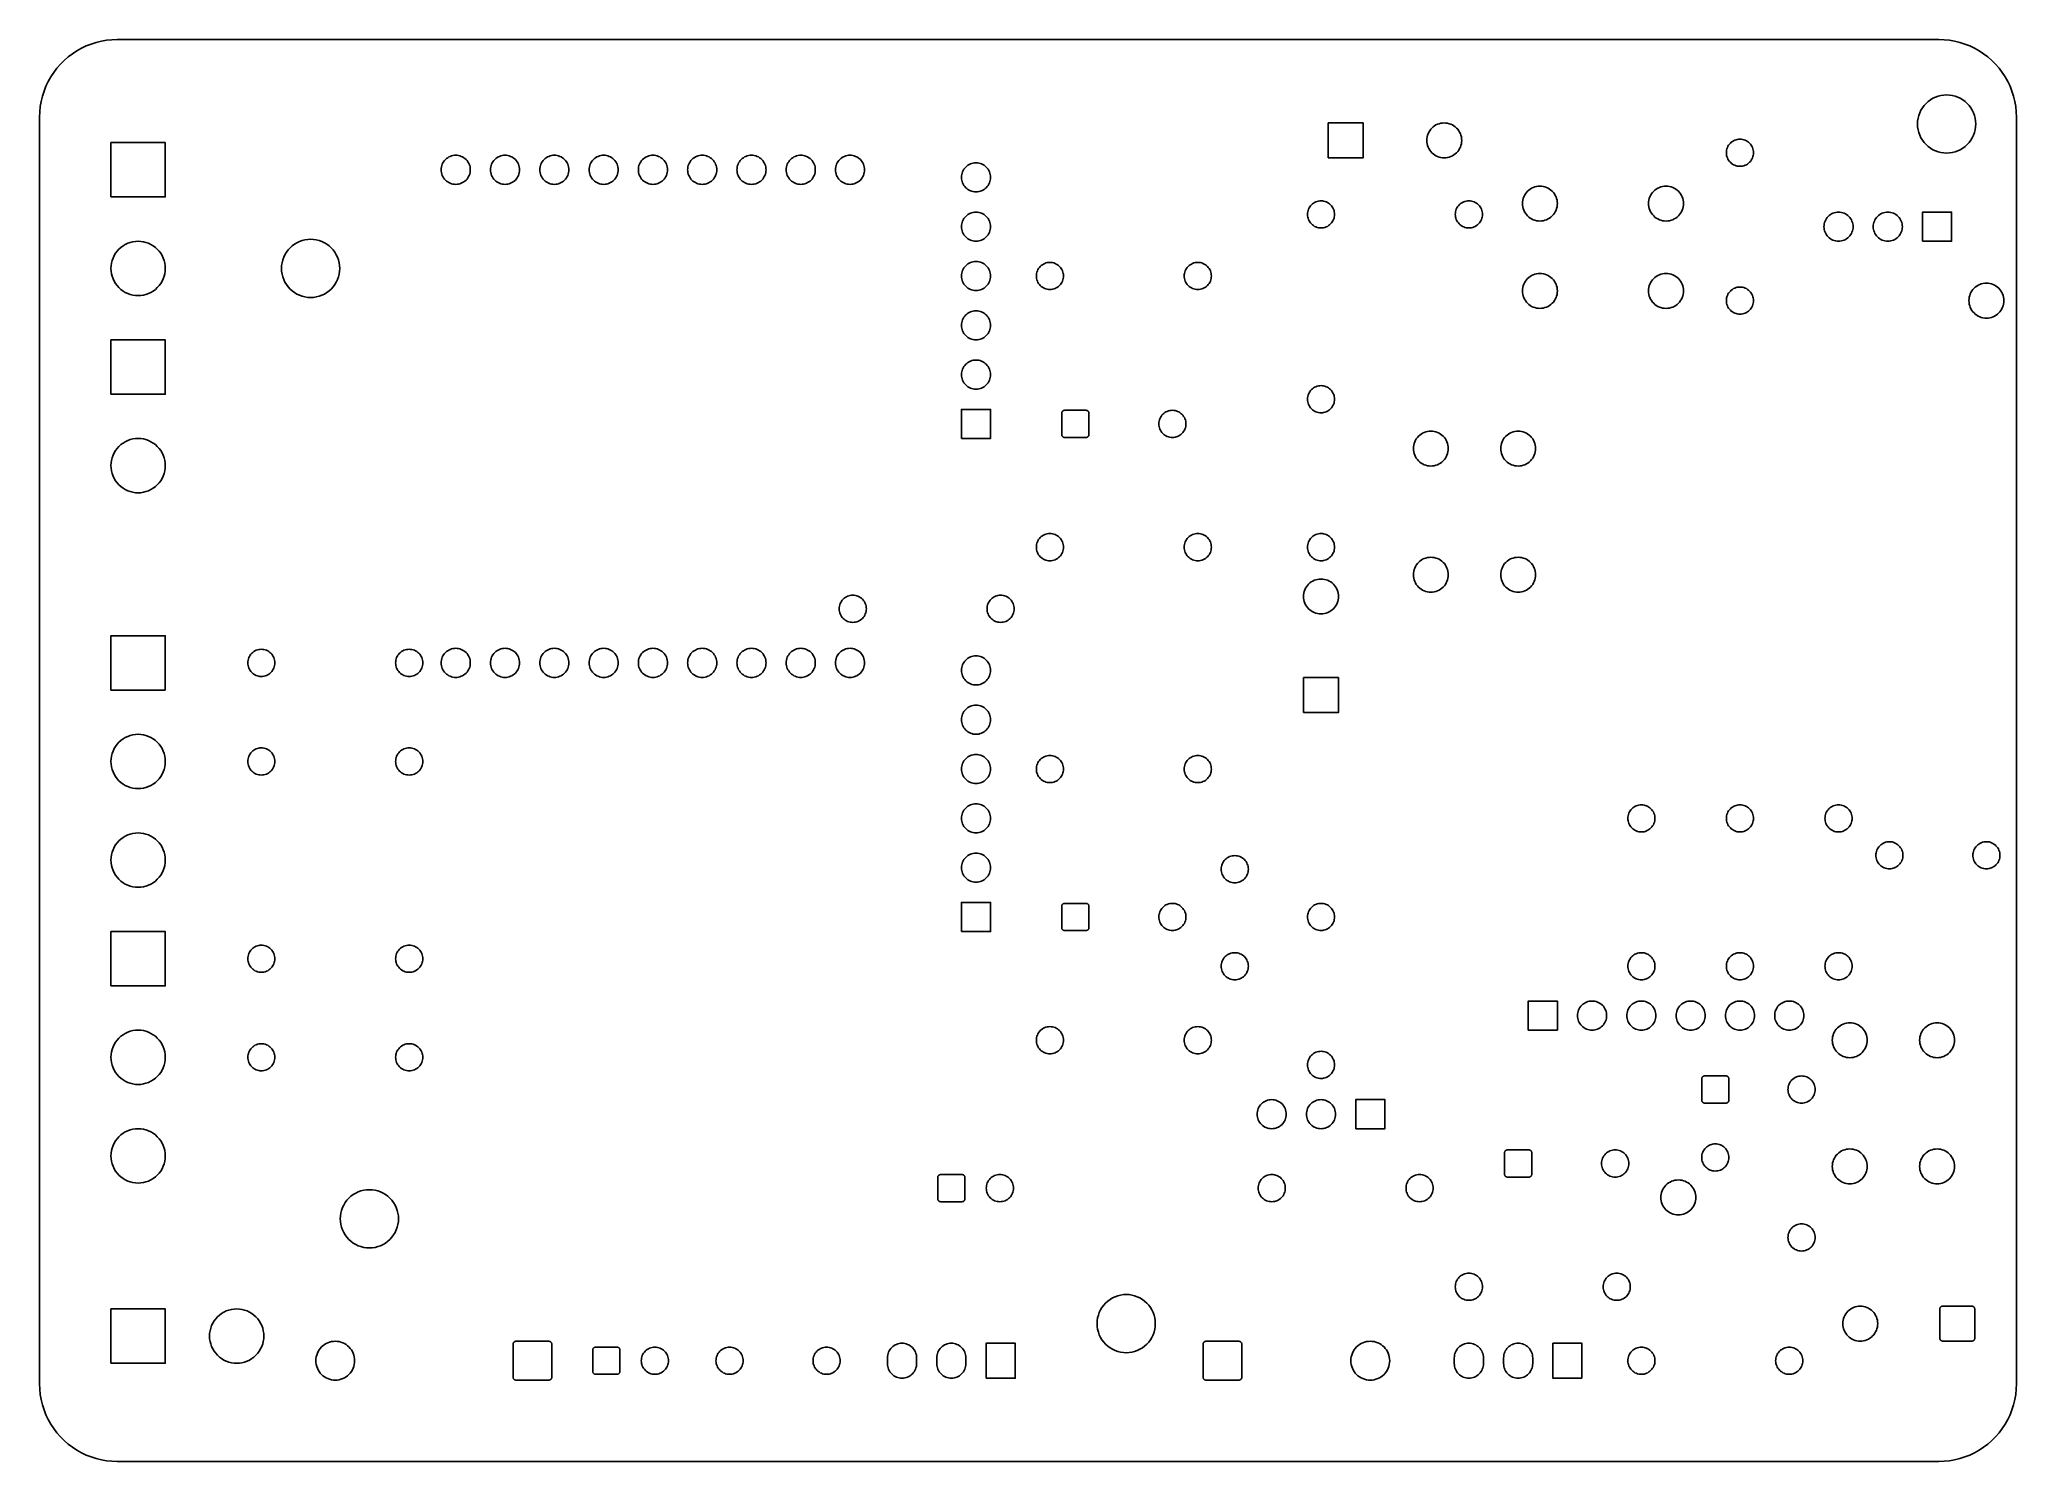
# Model space of a CAD drawing. Header units: millimetres. Extents: x 0 to 102, y 0 to 73.
import ezdxf

# ---------------------------------------------------------------- set-up
doc = ezdxf.new("R2010")
doc.units = ezdxf.units.MM
doc.layers.add('MASK_OPENINGS', color=5, linetype='Continuous')
doc.layers.add('OUTLINE', color=1, linetype='Continuous')

msp = doc.modelspace()

# ---------------------------------------------------------------- linework, layer by layer
at = {"layer": 'MASK_OPENINGS', "color": 5}
for points in [[(99.34057, 67.83943), (99.23151, 67.74058), (99.11329, 67.6529), (98.98704, 67.57722), (98.85398, 67.51429), (98.71539, 67.4647), (98.57261, 67.42894), (98.42701, 67.40734), (98.28, 67.40012), (98.13299, 67.40734), (97.98739, 67.42894), (97.84461, 67.4647), (97.70602, 67.51429), (97.57296, 67.57722), (97.44671, 67.6529), (97.32849, 67.74058), (97.21943, 67.83943), (97.12058, 67.94849), (97.0329, 68.06671), (96.95722, 68.19296), (96.89429, 68.32602), (96.8447, 68.46461), (96.80894, 68.60739), (96.78734, 68.75299), (96.78012, 68.9), (96.78734, 69.04701), (96.80894, 69.19261), (96.8447, 69.33539), (96.89429, 69.47398), (96.95722, 69.60704), (97.0329, 69.73329), (97.12058, 69.85151), (97.21943, 69.96057), (97.32849, 70.05942), (97.44671, 70.1471), (97.57296, 70.22278), (97.70602, 70.28571), (97.84461, 70.3353), (97.98739, 70.37106), (98.13299, 70.39266), (98.28, 70.39988), (98.42701, 70.39266), (98.57261, 70.37106), (98.71539, 70.3353), (98.85398, 70.28571), (98.98704, 70.22278), (99.11329, 70.1471), (99.23151, 70.05942), (99.34057, 69.96057), (99.43942, 69.85151), (99.5271, 69.73329), (99.60278, 69.60704), (99.66571, 69.47398), (99.7153, 69.33539), (99.75106, 69.19261), (99.77266, 69.04701), (99.77988, 68.9), (99.77266, 68.75299), (99.75106, 68.60739), (99.7153, 68.46461), (99.66571, 68.32602), (99.60278, 68.19296), (99.5271, 68.06671), (99.43942, 67.94849), (99.34057, 67.83943)], [(66.41, 67.155), (66.41, 68.955), (68.21, 68.955), (68.21, 67.155), (66.41, 67.155)], [(73.02631, 67.41869), (72.96088, 67.35938), (72.88995, 67.30678), (72.8142, 67.26138), (72.73437, 67.22362), (72.65122, 67.19387), (72.56556, 67.17241), (72.4782, 67.15945), (72.39, 67.15512), (72.3018, 67.15945), (72.21444, 67.17241), (72.12878, 67.19387), (72.04563, 67.22362), (71.9658, 67.26138), (71.89005, 67.30678), (71.81912, 67.35938), (71.75369, 67.41869), (71.69438, 67.48412), (71.64178, 67.55505), (71.59638, 67.6308), (71.55862, 67.71063), (71.52887, 67.79378), (71.50741, 67.87944), (71.49445, 67.9668), (71.49012, 68.055), (71.49445, 68.1432), (71.50741, 68.23056), (71.52887, 68.31622), (71.55862, 68.39937), (71.59638, 68.4792), (71.64178, 68.55495), (71.69438, 68.62588), (71.75369, 68.69131), (71.81912, 68.75062), (71.89005, 68.80322), (71.9658, 68.84862), (72.04563, 68.88638), (72.12878, 68.91613), (72.21444, 68.93759), (72.3018, 68.95055), (72.39, 68.95488), (72.4782, 68.95055), (72.56556, 68.93759), (72.65122, 68.91613), (72.73437, 68.88638), (72.8142, 68.84862), (72.88995, 68.80322), (72.96088, 68.75062), (73.02631, 68.69131), (73.08562, 68.62588), (73.13822, 68.55495), (73.18362, 68.4792), (73.22138, 68.39937), (73.25113, 68.31622), (73.27259, 68.23056), (73.28555, 68.1432), (73.28988, 68.055), (73.28555, 67.9668), (73.27259, 67.87944), (73.25113, 67.79378), (73.22138, 67.71063), (73.18362, 67.6308), (73.13822, 67.55505), (73.08562, 67.48412), (73.02631, 67.41869)], [(3.68, 65.14), (3.68, 67.94), (6.48, 67.94), (6.48, 65.14), (3.68, 65.14)], [(22.02966, 66.06428), (21.98024, 66.00976), (21.92572, 65.96034), (21.86661, 65.9165), (21.80349, 65.87867), (21.73697, 65.8472), (21.66768, 65.82241), (21.59629, 65.80453), (21.5235, 65.79373), (21.45, 65.79012), (21.3765, 65.79373), (21.3037, 65.80453), (21.23232, 65.82241), (21.16303, 65.8472), (21.09651, 65.87867), (21.03339, 65.9165), (20.97428, 65.96034), (20.91975, 66.00976), (20.87033, 66.06428), (20.8265, 66.12339), (20.78866, 66.18651), (20.7572, 66.25303), (20.73241, 66.32232), (20.71453, 66.39371), (20.70373, 66.4665), (20.70012, 66.54), (20.70373, 66.6135), (20.71453, 66.68629), (20.73241, 66.75768), (20.7572, 66.82697), (20.78866, 66.89349), (20.8265, 66.95661), (20.87033, 67.01572), (20.91975, 67.07024), (20.97428, 67.11966), (21.03339, 67.1635), (21.09651, 67.20133), (21.16303, 67.2328), (21.23232, 67.25759), (21.3037, 67.27547), (21.3765, 67.28627), (21.45, 67.28988), (21.5235, 67.28627), (21.59629, 67.27547), (21.66768, 67.25759), (21.73697, 67.2328), (21.80349, 67.20133), (21.86661, 67.1635), (21.92572, 67.11966), (21.98024, 67.07024), (22.02966, 67.01572), (22.0735, 66.95661), (22.11133, 66.89349), (22.1428, 66.82697), (22.16759, 66.75768), (22.18547, 66.68629), (22.19627, 66.6135), (22.19988, 66.54), (22.19627, 66.4665), (22.18547, 66.39371), (22.16759, 66.32232), (22.1428, 66.25303), (22.11133, 66.18651), (22.0735, 66.12339), (22.02966, 66.06428)], [(24.52024, 66.00976), (24.46572, 65.96034), (24.40661, 65.9165), (24.34349, 65.87867), (24.27697, 65.8472), (24.20768, 65.82241), (24.13629, 65.80453), (24.0635, 65.79373), (23.99, 65.79012), (23.9165, 65.79373), (23.8437, 65.80453), (23.77232, 65.82241), (23.70303, 65.8472), (23.63651, 65.87867), (23.57339, 65.9165), (23.51428, 65.96034), (23.45975, 66.00976), (23.41033, 66.06428), (23.3665, 66.12339), (23.32866, 66.18651), (23.2972, 66.25303), (23.27241, 66.32232), (23.25453, 66.39371), (23.24373, 66.4665), (23.24012, 66.54), (23.24373, 66.6135), (23.25453, 66.68629), (23.27241, 66.75768), (23.2972, 66.82697), (23.32866, 66.89349), (23.3665, 66.95661), (23.41033, 67.01572), (23.45975, 67.07024), (23.51428, 67.11966), (23.57339, 67.1635), (23.63651, 67.20133), (23.70303, 67.2328), (23.77232, 67.25759), (23.8437, 67.27547), (23.9165, 67.28627), (23.99, 67.28988), (24.0635, 67.28627), (24.13629, 67.27547), (24.20768, 67.25759), (24.27697, 67.2328), (24.34349, 67.20133), (24.40661, 67.1635), (24.46572, 67.11966), (24.52024, 67.07024), (24.56966, 67.01572), (24.6135, 66.95661), (24.65133, 66.89349), (24.6828, 66.82697), (24.70759, 66.75768), (24.72547, 66.68629), (24.73627, 66.6135), (24.73988, 66.54), (24.73627, 66.4665), (24.72547, 66.39371), (24.70759, 66.32232), (24.6828, 66.25303), (24.65133, 66.18651), (24.6135, 66.12339), (24.56966, 66.06428), (24.52024, 66.00976)], [(27.06024, 66.00976), (27.00572, 65.96034), (26.94661, 65.9165), (26.88349, 65.87867), (26.81697, 65.8472), (26.74768, 65.82241), (26.67629, 65.80453), (26.6035, 65.79373), (26.53, 65.79012), (26.4565, 65.79373), (26.3837, 65.80453), (26.31232, 65.82241), (26.24303, 65.8472), (26.17651, 65.87867), (26.11339, 65.9165), (26.05428, 65.96034), (25.99975, 66.00976), (25.95033, 66.06428), (25.9065, 66.12339), (25.86866, 66.18651), (25.8372, 66.25303), (25.81241, 66.32232), (25.79453, 66.39371), (25.78373, 66.4665), (25.78012, 66.54), (25.78373, 66.6135), (25.79453, 66.68629), (25.81241, 66.75768), (25.8372, 66.82697), (25.86866, 66.89349), (25.9065, 66.95661), (25.95033, 67.01572), (25.99975, 67.07024), (26.05428, 67.11966), (26.11339, 67.1635), (26.17651, 67.20133), (26.24303, 67.2328), (26.31232, 67.25759), (26.3837, 67.27547), (26.4565, 67.28627), (26.53, 67.28988), (26.6035, 67.28627), (26.67629, 67.27547), (26.74768, 67.25759), (26.81697, 67.2328), (26.88349, 67.20133), (26.94661, 67.1635), (27.00572, 67.11966), (27.06024, 67.07024), (27.10966, 67.01572), (27.1535, 66.95661), (27.19133, 66.89349), (27.2228, 66.82697), (27.24759, 66.75768), (27.26547, 66.68629), (27.27627, 66.6135), (27.27988, 66.54), (27.27627, 66.4665), (27.26547, 66.39371), (27.24759, 66.32232), (27.2228, 66.25303), (27.19133, 66.18651), (27.1535, 66.12339), (27.10966, 66.06428), (27.06024, 66.00976)], [(29.60024, 66.00976), (29.54572, 65.96034), (29.48661, 65.9165), (29.42349, 65.87867), (29.35697, 65.8472), (29.28768, 65.82241), (29.21629, 65.80453), (29.1435, 65.79373), (29.07, 65.79012), (28.9965, 65.79373), (28.9237, 65.80453), (28.85232, 65.82241), (28.78303, 65.8472), (28.71651, 65.87867), (28.65339, 65.9165), (28.59428, 65.96034), (28.53975, 66.00976), (28.49033, 66.06428), (28.4465, 66.12339), (28.40866, 66.18651), (28.3772, 66.25303), (28.35241, 66.32232), (28.33453, 66.39371), (28.32373, 66.4665), (28.32012, 66.54), (28.32373, 66.6135), (28.33453, 66.68629), (28.35241, 66.75768), (28.3772, 66.82697), (28.40866, 66.89349), (28.4465, 66.95661), (28.49033, 67.01572), (28.53975, 67.07024), (28.59428, 67.11966), (28.65339, 67.1635), (28.71651, 67.20133), (28.78303, 67.2328), (28.85232, 67.25759), (28.9237, 67.27547), (28.9965, 67.28627), (29.07, 67.28988), (29.1435, 67.28627), (29.21629, 67.27547), (29.28768, 67.25759), (29.35697, 67.2328), (29.42349, 67.20133), (29.48661, 67.1635), (29.54572, 67.11966), (29.60024, 67.07024), (29.64966, 67.01572), (29.6935, 66.95661), (29.73133, 66.89349), (29.7628, 66.82697), (29.78759, 66.75768), (29.80547, 66.68629), (29.81627, 66.6135), (29.81988, 66.54), (29.81627, 66.4665), (29.80547, 66.39371), (29.78759, 66.32232), (29.7628, 66.25303), (29.73133, 66.18651), (29.6935, 66.12339), (29.64966, 66.06428), (29.60024, 66.00976)], [(32.14024, 66.00976), (32.08572, 65.96034), (32.02661, 65.9165), (31.96349, 65.87867), (31.89697, 65.8472), (31.82768, 65.82241), (31.75629, 65.80453), (31.6835, 65.79373), (31.61, 65.79012), (31.5365, 65.79373), (31.4637, 65.80453), (31.39232, 65.82241), (31.32303, 65.8472), (31.25651, 65.87867), (31.19339, 65.9165), (31.13428, 65.96034), (31.07975, 66.00976), (31.03033, 66.06428), (30.9865, 66.12339), (30.94866, 66.18651), (30.9172, 66.25303), (30.89241, 66.32232), (30.87453, 66.39371), (30.86373, 66.4665), (30.86012, 66.54), (30.86373, 66.6135), (30.87453, 66.68629), (30.89241, 66.75768), (30.9172, 66.82697), (30.94866, 66.89349), (30.9865, 66.95661), (31.03033, 67.01572), (31.07975, 67.07024), (31.13428, 67.11966), (31.19339, 67.1635), (31.25651, 67.20133), (31.32303, 67.2328), (31.39232, 67.25759), (31.4637, 67.27547), (31.5365, 67.28627), (31.61, 67.28988), (31.6835, 67.28627), (31.75629, 67.27547), (31.82768, 67.25759), (31.89697, 67.2328), (31.96349, 67.20133), (32.02661, 67.1635), (32.08572, 67.11966), (32.14024, 67.07024), (32.18966, 67.01572), (32.2335, 66.95661), (32.27133, 66.89349), (32.3028, 66.82697), (32.32759, 66.75768), (32.34547, 66.68629), (32.35627, 66.6135), (32.35988, 66.54), (32.35627, 66.4665), (32.34547, 66.39371), (32.32759, 66.32232), (32.3028, 66.25303), (32.27133, 66.18651), (32.2335, 66.12339), (32.18966, 66.06428), (32.14024, 66.00976)], [(34.68024, 66.00976), (34.62572, 65.96034), (34.56661, 65.9165), (34.50349, 65.87867), (34.43697, 65.8472), (34.36768, 65.82241), (34.29629, 65.80453), (34.2235, 65.79373), (34.15, 65.79012), (34.0765, 65.79373), (34.0037, 65.80453), (33.93232, 65.82241), (33.86303, 65.8472), (33.79651, 65.87867), (33.73339, 65.9165), (33.67428, 65.96034), (33.61975, 66.00976), (33.57033, 66.06428), (33.5265, 66.12339), (33.48866, 66.18651), (33.4572, 66.25303), (33.43241, 66.32232), (33.41453, 66.39371), (33.40373, 66.4665), (33.40012, 66.54), (33.40373, 66.6135), (33.41453, 66.68629), (33.43241, 66.75768), (33.4572, 66.82697), (33.48866, 66.89349), (33.5265, 66.95661), (33.57033, 67.01572), (33.61975, 67.07024), (33.67428, 67.11966), (33.73339, 67.1635), (33.79651, 67.20133), (33.86303, 67.2328), (33.93232, 67.25759), (34.0037, 67.27547), (34.0765, 67.28627), (34.15, 67.28988), (34.2235, 67.28627), (34.29629, 67.27547), (34.36768, 67.25759), (34.43697, 67.2328), (34.50349, 67.20133), (34.56661, 67.1635), (34.62572, 67.11966), (34.68024, 67.07024), (34.72966, 67.01572), (34.7735, 66.95661), (34.81133, 66.89349), (34.8428, 66.82697), (34.86759, 66.75768), (34.88547, 66.68629), (34.89627, 66.6135), (34.89988, 66.54), (34.89627, 66.4665), (34.88547, 66.39371), (34.86759, 66.32232), (34.8428, 66.25303), (34.81133, 66.18651), (34.7735, 66.12339), (34.72966, 66.06428), (34.68024, 66.00976)], [(37.22024, 66.00976), (37.16572, 65.96034), (37.10661, 65.9165), (37.04349, 65.87867), (36.97697, 65.8472), (36.90768, 65.82241), (36.83629, 65.80453), (36.7635, 65.79373), (36.69, 65.79012), (36.6165, 65.79373), (36.5437, 65.80453), (36.47232, 65.82241), (36.40303, 65.8472), (36.33651, 65.87867), (36.27339, 65.9165), (36.21428, 65.96034), (36.15975, 66.00976), (36.11033, 66.06428), (36.0665, 66.12339), (36.02866, 66.18651), (35.9972, 66.25303), (35.97241, 66.32232), (35.95453, 66.39371), (35.94373, 66.4665), (35.94012, 66.54), (35.94373, 66.6135), (35.95453, 66.68629), (35.97241, 66.75768), (35.9972, 66.82697), (36.02866, 66.89349), (36.0665, 66.95661), (36.11033, 67.01572), (36.15975, 67.07024), (36.21428, 67.11966), (36.27339, 67.1635), (36.33651, 67.20133), (36.40303, 67.2328), (36.47232, 67.25759), (36.5437, 67.27547), (36.6165, 67.28627), (36.69, 67.28988), (36.7635, 67.28627), (36.83629, 67.27547), (36.90768, 67.25759), (36.97697, 67.2328), (37.04349, 67.20133), (37.10661, 67.1635), (37.16572, 67.11966), (37.22024, 67.07024), (37.26966, 67.01572), (37.3135, 66.95661), (37.35133, 66.89349), (37.3828, 66.82697), (37.40759, 66.75768), (37.42547, 66.68629), (37.43627, 66.6135), (37.43988, 66.54), (37.43627, 66.4665), (37.42547, 66.39371), (37.40759, 66.32232), (37.3828, 66.25303), (37.35133, 66.18651), (37.3135, 66.12339), (37.26966, 66.06428), (37.22024, 66.00976)], [(39.76024, 66.00976), (39.70572, 65.96034), (39.64661, 65.9165), (39.58349, 65.87867), (39.51697, 65.8472), (39.44768, 65.82241), (39.37629, 65.80453), (39.3035, 65.79373), (39.23, 65.79012), (39.1565, 65.79373), (39.0837, 65.80453), (39.01232, 65.82241), (38.94303, 65.8472), (38.87651, 65.87867), (38.81339, 65.9165), (38.75428, 65.96034), (38.69975, 66.00976), (38.65033, 66.06428), (38.6065, 66.12339), (38.56866, 66.18651), (38.5372, 66.25303), (38.51241, 66.32232), (38.49453, 66.39371), (38.48373, 66.4665), (38.48012, 66.54), (38.48373, 66.6135), (38.49453, 66.68629), (38.51241, 66.75768), (38.5372, 66.82697), (38.56866, 66.89349), (38.6065, 66.95661), (38.65033, 67.01572), (38.69975, 67.07024), (38.75428, 67.11966), (38.81339, 67.1635), (38.87651, 67.20133), (38.94303, 67.2328), (39.01232, 67.25759), (39.0837, 67.27547), (39.1565, 67.28627), (39.23, 67.28988), (39.3035, 67.28627), (39.37629, 67.27547), (39.44768, 67.25759), (39.51697, 67.2328), (39.58349, 67.20133), (39.64661, 67.1635), (39.70572, 67.11966), (39.76024, 67.07024), (39.80966, 67.01572), (39.8535, 66.95661), (39.89133, 66.89349), (39.9228, 66.82697), (39.94759, 66.75768), (39.96547, 66.68629), (39.97627, 66.6135), (39.97988, 66.54), (39.97627, 66.4665), (39.96547, 66.39371), (39.94759, 66.32232), (39.9228, 66.25303), (39.89133, 66.18651), (39.8535, 66.12339), (39.80966, 66.06428), (39.76024, 66.00976)], [(42.30024, 66.00976), (42.24572, 65.96034), (42.18661, 65.9165), (42.12349, 65.87867), (42.05697, 65.8472), (41.98768, 65.82241), (41.91629, 65.80453), (41.8435, 65.79373), (41.77, 65.79012), (41.6965, 65.79373), (41.6237, 65.80453), (41.55232, 65.82241), (41.48303, 65.8472), (41.41651, 65.87867), (41.35339, 65.9165), (41.29428, 65.96034), (41.23975, 66.00976), (41.19033, 66.06428), (41.1465, 66.12339), (41.10866, 66.18651), (41.0772, 66.25303), (41.05241, 66.32232), (41.03453, 66.39371), (41.02373, 66.4665), (41.02012, 66.54), (41.02373, 66.6135), (41.03453, 66.68629), (41.05241, 66.75768), (41.0772, 66.82697), (41.10866, 66.89349), (41.1465, 66.95661), (41.19033, 67.01572), (41.23975, 67.07024), (41.29428, 67.11966), (41.35339, 67.1635), (41.41651, 67.20133), (41.48303, 67.2328), (41.55232, 67.25759), (41.6237, 67.27547), (41.6965, 67.28627), (41.77, 67.28988), (41.8435, 67.28627), (41.91629, 67.27547), (41.98768, 67.25759), (42.05697, 67.2328), (42.12349, 67.20133), (42.18661, 67.1635), (42.24572, 67.11966), (42.30024, 67.07024), (42.34966, 67.01572), (42.3935, 66.95661), (42.43133, 66.89349), (42.4628, 66.82697), (42.48759, 66.75768), (42.50547, 66.68629), (42.51627, 66.6135), (42.51988, 66.54), (42.51627, 66.4665), (42.50547, 66.39371), (42.48759, 66.32232), (42.4628, 66.25303), (42.43133, 66.18651), (42.3935, 66.12339), (42.34966, 66.06428), (42.30024, 66.00976)], [(88.12489, 66.92511), (88.074, 66.87899), (88.01883, 66.83807), (87.95992, 66.80276), (87.89783, 66.7734), (87.83316, 66.75026), (87.76654, 66.73357), (87.6986, 66.72349), (87.63, 66.72012), (87.5614, 66.72349), (87.49346, 66.73357), (87.42684, 66.75026), (87.36217, 66.7734), (87.30008, 66.80276), (87.24117, 66.83807), (87.186, 66.87899), (87.13511, 66.92511), (87.08899, 66.976), (87.04807, 67.03117), (87.01276, 67.09008), (86.9834, 67.15217), (86.96026, 67.21684), (86.94357, 67.28346), (86.93349, 67.3514), (86.93012, 67.42), (86.93349, 67.4886), (86.94357, 67.55654), (86.96026, 67.62316), (86.9834, 67.68783), (87.01276, 67.74992), (87.04807, 67.80883), (87.08899, 67.864), (87.13511, 67.91489), (87.186, 67.96101), (87.24117, 68.00193), (87.30008, 68.03724), (87.36217, 68.0666), (87.42684, 68.08974), (87.49346, 68.10643), (87.5614, 68.11651), (87.63, 68.11988), (87.6986, 68.11651), (87.76654, 68.10643), (87.83316, 68.08974), (87.89783, 68.0666), (87.95992, 68.03724), (88.01883, 68.00193), (88.074, 67.96101), (88.12489, 67.91489), (88.17101, 67.864), (88.21193, 67.80883), (88.24724, 67.74992), (88.2766, 67.68783), (88.29974, 67.62316), (88.31643, 67.55654), (88.32651, 67.4886), (88.32988, 67.42), (88.32651, 67.3514), (88.31643, 67.28346), (88.29974, 67.21684), (88.2766, 67.15217), (88.24724, 67.09008), (88.21193, 67.03117), (88.17101, 66.976), (88.12489, 66.92511)], [(48.79024, 65.61976), (48.73572, 65.57034), (48.67661, 65.5265), (48.61349, 65.48867), (48.54697, 65.4572), (48.47768, 65.43241), (48.40629, 65.41453), (48.3335, 65.40373), (48.26, 65.40012), (48.1865, 65.40373), (48.1137, 65.41453), (48.04232, 65.43241), (47.97303, 65.4572), (47.90651, 65.48867), (47.84339, 65.5265), (47.78428, 65.57034), (47.72975, 65.61976), (47.68033, 65.67428), (47.6365, 65.73339), (47.59866, 65.79651), (47.5672, 65.86303), (47.54241, 65.93232), (47.52453, 66.00371), (47.51373, 66.0765), (47.51012, 66.15), (47.51373, 66.2235), (47.52453, 66.29629), (47.54241, 66.36768), (47.5672, 66.43697), (47.59866, 66.50349), (47.6365, 66.56661), (47.68033, 66.62572), (47.72975, 66.68024), (47.78428, 66.72966), (47.84339, 66.7735), (47.90651, 66.81133), (47.97303, 66.8428), (48.04232, 66.86759), (48.1137, 66.88547), (48.1865, 66.89627), (48.26, 66.89988), (48.3335, 66.89627), (48.40629, 66.88547), (48.47768, 66.86759), (48.54697, 66.8428), (48.61349, 66.81133), (48.67661, 66.7735), (48.73572, 66.72966), (48.79024, 66.68024), (48.83966, 66.62572), (48.8835, 66.56661), (48.92133, 66.50349), (48.9528, 66.43697), (48.97759, 66.36768), (48.99547, 66.29629), (49.00627, 66.2235), (49.00988, 66.15), (49.00627, 66.0765), (48.99547, 66.00371), (48.97759, 65.93232), (48.9528, 65.86303), (48.92133, 65.79651), (48.8835, 65.73339), (48.83966, 65.67428), (48.79024, 65.61976)], [(77.95631, 64.16369), (77.89088, 64.10438), (77.81995, 64.05178), (77.7442, 64.00638), (77.66437, 63.96862), (77.58122, 63.93887), (77.49556, 63.91741), (77.4082, 63.90445), (77.32, 63.90012), (77.2318, 63.90445), (77.14444, 63.91741), (77.05878, 63.93887), (76.97563, 63.96862), (76.8958, 64.00638), (76.82005, 64.05178), (76.74912, 64.10438), (76.68369, 64.16369), (76.62438, 64.22912), (76.57178, 64.30005), (76.52638, 64.3758), (76.48862, 64.45563), (76.45887, 64.53878), (76.43741, 64.62444), (76.42445, 64.7118), (76.42012, 64.8), (76.42445, 64.8882), (76.43741, 64.97556), (76.45887, 65.06122), (76.48862, 65.14437), (76.52638, 65.2242), (76.57178, 65.29995), (76.62438, 65.37088), (76.68369, 65.43631), (76.74912, 65.49562), (76.82005, 65.54822), (76.8958, 65.59362), (76.97563, 65.63138), (77.05878, 65.66113), (77.14444, 65.68259), (77.2318, 65.69555), (77.32, 65.69988), (77.4082, 65.69555), (77.49556, 65.68259), (77.58122, 65.66113), (77.66437, 65.63138), (77.7442, 65.59362), (77.81995, 65.54822), (77.89088, 65.49562), (77.95631, 65.43631), (78.01562, 65.37088), (78.06822, 65.29995), (78.11362, 65.2242), (78.15138, 65.14437), (78.18113, 65.06122), (78.20259, 64.97556), (78.21555, 64.8882), (78.21988, 64.8), (78.21555, 64.7118), (78.20259, 64.62444), (78.18113, 64.53878), (78.15138, 64.45563), (78.11362, 64.3758), (78.06822, 64.30005), (78.01562, 64.22912), (77.95631, 64.16369)], [(84.45631, 64.16369), (84.39088, 64.10438), (84.31995, 64.05178), (84.2442, 64.00638), (84.16437, 63.96862), (84.08122, 63.93887), (83.99556, 63.91741), (83.9082, 63.90445), (83.82, 63.90012), (83.7318, 63.90445), (83.64444, 63.91741), (83.55878, 63.93887), (83.47563, 63.96862), (83.3958, 64.00638), (83.32005, 64.05178), (83.24912, 64.10438), (83.18369, 64.16369), (83.12438, 64.22912), (83.07178, 64.30005), (83.02638, 64.3758), (82.98862, 64.45563), (82.95887, 64.53878), (82.93741, 64.62444), (82.92445, 64.7118), (82.92012, 64.8), (82.92445, 64.8882), (82.93741, 64.97556), (82.95887, 65.06122), (82.98862, 65.14437), (83.02638, 65.2242), (83.07178, 65.29995), (83.12438, 65.37088), (83.18369, 65.43631), (83.24912, 65.49562), (83.32005, 65.54822), (83.3958, 65.59362), (83.47563, 65.63138), (83.55878, 65.66113), (83.64444, 65.68259), (83.7318, 65.69555), (83.82, 65.69988), (83.9082, 65.69555), (83.99556, 65.68259), (84.08122, 65.66113), (84.16437, 65.63138), (84.2442, 65.59362), (84.31995, 65.54822), (84.39088, 65.49562), (84.45631, 65.43631), (84.51562, 65.37088), (84.56822, 65.29995), (84.61362, 65.2242), (84.65138, 65.14437), (84.68113, 65.06122), (84.70259, 64.97556), (84.71555, 64.8882), (84.71988, 64.8), (84.71555, 64.7118), (84.70259, 64.62444), (84.68113, 64.53878), (84.65138, 64.45563), (84.61362, 64.3758), (84.56822, 64.30005), (84.51562, 64.22912), (84.45631, 64.16369)], [(48.83966, 63.13428), (48.79024, 63.07976), (48.73572, 63.03034), (48.67661, 62.9865), (48.61349, 62.94867), (48.54697, 62.9172), (48.47768, 62.89241), (48.40629, 62.87453), (48.3335, 62.86373), (48.26, 62.86012), (48.1865, 62.86373), (48.1137, 62.87453), (48.04232, 62.89241), (47.97303, 62.9172), (47.90651, 62.94867), (47.84339, 62.9865), (47.78428, 63.03034), (47.72975, 63.07976), (47.68033, 63.13428), (47.6365, 63.19339), (47.59866, 63.25651), (47.5672, 63.32303), (47.54241, 63.39232), (47.52453, 63.46371), (47.51373, 63.5365), (47.51012, 63.61), (47.51373, 63.6835), (47.52453, 63.75629), (47.54241, 63.82768), (47.5672, 63.89697), (47.59866, 63.96349), (47.6365, 64.02661), (47.68033, 64.08572), (47.72975, 64.14024), (47.78428, 64.18966), (47.84339, 64.2335), (47.90651, 64.27133), (47.97303, 64.3028), (48.04232, 64.32759), (48.1137, 64.34547), (48.1865, 64.35627), (48.26, 64.35988), (48.3335, 64.35627), (48.40629, 64.34547), (48.47768, 64.32759), (48.54697, 64.3028), (48.61349, 64.27133), (48.67661, 64.2335), (48.73572, 64.18966), (48.79024, 64.14024), (48.83966, 64.08572), (48.8835, 64.02661), (48.92133, 63.96349), (48.9528, 63.89697), (48.97759, 63.82768), (48.99547, 63.75629), (49.00627, 63.6835), (49.00988, 63.61), (49.00627, 63.5365), (48.99547, 63.46371), (48.97759, 63.39232), (48.9528, 63.32303), (48.92133, 63.25651), (48.8835, 63.19339), (48.83966, 63.13428)], [(66.53489, 63.75011), (66.484, 63.70399), (66.42883, 63.66307), (66.36992, 63.62776), (66.30783, 63.5984), (66.24316, 63.57526), (66.17654, 63.55857), (66.1086, 63.54849), (66.04, 63.54512), (65.9714, 63.54849), (65.90346, 63.55857), (65.83684, 63.57526), (65.77217, 63.5984), (65.71008, 63.62776), (65.65117, 63.66307), (65.596, 63.70399), (65.54511, 63.75011), (65.49899, 63.801), (65.45807, 63.85617), (65.42276, 63.91508), (65.3934, 63.97717), (65.37026, 64.04184), (65.35357, 64.10846), (65.34349, 64.1764), (65.34012, 64.245), (65.34349, 64.3136), (65.35357, 64.38154), (65.37026, 64.44816), (65.3934, 64.51283), (65.42276, 64.57492), (65.45807, 64.63383), (65.49899, 64.689), (65.54511, 64.73989), (65.596, 64.78601), (65.65117, 64.82693), (65.71008, 64.86224), (65.77217, 64.8916), (65.83684, 64.91474), (65.90346, 64.93143), (65.9714, 64.94151), (66.04, 64.94488), (66.1086, 64.94151), (66.17654, 64.93143), (66.24316, 64.91474), (66.30783, 64.8916), (66.36992, 64.86224), (66.42883, 64.82693), (66.484, 64.78601), (66.53489, 64.73989), (66.58101, 64.689), (66.62193, 64.63383), (66.65724, 64.57492), (66.6866, 64.51283), (66.70974, 64.44816), (66.72643, 64.38154), (66.73651, 64.3136), (66.73988, 64.245), (66.73651, 64.1764), (66.72643, 64.10846), (66.70974, 64.04184), (66.6866, 63.97717), (66.65724, 63.91508), (66.62193, 63.85617), (66.58101, 63.801), (66.53489, 63.75011)], [(74.15489, 63.75011), (74.104, 63.70399), (74.04883, 63.66307), (73.98992, 63.62776), (73.92783, 63.5984), (73.86316, 63.57526), (73.79654, 63.55857), (73.7286, 63.54849), (73.66, 63.54512), (73.5914, 63.54849), (73.52346, 63.55857), (73.45684, 63.57526), (73.39217, 63.5984), (73.33008, 63.62776), (73.27117, 63.66307), (73.216, 63.70399), (73.16511, 63.75011), (73.11899, 63.801), (73.07807, 63.85617), (73.04276, 63.91508), (73.0134, 63.97717), (72.99026, 64.04184), (72.97357, 64.10846), (72.96349, 64.1764), (72.96012, 64.245), (72.96349, 64.3136), (72.97357, 64.38154), (72.99026, 64.44816), (73.0134, 64.51283), (73.04276, 64.57492), (73.07807, 64.63383), (73.11899, 64.689), (73.16511, 64.73989), (73.216, 64.78601), (73.27117, 64.82693), (73.33008, 64.86224), (73.39217, 64.8916), (73.45684, 64.91474), (73.52346, 64.93143), (73.5914, 64.94151), (73.66, 64.94488), (73.7286, 64.94151), (73.79654, 64.93143), (73.86316, 64.91474), (73.92783, 64.8916), (73.98992, 64.86224), (74.04883, 64.82693), (74.104, 64.78601), (74.15489, 64.73989), (74.20101, 64.689), (74.24193, 64.63383), (74.27724, 64.57492), (74.3066, 64.51283), (74.32974, 64.44816), (74.34643, 64.38154), (74.35651, 64.3136), (74.35988, 64.245), (74.35651, 64.1764), (74.34643, 64.10846), (74.32974, 64.04184), (74.3066, 63.97717), (74.27724, 63.91508), (74.24193, 63.85617), (74.20101, 63.801), (74.15489, 63.75011)], [(93.24024, 63.07976), (93.18572, 63.03034), (93.12661, 62.9865), (93.06349, 62.94867), (92.99697, 62.9172), (92.92768, 62.89241), (92.85629, 62.87453), (92.7835, 62.86373), (92.71, 62.86012), (92.6365, 62.86373), (92.5637, 62.87453), (92.49232, 62.89241), (92.42303, 62.9172), (92.35651, 62.94867), (92.29339, 62.9865), (92.23428, 63.03034), (92.17975, 63.07976), (92.13033, 63.13428), (92.0865, 63.19339), (92.04866, 63.25651), (92.0172, 63.32303), (91.99241, 63.39232), (91.97453, 63.46371), (91.96373, 63.5365), (91.96012, 63.61), (91.96373, 63.6835), (91.97453, 63.75629), (91.99241, 63.82768), (92.0172, 63.89697), (92.04866, 63.96349), (92.0865, 64.02661), (92.13033, 64.08572), (92.17975, 64.14024), (92.23428, 64.18966), (92.29339, 64.2335), (92.35651, 64.27133), (92.42303, 64.3028), (92.49232, 64.32759), (92.5637, 64.34547), (92.6365, 64.35627), (92.71, 64.35988), (92.7835, 64.35627), (92.85629, 64.34547), (92.92768, 64.32759), (92.99697, 64.3028), (93.06349, 64.27133), (93.12661, 64.2335), (93.18572, 64.18966), (93.24024, 64.14024), (93.28966, 64.08572), (93.3335, 64.02661), (93.37133, 63.96349), (93.4028, 63.89697), (93.42759, 63.82768), (93.44547, 63.75629), (93.45627, 63.6835), (93.45988, 63.61), (93.45627, 63.5365), (93.44547, 63.46371), (93.42759, 63.39232), (93.4028, 63.32303), (93.37133, 63.25651), (93.3335, 63.19339), (93.28966, 63.13428), (93.24024, 63.07976)], [(95.78024, 63.07976), (95.72572, 63.03034), (95.66661, 62.9865), (95.60349, 62.94867), (95.53697, 62.9172), (95.46768, 62.89241), (95.39629, 62.87453), (95.3235, 62.86373), (95.25, 62.86012), (95.1765, 62.86373), (95.1037, 62.87453), (95.03232, 62.89241), (94.96303, 62.9172), (94.89651, 62.94867), (94.83339, 62.9865), (94.77428, 63.03034), (94.71975, 63.07976), (94.67033, 63.13428), (94.6265, 63.19339), (94.58866, 63.25651), (94.5572, 63.32303), (94.53241, 63.39232), (94.51453, 63.46371), (94.50373, 63.5365), (94.50012, 63.61), (94.50373, 63.6835), (94.51453, 63.75629), (94.53241, 63.82768), (94.5572, 63.89697), (94.58866, 63.96349), (94.6265, 64.02661), (94.67033, 64.08572), (94.71975, 64.14024), (94.77428, 64.18966), (94.83339, 64.2335), (94.89651, 64.27133), (94.96303, 64.3028), (95.03232, 64.32759), (95.1037, 64.34547), (95.1765, 64.35627), (95.25, 64.35988), (95.3235, 64.35627), (95.39629, 64.34547), (95.46768, 64.32759), (95.53697, 64.3028), (95.60349, 64.27133), (95.66661, 64.2335), (95.72572, 64.18966), (95.78024, 64.14024), (95.82966, 64.08572), (95.8735, 64.02661), (95.91133, 63.96349), (95.9428, 63.89697), (95.96759, 63.82768), (95.98547, 63.75629), (95.99627, 63.6835), (95.99988, 63.61), (95.99627, 63.5365), (95.98547, 63.46371), (95.96759, 63.39232), (95.9428, 63.32303), (95.91133, 63.25651), (95.8735, 63.19339), (95.82966, 63.13428), (95.78024, 63.07976)], [(97.04, 62.86), (97.04, 64.36), (98.54, 64.36), (98.54, 62.86), (97.04, 62.86)], [(6.06986, 60.47014), (5.96807, 60.37788), (5.85773, 60.29604), (5.7399, 60.22542), (5.61571, 60.16668), (5.48636, 60.1204), (5.3531, 60.08702), (5.21721, 60.06686), (5.08, 60.06012), (4.94279, 60.06686), (4.8069, 60.08702), (4.67364, 60.1204), (4.54429, 60.16668), (4.4201, 60.22542), (4.30227, 60.29604), (4.19193, 60.37788), (4.09014, 60.47014), (3.99788, 60.57193), (3.91604, 60.68227), (3.84542, 60.8001), (3.78668, 60.92429), (3.7404, 61.05364), (3.70702, 61.1869), (3.68686, 61.32279), (3.68012, 61.46), (3.68686, 61.59721), (3.70702, 61.7331), (3.7404, 61.86636), (3.78668, 61.99571), (3.84542, 62.1199), (3.91604, 62.23773), (3.99788, 62.34807), (4.09014, 62.44986), (4.19193, 62.54212), (4.30227, 62.62396), (4.4201, 62.69458), (4.54429, 62.75332), (4.67364, 62.7996), (4.8069, 62.83298), (4.94279, 62.85314), (5.08, 62.85988), (5.21721, 62.85314), (5.3531, 62.83298), (5.48636, 62.7996), (5.61571, 62.75332), (5.7399, 62.69458), (5.85773, 62.62396), (5.96807, 62.54212), (6.06986, 62.44986), (6.16212, 62.34807), (6.24396, 62.23773), (6.31458, 62.1199), (6.37332, 61.99571), (6.4196, 61.86636), (6.45298, 61.7331), (6.47314, 61.59721), (6.47988, 61.46), (6.47314, 61.32279), (6.45298, 61.1869), (6.4196, 61.05364), (6.37332, 60.92429), (6.31458, 60.8001), (6.24396, 60.68227), (6.16212, 60.57193), (6.06986, 60.47014)], [(15.03057, 60.39943), (14.92151, 60.30058), (14.80329, 60.2129), (14.67704, 60.13722), (14.54398, 60.07429), (14.40539, 60.0247), (14.26261, 59.98894), (14.11701, 59.96734), (13.97, 59.96012), (13.82299, 59.96734), (13.67739, 59.98894), (13.53461, 60.0247), (13.39602, 60.07429), (13.26296, 60.13722), (13.13671, 60.2129), (13.01849, 60.30058), (12.90943, 60.39943), (12.81058, 60.50849), (12.7229, 60.62671), (12.64722, 60.75296), (12.58429, 60.88602), (12.5347, 61.02461), (12.49894, 61.16739), (12.47734, 61.31299), (12.47012, 61.46), (12.47734, 61.60701), (12.49894, 61.75261), (12.5347, 61.89539), (12.58429, 62.03398), (12.64722, 62.16704), (12.7229, 62.29329), (12.81058, 62.41151), (12.90943, 62.52057), (13.01849, 62.61942), (13.13671, 62.7071), (13.26296, 62.78278), (13.39602, 62.84571), (13.53461, 62.8953), (13.67739, 62.93106), (13.82299, 62.95266), (13.97, 62.95988), (14.11701, 62.95266), (14.26261, 62.93106), (14.40539, 62.8953), (14.54398, 62.84571), (14.67704, 62.78278), (14.80329, 62.7071), (14.92151, 62.61942), (15.03057, 62.52057), (15.12942, 62.41151), (15.2171, 62.29329), (15.29278, 62.16704), (15.35571, 62.03398), (15.4053, 61.89539), (15.44106, 61.75261), (15.46266, 61.60701), (15.46988, 61.46), (15.46266, 61.31299), (15.44106, 61.16739), (15.4053, 61.02461), (15.35571, 60.88602), (15.29278, 60.75296), (15.2171, 60.62671), (15.12942, 60.50849), (15.03057, 60.39943)], [(48.79024, 60.53976), (48.73572, 60.49034), (48.67661, 60.4465), (48.61349, 60.40867), (48.54697, 60.3772), (48.47768, 60.35241), (48.40629, 60.33453), (48.3335, 60.32373), (48.26, 60.32012), (48.1865, 60.32373), (48.1137, 60.33453), (48.04232, 60.35241), (47.97303, 60.3772), (47.90651, 60.40867), (47.84339, 60.4465), (47.78428, 60.49034), (47.72975, 60.53976), (47.68033, 60.59428), (47.6365, 60.65339), (47.59866, 60.71651), (47.5672, 60.78303), (47.54241, 60.85232), (47.52453, 60.92371), (47.51373, 60.9965), (47.51012, 61.07), (47.51373, 61.1435), (47.52453, 61.21629), (47.54241, 61.28768), (47.5672, 61.35697), (47.59866, 61.42349), (47.6365, 61.48661), (47.68033, 61.54572), (47.72975, 61.60024), (47.78428, 61.64966), (47.84339, 61.6935), (47.90651, 61.73133), (47.97303, 61.7628), (48.04232, 61.78759), (48.1137, 61.80547), (48.1865, 61.81627), (48.26, 61.81988), (48.3335, 61.81627), (48.40629, 61.80547), (48.47768, 61.78759), (48.54697, 61.7628), (48.61349, 61.73133), (48.67661, 61.6935), (48.73572, 61.64966), (48.79024, 61.60024), (48.83966, 61.54572), (48.8835, 61.48661), (48.92133, 61.42349), (48.9528, 61.35697), (48.97759, 61.28768), (48.99547, 61.21629), (49.00627, 61.1435), (49.00988, 61.07), (49.00627, 60.9965), (48.99547, 60.92371), (48.97759, 60.85232), (48.9528, 60.78303), (48.92133, 60.71651), (48.8835, 60.65339), (48.83966, 60.59428), (48.79024, 60.53976)], [(52.56489, 60.57511), (52.514, 60.52899), (52.45883, 60.48807), (52.39992, 60.45276), (52.33783, 60.4234), (52.27316, 60.40026), (52.20654, 60.38357), (52.1386, 60.37349), (52.07, 60.37012), (52.0014, 60.37349), (51.93346, 60.38357), (51.86684, 60.40026), (51.80217, 60.4234), (51.74008, 60.45276), (51.68117, 60.48807), (51.626, 60.52899), (51.57511, 60.57511), (51.52899, 60.626), (51.48807, 60.68117), (51.45276, 60.74008), (51.4234, 60.80217), (51.40026, 60.86684), (51.38357, 60.93346), (51.37349, 61.0014), (51.37012, 61.07), (51.37349, 61.1386), (51.38357, 61.20654), (51.40026, 61.27317), (51.4234, 61.33783), (51.45276, 61.39992), (51.48807, 61.45883), (51.52899, 61.514), (51.57511, 61.56489), (51.626, 61.61102), (51.68117, 61.65193), (51.74008, 61.68724), (51.80217, 61.71661), (51.86684, 61.73974), (51.93346, 61.75643), (52.0014, 61.76651), (52.07, 61.76988), (52.1386, 61.76651), (52.20654, 61.75643), (52.27316, 61.73974), (52.33783, 61.71661), (52.39992, 61.68724), (52.45883, 61.65193), (52.514, 61.61102), (52.56489, 61.56489), (52.61101, 61.514), (52.65193, 61.45883), (52.68724, 61.39992), (52.7166, 61.33783), (52.73974, 61.27317), (52.75643, 61.20654), (52.76651, 61.1386), (52.76988, 61.07), (52.76651, 61.0014), (52.75643, 60.93346), (52.73974, 60.86684), (52.7166, 60.80217), (52.68724, 60.74008), (52.65193, 60.68117), (52.61101, 60.626), (52.56489, 60.57511)], [(60.18489, 60.57511), (60.134, 60.52899), (60.07883, 60.48807), (60.01992, 60.45276), (59.95783, 60.4234), (59.89316, 60.40026), (59.82654, 60.38357), (59.7586, 60.37349), (59.69, 60.37012), (59.6214, 60.37349), (59.55346, 60.38357), (59.48684, 60.40026), (59.42217, 60.4234), (59.36008, 60.45276), (59.30117, 60.48807), (59.246, 60.52899), (59.19511, 60.57511), (59.14899, 60.626), (59.10807, 60.68117), (59.07276, 60.74008), (59.0434, 60.80217), (59.02026, 60.86684), (59.00357, 60.93346), (58.99349, 61.0014), (58.99012, 61.07), (58.99349, 61.1386), (59.00357, 61.20654), (59.02026, 61.27317), (59.0434, 61.33783), (59.07276, 61.39992), (59.10807, 61.45883), (59.14899, 61.514), (59.19511, 61.56489), (59.246, 61.61102), (59.30117, 61.65193), (59.36008, 61.68724), (59.42217, 61.71661), (59.48684, 61.73974), (59.55346, 61.75643), (59.6214, 61.76651), (59.69, 61.76988), (59.7586, 61.76651), (59.82654, 61.75643), (59.89316, 61.73974), (59.95783, 61.71661), (60.01992, 61.68724), (60.07883, 61.65193), (60.134, 61.61102), (60.18489, 61.56489), (60.23101, 61.514), (60.27193, 61.45883), (60.30724, 61.39992), (60.3366, 61.33783), (60.35974, 61.27317), (60.37643, 61.20654), (60.38651, 61.1386), (60.38988, 61.07), (60.38651, 61.0014), (60.37643, 60.93346), (60.35974, 60.86684), (60.3366, 60.80217), (60.30724, 60.74008), (60.27193, 60.68117), (60.23101, 60.626), (60.18489, 60.57511)], [(77.95631, 59.66369), (77.89088, 59.60438), (77.81995, 59.55178), (77.7442, 59.50638), (77.66437, 59.46862), (77.58122, 59.43887), (77.49556, 59.41741), (77.4082, 59.40445), (77.32, 59.40012), (77.2318, 59.40445), (77.14444, 59.41741), (77.05878, 59.43887), (76.97563, 59.46862), (76.8958, 59.50638), (76.82005, 59.55178), (76.74912, 59.60438), (76.68369, 59.66369), (76.62438, 59.72912), (76.57178, 59.80005), (76.52638, 59.8758), (76.48862, 59.95563), (76.45887, 60.03878), (76.43741, 60.12444), (76.42445, 60.2118), (76.42012, 60.3), (76.42445, 60.3882), (76.43741, 60.47556), (76.45887, 60.56122), (76.48862, 60.64437), (76.52638, 60.7242), (76.57178, 60.79995), (76.62438, 60.87088), (76.68369, 60.93631), (76.74912, 60.99562), (76.82005, 61.04822), (76.8958, 61.09362), (76.97563, 61.13138), (77.05878, 61.16113), (77.14444, 61.18259), (77.2318, 61.19555), (77.32, 61.19988), (77.4082, 61.19555), (77.49556, 61.18259), (77.58122, 61.16113), (77.66437, 61.13138), (77.7442, 61.09362), (77.81995, 61.04822), (77.89088, 60.99562), (77.95631, 60.93631), (78.01562, 60.87088), (78.06822, 60.79995), (78.11362, 60.7242), (78.15138, 60.64437), (78.18113, 60.56122), (78.20259, 60.47556), (78.21555, 60.3882), (78.21988, 60.3), (78.21555, 60.2118), (78.20259, 60.12444), (78.18113, 60.03878), (78.15138, 59.95563), (78.11362, 59.8758), (78.06822, 59.80005), (78.01562, 59.72912), (77.95631, 59.66369)], [(84.51562, 59.72912), (84.45631, 59.66369), (84.39088, 59.60438), (84.31995, 59.55178), (84.2442, 59.50638), (84.16437, 59.46862), (84.08122, 59.43887), (83.99556, 59.41741), (83.9082, 59.40445), (83.82, 59.40012), (83.7318, 59.40445), (83.64444, 59.41741), (83.55878, 59.43887), (83.47563, 59.46862), (83.3958, 59.50638), (83.32005, 59.55178), (83.24912, 59.60438), (83.18369, 59.66369), (83.12438, 59.72912), (83.07178, 59.80005), (83.02638, 59.8758), (82.98862, 59.95563), (82.95887, 60.03878), (82.93741, 60.12444), (82.92445, 60.2118), (82.92012, 60.3), (82.92445, 60.3882), (82.93741, 60.47556), (82.95887, 60.56122), (82.98862, 60.64437), (83.02638, 60.7242), (83.07178, 60.79995), (83.12438, 60.87088), (83.18369, 60.93631), (83.24912, 60.99562), (83.32005, 61.04822), (83.3958, 61.09362), (83.47563, 61.13138), (83.55878, 61.16113), (83.64444, 61.18259), (83.7318, 61.19555), (83.82, 61.19988), (83.9082, 61.19555), (83.99556, 61.18259), (84.08122, 61.16113), (84.16437, 61.13138), (84.2442, 61.09362), (84.31995, 61.04822), (84.39088, 60.99562), (84.45631, 60.93631), (84.51562, 60.87088), (84.56822, 60.79995), (84.61362, 60.7242), (84.65138, 60.64437), (84.68113, 60.56122), (84.70259, 60.47556), (84.71555, 60.3882), (84.71988, 60.3), (84.71555, 60.2118), (84.70259, 60.12444), (84.68113, 60.03878), (84.65138, 59.95563), (84.61362, 59.8758), (84.56822, 59.80005), (84.51562, 59.72912)], [(88.17101, 59.356), (88.12489, 59.30511), (88.074, 59.25899), (88.01883, 59.21807), (87.95992, 59.18276), (87.89783, 59.1534), (87.83316, 59.13026), (87.76654, 59.11357), (87.6986, 59.10349), (87.63, 59.10012), (87.5614, 59.10349), (87.49346, 59.11357), (87.42684, 59.13026), (87.36217, 59.1534), (87.30008, 59.18276), (87.24117, 59.21807), (87.186, 59.25899), (87.13511, 59.30511), (87.08899, 59.356), (87.04807, 59.41117), (87.01276, 59.47008), (86.9834, 59.53217), (86.96026, 59.59684), (86.94357, 59.66346), (86.93349, 59.7314), (86.93012, 59.8), (86.93349, 59.8686), (86.94357, 59.93654), (86.96026, 60.00316), (86.9834, 60.06783), (87.01276, 60.12992), (87.04807, 60.18883), (87.08899, 60.244), (87.13511, 60.29489), (87.186, 60.34101), (87.24117, 60.38193), (87.30008, 60.41724), (87.36217, 60.4466), (87.42684, 60.46974), (87.49346, 60.48643), (87.5614, 60.49651), (87.63, 60.49988), (87.6986, 60.49651), (87.76654, 60.48643), (87.83316, 60.46974), (87.89783, 60.4466), (87.95992, 60.41724), (88.01883, 60.38193), (88.074, 60.34101), (88.12489, 60.29489), (88.17101, 60.244), (88.21193, 60.18883), (88.24724, 60.12992), (88.2766, 60.06783), (88.29974, 60.00316), (88.31643, 59.93654), (88.32651, 59.8686), (88.32988, 59.8), (88.32651, 59.7314), (88.31643, 59.66346), (88.29974, 59.59684), (88.2766, 59.53217), (88.24724, 59.47008), (88.21193, 59.41117), (88.17101, 59.356)], [(100.96631, 59.16369), (100.90088, 59.10438), (100.82995, 59.05178), (100.7542, 59.00638), (100.67437, 58.96862), (100.59122, 58.93887), (100.50556, 58.91741), (100.4182, 58.90445), (100.33, 58.90012), (100.2418, 58.90445), (100.15444, 58.91741), (100.06878, 58.93887), (99.98563, 58.96862), (99.9058, 59.00638), (99.83005, 59.05178), (99.75912, 59.10438), (99.69369, 59.16369), (99.63438, 59.22912), (99.58178, 59.30005), (99.53638, 59.3758), (99.49862, 59.45563), (99.46887, 59.53878), (99.44741, 59.62444), (99.43445, 59.7118), (99.43012, 59.8), (99.43445, 59.8882), (99.44741, 59.97556), (99.46887, 60.06122), (99.49862, 60.14437), (99.53638, 60.2242), (99.58178, 60.29995), (99.63438, 60.37088), (99.69369, 60.43631), (99.75912, 60.49562), (99.83005, 60.54822), (99.9058, 60.59362), (99.98563, 60.63138), (100.06878, 60.66113), (100.15444, 60.68259), (100.2418, 60.69555), (100.33, 60.69988), (100.4182, 60.69555), (100.50556, 60.68259), (100.59122, 60.66113), (100.67437, 60.63138), (100.7542, 60.59362), (100.82995, 60.54822), (100.90088, 60.49562), (100.96631, 60.43631), (101.02562, 60.37088), (101.07822, 60.29995), (101.12362, 60.2242), (101.16138, 60.14437), (101.19113, 60.06122), (101.21259, 59.97556), (101.22555, 59.8882), (101.22988, 59.8), (101.22555, 59.7118), (101.21259, 59.62444), (101.19113, 59.53878), (101.16138, 59.45563), (101.12362, 59.3758), (101.07822, 59.30005), (101.02562, 59.22912), (100.96631, 59.16369)], [(48.79024, 57.99976), (48.73572, 57.95034), (48.67661, 57.9065), (48.61349, 57.86867), (48.54697, 57.8372), (48.47768, 57.81241), (48.40629, 57.79453), (48.3335, 57.78373), (48.26, 57.78012), (48.1865, 57.78373), (48.1137, 57.79453), (48.04232, 57.81241), (47.97303, 57.8372), (47.90651, 57.86867), (47.84339, 57.9065), (47.78428, 57.95034), (47.72975, 57.99976), (47.68033, 58.05428), (47.6365, 58.11339), (47.59866, 58.17651), (47.5672, 58.24303), (47.54241, 58.31232), (47.52453, 58.38371), (47.51373, 58.4565), (47.51012, 58.53), (47.51373, 58.6035), (47.52453, 58.67629), (47.54241, 58.74768), (47.5672, 58.81697), (47.59866, 58.88349), (47.6365, 58.94661), (47.68033, 59.00572), (47.72975, 59.06024), (47.78428, 59.10966), (47.84339, 59.1535), (47.90651, 59.19133), (47.97303, 59.2228), (48.04232, 59.24759), (48.1137, 59.26547), (48.1865, 59.27627), (48.26, 59.27988), (48.3335, 59.27627), (48.40629, 59.26547), (48.47768, 59.24759), (48.54697, 59.2228), (48.61349, 59.19133), (48.67661, 59.1535), (48.73572, 59.10966), (48.79024, 59.06024), (48.83966, 59.00572), (48.8835, 58.94661), (48.92133, 58.88349), (48.9528, 58.81697), (48.97759, 58.74768), (48.99547, 58.67629), (49.00627, 58.6035), (49.00988, 58.53), (49.00627, 58.4565), (48.99547, 58.38371), (48.97759, 58.31232), (48.9528, 58.24303), (48.92133, 58.17651), (48.8835, 58.11339), (48.83966, 58.05428), (48.79024, 57.99976)], [(3.68, 54.98), (3.68, 57.78), (6.48, 57.78), (6.48, 54.98), (3.68, 54.98)], [(48.79024, 55.45976), (48.73572, 55.41034), (48.67661, 55.3665), (48.61349, 55.32867), (48.54697, 55.2972), (48.47768, 55.27241), (48.40629, 55.25453), (48.3335, 55.24373), (48.26, 55.24012), (48.1865, 55.24373), (48.1137, 55.25453), (48.04232, 55.27241), (47.97303, 55.2972), (47.90651, 55.32867), (47.84339, 55.3665), (47.78428, 55.41034), (47.72975, 55.45976), (47.68033, 55.51428), (47.6365, 55.57339), (47.59866, 55.63651), (47.5672, 55.70303), (47.54241, 55.77232), (47.52453, 55.84371), (47.51373, 55.9165), (47.51012, 55.99), (47.51373, 56.0635), (47.52453, 56.13629), (47.54241, 56.20768), (47.5672, 56.27697), (47.59866, 56.34349), (47.6365, 56.40661), (47.68033, 56.46572), (47.72975, 56.52024), (47.78428, 56.56966), (47.84339, 56.6135), (47.90651, 56.65133), (47.97303, 56.6828), (48.04232, 56.70759), (48.1137, 56.72547), (48.1865, 56.73627), (48.26, 56.73988), (48.3335, 56.73627), (48.40629, 56.72547), (48.47768, 56.70759), (48.54697, 56.6828), (48.61349, 56.65133), (48.67661, 56.6135), (48.73572, 56.56966), (48.79024, 56.52024), (48.83966, 56.46572), (48.8835, 56.40661), (48.92133, 56.34349), (48.9528, 56.27697), (48.97759, 56.20768), (48.99547, 56.13629), (49.00627, 56.0635), (49.00988, 55.99), (49.00627, 55.9165), (48.99547, 55.84371), (48.97759, 55.77232), (48.9528, 55.70303), (48.92133, 55.63651), (48.8835, 55.57339), (48.83966, 55.51428), (48.79024, 55.45976)], [(66.53489, 54.22511), (66.484, 54.17899), (66.42883, 54.13807), (66.36992, 54.10276), (66.30783, 54.0734), (66.24316, 54.05026), (66.17654, 54.03357), (66.1086, 54.02349), (66.04, 54.02012), (65.9714, 54.02349), (65.90346, 54.03357), (65.83684, 54.05026), (65.77217, 54.0734), (65.71008, 54.10276), (65.65117, 54.13807), (65.596, 54.17899), (65.54511, 54.22511), (65.49899, 54.276), (65.45807, 54.33117), (65.42276, 54.39008), (65.3934, 54.45217), (65.37026, 54.51684), (65.35357, 54.58346), (65.34349, 54.6514), (65.34012, 54.72), (65.34349, 54.7886), (65.35357, 54.85654), (65.37026, 54.92316), (65.3934, 54.98783), (65.42276, 55.04992), (65.45807, 55.10883), (65.49899, 55.164), (65.54511, 55.21489), (65.596, 55.26101), (65.65117, 55.30193), (65.71008, 55.33724), (65.77217, 55.3666), (65.83684, 55.38974), (65.90346, 55.40643), (65.9714, 55.41651), (66.04, 55.41988), (66.1086, 55.41651), (66.17654, 55.40643), (66.24316, 55.38974), (66.30783, 55.3666), (66.36992, 55.33724), (66.42883, 55.30193), (66.484, 55.26101), (66.53489, 55.21489), (66.58101, 55.164), (66.62193, 55.10883), (66.65724, 55.04992), (66.6866, 54.98783), (66.70974, 54.92316), (66.72643, 54.85654), (66.73651, 54.7886), (66.73988, 54.72), (66.73651, 54.6514), (66.72643, 54.58346), (66.70974, 54.51684), (66.6866, 54.45217), (66.65724, 54.39008), (66.62193, 54.33117), (66.58101, 54.276), (66.53489, 54.22511)], [(47.51, 52.7), (47.51, 54.2), (49.01, 54.2), (49.01, 52.7), (47.51, 52.7)], [(54.03598, 52.79402), (54.02508, 52.78414), (54.01327, 52.77538), (54.00065, 52.76782), (53.98736, 52.76153), (53.97351, 52.75657), (53.95924, 52.753), (53.94469, 52.75084), (53.92755, 52.75), (52.83245, 52.75), (52.81531, 52.75084), (52.80076, 52.753), (52.78649, 52.75657), (52.77264, 52.76153), (52.75935, 52.76782), (52.74673, 52.77538), (52.73492, 52.78414), (52.72402, 52.79402), (52.71414, 52.80492), (52.70538, 52.81673), (52.69782, 52.82935), (52.69153, 52.84264), (52.68657, 52.85649), (52.683, 52.87076), (52.68084, 52.88531), (52.68, 52.90245), (52.68, 53.99755), (52.68084, 54.01469), (52.683, 54.02924), (52.68657, 54.04351), (52.69153, 54.05736), (52.69782, 54.07065), (52.70538, 54.08327), (52.71414, 54.09508), (52.72402, 54.10598), (52.73492, 54.11586), (52.74673, 54.12462), (52.75935, 54.13218), (52.77264, 54.13847), (52.78649, 54.14343), (52.80076, 54.147), (52.81531, 54.14916), (52.83245, 54.15), (53.92755, 54.15), (53.94469, 54.14916), (53.95924, 54.147), (53.97351, 54.14343), (53.98736, 54.13847), (54.00065, 54.13218), (54.01327, 54.12462), (54.02508, 54.11586), (54.03598, 54.10598), (54.04586, 54.09508), (54.05462, 54.08327), (54.06218, 54.07065), (54.06847, 54.05736), (54.07343, 54.04351), (54.077, 54.02924), (54.07916, 54.01469), (54.08, 53.99755), (54.08, 52.90245), (54.07916, 52.88531), (54.077, 52.87076), (54.07343, 52.85649), (54.06847, 52.84264), (54.06218, 52.82935), (54.05462, 52.81673), (54.04586, 52.80492), (54.03598, 52.79402)], [(58.87489, 52.95511), (58.824, 52.90899), (58.76883, 52.86807), (58.70992, 52.83276), (58.64783, 52.8034), (58.58316, 52.78026), (58.51654, 52.76357), (58.4486, 52.75349), (58.38, 52.75012), (58.3114, 52.75349), (58.24346, 52.76357), (58.17684, 52.78026), (58.11217, 52.8034), (58.05008, 52.83276), (57.99117, 52.86807), (57.936, 52.90899), (57.88511, 52.95511), (57.83899, 53.006), (57.79807, 53.06117), (57.76276, 53.12008), (57.7334, 53.18217), (57.71026, 53.24684), (57.69357, 53.31346), (57.68349, 53.3814), (57.68012, 53.45), (57.68349, 53.5186), (57.69357, 53.58654), (57.71026, 53.65316), (57.7334, 53.71783), (57.76276, 53.77992), (57.79807, 53.83883), (57.83899, 53.894), (57.88511, 53.94489), (57.936, 53.99101), (57.99117, 54.03193), (58.05008, 54.06724), (58.11217, 54.0966), (58.17684, 54.11974), (58.24346, 54.13643), (58.3114, 54.14651), (58.38, 54.14988), (58.4486, 54.14651), (58.51654, 54.13643), (58.58316, 54.11974), (58.64783, 54.0966), (58.70992, 54.06724), (58.76883, 54.03193), (58.824, 53.99101), (58.87489, 53.94489), (58.92101, 53.894), (58.96193, 53.83883), (58.99724, 53.77992), (59.0266, 53.71783), (59.04974, 53.65316), (59.06643, 53.58654), (59.07651, 53.5186), (59.07988, 53.45), (59.07651, 53.3814), (59.06643, 53.31346), (59.04974, 53.24684), (59.0266, 53.18217), (58.99724, 53.12008), (58.96193, 53.06117), (58.92101, 53.006), (58.87489, 52.95511)], [(72.33631, 51.54369), (72.27088, 51.48438), (72.19995, 51.43178), (72.1242, 51.38638), (72.04437, 51.34862), (71.96122, 51.31887), (71.87556, 51.29741), (71.7882, 51.28445), (71.7, 51.28012), (71.6118, 51.28445), (71.52444, 51.29741), (71.43878, 51.31887), (71.35563, 51.34862), (71.2758, 51.38638), (71.20005, 51.43178), (71.12912, 51.48438), (71.06369, 51.54369), (71.00438, 51.60912), (70.95178, 51.68005), (70.90638, 51.7558), (70.86862, 51.83563), (70.83887, 51.91878), (70.81741, 52.00444), (70.80445, 52.0918), (70.80012, 52.18), (70.80445, 52.2682), (70.81741, 52.35556), (70.83887, 52.44122), (70.86862, 52.52437), (70.90638, 52.6042), (70.95178, 52.67995), (71.00438, 52.75088), (71.06369, 52.81631), (71.12912, 52.87562), (71.20005, 52.92822), (71.2758, 52.97362), (71.35563, 53.01138), (71.43878, 53.04113), (71.52444, 53.06259), (71.6118, 53.07555), (71.7, 53.07988), (71.7882, 53.07555), (71.87556, 53.06259), (71.96122, 53.04113), (72.04437, 53.01138), (72.1242, 52.97362), (72.19995, 52.92822), (72.27088, 52.87562), (72.33631, 52.81631), (72.39562, 52.75088), (72.44822, 52.67995), (72.49362, 52.6042), (72.53138, 52.52437), (72.56113, 52.44122), (72.58259, 52.35556), (72.59555, 52.2682), (72.59988, 52.18), (72.59555, 52.0918), (72.58259, 52.00444), (72.56113, 51.91878), (72.53138, 51.83563), (72.49362, 51.7558), (72.44822, 51.68005), (72.39562, 51.60912), (72.33631, 51.54369)], [(76.89562, 51.60912), (76.83631, 51.54369), (76.77088, 51.48438), (76.69995, 51.43178), (76.6242, 51.38638), (76.54437, 51.34862), (76.46122, 51.31887), (76.37556, 51.29741), (76.2882, 51.28445), (76.2, 51.28012), (76.1118, 51.28445), (76.02444, 51.29741), (75.93878, 51.31887), (75.85563, 51.34862), (75.7758, 51.38638), (75.70005, 51.43178), (75.62912, 51.48438), (75.56369, 51.54369), (75.50438, 51.60912), (75.45178, 51.68005), (75.40638, 51.7558), (75.36862, 51.83563), (75.33887, 51.91878), (75.31741, 52.00444), (75.30445, 52.0918), (75.30012, 52.18), (75.30445, 52.2682), (75.31741, 52.35556), (75.33887, 52.44122), (75.36862, 52.52437), (75.40638, 52.6042), (75.45178, 52.67995), (75.50438, 52.75088), (75.56369, 52.81631), (75.62912, 52.87562), (75.70005, 52.92822), (75.7758, 52.97362), (75.85563, 53.01138), (75.93878, 53.04113), (76.02444, 53.06259), (76.1118, 53.07555), (76.2, 53.07988), (76.2882, 53.07555), (76.37556, 53.06259), (76.46122, 53.04113), (76.54437, 53.01138), (76.6242, 52.97362), (76.69995, 52.92822), (76.77088, 52.87562), (76.83631, 52.81631), (76.89562, 52.75088), (76.94822, 52.67995), (76.99362, 52.6042), (77.03138, 52.52437), (77.06113, 52.44122), (77.08259, 52.35556), (77.09555, 52.2682), (77.09988, 52.18), (77.09555, 52.0918), (77.08259, 52.00444), (77.06113, 51.91878), (77.03138, 51.83563), (76.99362, 51.7558), (76.94822, 51.68005), (76.89562, 51.60912)], [(6.06986, 50.31014), (5.96807, 50.21788), (5.85773, 50.13604), (5.7399, 50.06542), (5.61571, 50.00668), (5.48636, 49.9604), (5.3531, 49.92702), (5.21721, 49.90686), (5.08, 49.90012), (4.94279, 49.90686), (4.8069, 49.92702), (4.67364, 49.9604), (4.54429, 50.00668), (4.4201, 50.06542), (4.30227, 50.13604), (4.19193, 50.21788), (4.09014, 50.31014), (3.99788, 50.41193), (3.91604, 50.52227), (3.84542, 50.6401), (3.78668, 50.76429), (3.7404, 50.89364), (3.70702, 51.0269), (3.68686, 51.16279), (3.68012, 51.3), (3.68686, 51.43721), (3.70702, 51.5731), (3.7404, 51.70636), (3.78668, 51.83571), (3.84542, 51.9599), (3.91604, 52.07773), (3.99788, 52.18807), (4.09014, 52.28986), (4.19193, 52.38212), (4.30227, 52.46396), (4.4201, 52.53458), (4.54429, 52.59332), (4.67364, 52.6396), (4.8069, 52.67298), (4.94279, 52.69314), (5.08, 52.69988), (5.21721, 52.69314), (5.3531, 52.67298), (5.48636, 52.6396), (5.61571, 52.59332), (5.7399, 52.53458), (5.85773, 52.46396), (5.96807, 52.38212), (6.06986, 52.28986), (6.16212, 52.18807), (6.24396, 52.07773), (6.31458, 51.9599), (6.37332, 51.83571), (6.4196, 51.70636), (6.45298, 51.5731), (6.47314, 51.43721), (6.47988, 51.3), (6.47314, 51.16279), (6.45298, 51.0269), (6.4196, 50.89364), (6.37332, 50.76429), (6.31458, 50.6401), (6.24396, 50.52227), (6.16212, 50.41193), (6.06986, 50.31014)], [(52.56489, 46.60511), (52.514, 46.55899), (52.45883, 46.51807), (52.39992, 46.48276), (52.33783, 46.4534), (52.27316, 46.43026), (52.20654, 46.41357), (52.1386, 46.40349), (52.07, 46.40012), (52.0014, 46.40349), (51.93346, 46.41357), (51.86684, 46.43026), (51.80217, 46.4534), (51.74008, 46.48276), (51.68117, 46.51807), (51.626, 46.55899), (51.57511, 46.60511), (51.52899, 46.656), (51.48807, 46.71117), (51.45276, 46.77008), (51.4234, 46.83217), (51.40026, 46.89684), (51.38357, 46.96346), (51.37349, 47.0314), (51.37012, 47.1), (51.37349, 47.1686), (51.38357, 47.23654), (51.40026, 47.30316), (51.4234, 47.36783), (51.45276, 47.42992), (51.48807, 47.48883), (51.52899, 47.544), (51.57511, 47.59489), (51.626, 47.64101), (51.68117, 47.68193), (51.74008, 47.71724), (51.80217, 47.7466), (51.86684, 47.76974), (51.93346, 47.78643), (52.0014, 47.79651), (52.07, 47.79988), (52.1386, 47.79651), (52.20654, 47.78643), (52.27316, 47.76974), (52.33783, 47.7466), (52.39992, 47.71724), (52.45883, 47.68193), (52.514, 47.64101), (52.56489, 47.59489), (52.61101, 47.544), (52.65193, 47.48883), (52.68724, 47.42992), (52.7166, 47.36783), (52.73974, 47.30316), (52.75643, 47.23654), (52.76651, 47.1686), (52.76988, 47.1), (52.76651, 47.0314), (52.75643, 46.96346), (52.73974, 46.89684), (52.7166, 46.83217), (52.68724, 46.77008), (52.65193, 46.71117), (52.61101, 46.656), (52.56489, 46.60511)], [(60.18489, 46.60511), (60.134, 46.55899), (60.07883, 46.51807), (60.01992, 46.48276), (59.95783, 46.4534), (59.89316, 46.43026), (59.82654, 46.41357), (59.7586, 46.40349), (59.69, 46.40012), (59.6214, 46.40349), (59.55346, 46.41357), (59.48684, 46.43026), (59.42217, 46.4534), (59.36008, 46.48276), (59.30117, 46.51807), (59.246, 46.55899), (59.19511, 46.60511), (59.14899, 46.656), (59.10807, 46.71117), (59.07276, 46.77008), (59.0434, 46.83217), (59.02026, 46.89684), (59.00357, 46.96346), (58.99349, 47.0314), (58.99012, 47.1), (58.99349, 47.1686), (59.00357, 47.23654), (59.02026, 47.30316), (59.0434, 47.36783), (59.07276, 47.42992), (59.10807, 47.48883), (59.14899, 47.544), (59.19511, 47.59489), (59.246, 47.64101), (59.30117, 47.68193), (59.36008, 47.71724), (59.42217, 47.7466), (59.48684, 47.76974), (59.55346, 47.78643), (59.6214, 47.79651), (59.69, 47.79988), (59.7586, 47.79651), (59.82654, 47.78643), (59.89316, 47.76974), (59.95783, 47.7466), (60.01992, 47.71724), (60.07883, 47.68193), (60.134, 47.64101), (60.18489, 47.59489), (60.23101, 47.544), (60.27193, 47.48883), (60.30724, 47.42992), (60.3366, 47.36783), (60.35974, 47.30316), (60.37643, 47.23654), (60.38651, 47.1686), (60.38988, 47.1), (60.38651, 47.0314), (60.37643, 46.96346), (60.35974, 46.89684), (60.3366, 46.83217), (60.30724, 46.77008), (60.27193, 46.71117), (60.23101, 46.656), (60.18489, 46.60511)], [(66.53489, 46.60511), (66.484, 46.55899), (66.42883, 46.51807), (66.36992, 46.48276), (66.30783, 46.4534), (66.24316, 46.43026), (66.17654, 46.41357), (66.1086, 46.40349), (66.04, 46.40012), (65.9714, 46.40349), (65.90346, 46.41357), (65.83684, 46.43026), (65.77217, 46.4534), (65.71008, 46.48276), (65.65117, 46.51807), (65.596, 46.55899), (65.54511, 46.60511), (65.49899, 46.656), (65.45807, 46.71117), (65.42276, 46.77008), (65.3934, 46.83217), (65.37026, 46.89684), (65.35357, 46.96346), (65.34349, 47.0314), (65.34012, 47.1), (65.34349, 47.1686), (65.35357, 47.23654), (65.37026, 47.30316), (65.3934, 47.36783), (65.42276, 47.42992), (65.45807, 47.48883), (65.49899, 47.544), (65.54511, 47.59489), (65.596, 47.64101), (65.65117, 47.68193), (65.71008, 47.71724), (65.77217, 47.7466), (65.83684, 47.76974), (65.90346, 47.78643), (65.9714, 47.79651), (66.04, 47.79988), (66.1086, 47.79651), (66.17654, 47.78643), (66.24316, 47.76974), (66.30783, 47.7466), (66.36992, 47.71724), (66.42883, 47.68193), (66.484, 47.64101), (66.53489, 47.59489), (66.58101, 47.544), (66.62193, 47.48883), (66.65724, 47.42992), (66.6866, 47.36783), (66.70974, 47.30316), (66.72643, 47.23654), (66.73651, 47.1686), (66.73988, 47.1), (66.73651, 47.0314), (66.72643, 46.96346), (66.70974, 46.89684), (66.6866, 46.83217), (66.65724, 46.77008), (66.62193, 46.71117), (66.58101, 46.656), (66.53489, 46.60511)], [(72.33631, 45.04369), (72.27088, 44.98438), (72.19995, 44.93178), (72.1242, 44.88638), (72.04437, 44.84862), (71.96122, 44.81887), (71.87556, 44.79741), (71.7882, 44.78445), (71.7, 44.78012), (71.6118, 44.78445), (71.52444, 44.79741), (71.43878, 44.81887), (71.35563, 44.84862), (71.2758, 44.88638), (71.20005, 44.93178), (71.12912, 44.98438), (71.06369, 45.04369), (71.00438, 45.10912), (70.95178, 45.18005), (70.90638, 45.2558), (70.86862, 45.33563), (70.83887, 45.41878), (70.81741, 45.50444), (70.80445, 45.5918), (70.80012, 45.68), (70.80445, 45.7682), (70.81741, 45.85556), (70.83887, 45.94122), (70.86862, 46.02437), (70.90638, 46.1042), (70.95178, 46.17995), (71.00438, 46.25088), (71.06369, 46.31631), (71.12912, 46.37562), (71.20005, 46.42822), (71.2758, 46.47362), (71.35563, 46.51138), (71.43878, 46.54113), (71.52444, 46.56259), (71.6118, 46.57555), (71.7, 46.57988), (71.7882, 46.57555), (71.87556, 46.56259), (71.96122, 46.54113), (72.04437, 46.51138), (72.1242, 46.47362), (72.19995, 46.42822), (72.27088, 46.37562), (72.33631, 46.31631), (72.39562, 46.25088), (72.44822, 46.17995), (72.49362, 46.1042), (72.53138, 46.02437), (72.56113, 45.94122), (72.58259, 45.85556), (72.59555, 45.7682), (72.59988, 45.68), (72.59555, 45.5918), (72.58259, 45.50444), (72.56113, 45.41878), (72.53138, 45.33563), (72.49362, 45.2558), (72.44822, 45.18005), (72.39562, 45.10912), (72.33631, 45.04369)], [(76.89562, 45.10912), (76.83631, 45.04369), (76.77088, 44.98438), (76.69995, 44.93178), (76.6242, 44.88638), (76.54437, 44.84862), (76.46122, 44.81887), (76.37556, 44.79741), (76.2882, 44.78445), (76.2, 44.78012), (76.1118, 44.78445), (76.02444, 44.79741), (75.93878, 44.81887), (75.85563, 44.84862), (75.7758, 44.88638), (75.70005, 44.93178), (75.62912, 44.98438), (75.56369, 45.04369), (75.50438, 45.10912), (75.45178, 45.18005), (75.40638, 45.2558), (75.36862, 45.33563), (75.33887, 45.41878), (75.31741, 45.50444), (75.30445, 45.5918), (75.30012, 45.68), (75.30445, 45.7682), (75.31741, 45.85556), (75.33887, 45.94122), (75.36862, 46.02437), (75.40638, 46.1042), (75.45178, 46.17995), (75.50438, 46.25088), (75.56369, 46.31631), (75.62912, 46.37562), (75.70005, 46.42822), (75.7758, 46.47362), (75.85563, 46.51138), (75.93878, 46.54113), (76.02444, 46.56259), (76.1118, 46.57555), (76.2, 46.57988), (76.2882, 46.57555), (76.37556, 46.56259), (76.46122, 46.54113), (76.54437, 46.51138), (76.6242, 46.47362), (76.69995, 46.42822), (76.77088, 46.37562), (76.83631, 46.31631), (76.89562, 46.25088), (76.94822, 46.17995), (76.99362, 46.1042), (77.03138, 46.02437), (77.06113, 45.94122), (77.08259, 45.85556), (77.09555, 45.7682), (77.09988, 45.68), (77.09555, 45.5918), (77.08259, 45.50444), (77.06113, 45.41878), (77.03138, 45.33563), (76.99362, 45.2558), (76.94822, 45.18005), (76.89562, 45.10912)], [(66.67631, 43.92369), (66.61088, 43.86438), (66.53995, 43.81178), (66.4642, 43.76638), (66.38437, 43.72862), (66.30122, 43.69887), (66.21556, 43.67741), (66.1282, 43.66445), (66.04, 43.66012), (65.9518, 43.66445), (65.86444, 43.67741), (65.77878, 43.69887), (65.69563, 43.72862), (65.6158, 43.76638), (65.54005, 43.81178), (65.46912, 43.86438), (65.40369, 43.92369), (65.34438, 43.98912), (65.29178, 44.06005), (65.24638, 44.1358), (65.20862, 44.21563), (65.17887, 44.29878), (65.15741, 44.38444), (65.14445, 44.4718), (65.14012, 44.56), (65.14445, 44.6482), (65.15741, 44.73556), (65.17887, 44.82122), (65.20862, 44.90437), (65.24638, 44.9842), (65.29178, 45.05995), (65.34438, 45.13088), (65.40369, 45.19631), (65.46912, 45.25562), (65.54005, 45.30822), (65.6158, 45.35362), (65.69563, 45.39138), (65.77878, 45.42113), (65.86444, 45.44259), (65.9518, 45.45555), (66.04, 45.45988), (66.1282, 45.45555), (66.21556, 45.44259), (66.30122, 45.42113), (66.38437, 45.39138), (66.4642, 45.35362), (66.53995, 45.30822), (66.61088, 45.25562), (66.67631, 45.19631), (66.73562, 45.13088), (66.78822, 45.05995), (66.83362, 44.9842), (66.87138, 44.90437), (66.90113, 44.82122), (66.92259, 44.73556), (66.93555, 44.6482), (66.93988, 44.56), (66.93555, 44.4718), (66.92259, 44.38444), (66.90113, 44.29878), (66.87138, 44.21563), (66.83362, 44.1358), (66.78822, 44.06005), (66.73562, 43.98912), (66.67631, 43.92369)], [(42.40489, 43.43011), (42.354, 43.38399), (42.29883, 43.34307), (42.23992, 43.30776), (42.17783, 43.2784), (42.11316, 43.25526), (42.04654, 43.23857), (41.9786, 43.22849), (41.91, 43.22512), (41.8414, 43.22849), (41.77346, 43.23857), (41.70684, 43.25526), (41.64217, 43.2784), (41.58008, 43.30776), (41.52117, 43.34307), (41.466, 43.38399), (41.41511, 43.43011), (41.36899, 43.481), (41.32807, 43.53617), (41.29276, 43.59508), (41.2634, 43.65717), (41.24026, 43.72184), (41.22357, 43.78846), (41.21349, 43.8564), (41.21012, 43.925), (41.21349, 43.9936), (41.22357, 44.06154), (41.24026, 44.12816), (41.2634, 44.19283), (41.29276, 44.25492), (41.32807, 44.31383), (41.36899, 44.369), (41.41511, 44.41989), (41.466, 44.46601), (41.52117, 44.50693), (41.58008, 44.54224), (41.64217, 44.5716), (41.70684, 44.59474), (41.77346, 44.61143), (41.8414, 44.62151), (41.91, 44.62488), (41.9786, 44.62151), (42.04654, 44.61143), (42.11316, 44.59474), (42.17783, 44.5716), (42.23992, 44.54224), (42.29883, 44.50693), (42.354, 44.46601), (42.40489, 44.41989), (42.45101, 44.369), (42.49193, 44.31383), (42.52724, 44.25492), (42.5566, 44.19283), (42.57974, 44.12816), (42.59643, 44.06154), (42.60651, 43.9936), (42.60988, 43.925), (42.60651, 43.8564), (42.59643, 43.78846), (42.57974, 43.72184), (42.5566, 43.65717), (42.52724, 43.59508), (42.49193, 43.53617), (42.45101, 43.481), (42.40489, 43.43011)], [(50.02489, 43.43011), (49.974, 43.38399), (49.91883, 43.34307), (49.85992, 43.30776), (49.79783, 43.2784), (49.73316, 43.25526), (49.66654, 43.23857), (49.5986, 43.22849), (49.53, 43.22512), (49.4614, 43.22849), (49.39346, 43.23857), (49.32684, 43.25526), (49.26217, 43.2784), (49.20008, 43.30776), (49.14117, 43.34307), (49.086, 43.38399), (49.03511, 43.43011), (48.98899, 43.481), (48.94807, 43.53617), (48.91276, 43.59508), (48.8834, 43.65717), (48.86026, 43.72184), (48.84357, 43.78846), (48.83349, 43.8564), (48.83012, 43.925), (48.83349, 43.9936), (48.84357, 44.06154), (48.86026, 44.12816), (48.8834, 44.19283), (48.91276, 44.25492), (48.94807, 44.31383), (48.98899, 44.369), (49.03511, 44.41989), (49.086, 44.46601), (49.14117, 44.50693), (49.20008, 44.54224), (49.26217, 44.5716), (49.32684, 44.59474), (49.39346, 44.61143), (49.4614, 44.62151), (49.53, 44.62488), (49.5986, 44.62151), (49.66654, 44.61143), (49.73316, 44.59474), (49.79783, 44.5716), (49.85992, 44.54224), (49.91883, 44.50693), (49.974, 44.46601), (50.02489, 44.41989), (50.07101, 44.369), (50.11193, 44.31383), (50.14724, 44.25492), (50.1766, 44.19283), (50.19974, 44.12816), (50.21643, 44.06154), (50.22651, 43.9936), (50.22988, 43.925), (50.22651, 43.8564), (50.21643, 43.78846), (50.19974, 43.72184), (50.1766, 43.65717), (50.14724, 43.59508), (50.11193, 43.53617), (50.07101, 43.481), (50.02489, 43.43011)], [(6.48, 39.74), (3.68, 39.74), (3.68, 42.54), (6.48, 42.54), (6.48, 39.74)], [(11.92489, 40.64511), (11.874, 40.59899), (11.81883, 40.55807), (11.75992, 40.52276), (11.69783, 40.4934), (11.63316, 40.47026), (11.56654, 40.45357), (11.4986, 40.44349), (11.43, 40.44012), (11.3614, 40.44349), (11.29346, 40.45357), (11.22684, 40.47026), (11.16217, 40.4934), (11.10008, 40.52276), (11.04117, 40.55807), (10.986, 40.59899), (10.93511, 40.64511), (10.88899, 40.696), (10.84807, 40.75117), (10.81276, 40.81008), (10.7834, 40.87217), (10.76026, 40.93684), (10.74357, 41.00346), (10.73349, 41.0714), (10.73012, 41.14), (10.73349, 41.2086), (10.74357, 41.27654), (10.76026, 41.34316), (10.7834, 41.40783), (10.81276, 41.46992), (10.84807, 41.52883), (10.88899, 41.584), (10.93511, 41.63489), (10.986, 41.68101), (11.04117, 41.72193), (11.10008, 41.75724), (11.16217, 41.7866), (11.22684, 41.80974), (11.29346, 41.82643), (11.3614, 41.83651), (11.43, 41.83988), (11.4986, 41.83651), (11.56654, 41.82643), (11.63316, 41.80974), (11.69783, 41.7866), (11.75992, 41.75724), (11.81883, 41.72193), (11.874, 41.68101), (11.92489, 41.63489), (11.97101, 41.584), (12.01193, 41.52883), (12.04724, 41.46992), (12.0766, 41.40783), (12.09974, 41.34316), (12.11643, 41.27654), (12.12651, 41.2086), (12.12988, 41.14), (12.12651, 41.0714), (12.11643, 41.00346), (12.09974, 40.93684), (12.0766, 40.87217), (12.04724, 40.81008), (12.01193, 40.75117), (11.97101, 40.696), (11.92489, 40.64511)], [(19.59101, 40.696), (19.54489, 40.64511), (19.494, 40.59899), (19.43883, 40.55807), (19.37992, 40.52276), (19.31783, 40.4934), (19.25316, 40.47026), (19.18654, 40.45357), (19.1186, 40.44349), (19.05, 40.44012), (18.9814, 40.44349), (18.91346, 40.45357), (18.84684, 40.47026), (18.78217, 40.4934), (18.72008, 40.52276), (18.66117, 40.55807), (18.606, 40.59899), (18.55511, 40.64511), (18.50899, 40.696), (18.46807, 40.75117), (18.43276, 40.81008), (18.4034, 40.87217), (18.38026, 40.93684), (18.36357, 41.00346), (18.35349, 41.0714), (18.35012, 41.14), (18.35349, 41.2086), (18.36357, 41.27654), (18.38026, 41.34316), (18.4034, 41.40783), (18.43276, 41.46992), (18.46807, 41.52883), (18.50899, 41.584), (18.55511, 41.63489), (18.606, 41.68101), (18.66117, 41.72193), (18.72008, 41.75724), (18.78217, 41.7866), (18.84684, 41.80974), (18.91346, 41.82643), (18.9814, 41.83651), (19.05, 41.83988), (19.1186, 41.83651), (19.18654, 41.82643), (19.25316, 41.80974), (19.31783, 41.7866), (19.37992, 41.75724), (19.43883, 41.72193), (19.494, 41.68101), (19.54489, 41.63489), (19.59101, 41.584), (19.63193, 41.52883), (19.66724, 41.46992), (19.6966, 41.40783), (19.71974, 41.34316), (19.73643, 41.27654), (19.74651, 41.2086), (19.74988, 41.14), (19.74651, 41.0714), (19.73643, 41.00346), (19.71974, 40.93684), (19.6966, 40.87217), (19.66724, 40.81008), (19.63193, 40.75117), (19.59101, 40.696)], [(21.98024, 40.60976), (21.92572, 40.56034), (21.86661, 40.5165), (21.80349, 40.47867), (21.73697, 40.4472), (21.66768, 40.42241), (21.59629, 40.40453), (21.5235, 40.39373), (21.45, 40.39012), (21.3765, 40.39373), (21.3037, 40.40453), (21.23232, 40.42241), (21.16303, 40.4472), (21.09651, 40.47867), (21.03339, 40.5165), (20.97428, 40.56034), (20.91975, 40.60976), (20.87033, 40.66428), (20.8265, 40.72339), (20.78866, 40.78651), (20.7572, 40.85303), (20.73241, 40.92232), (20.71453, 40.99371), (20.70373, 41.0665), (20.70012, 41.14), (20.70373, 41.2135), (20.71453, 41.28629), (20.73241, 41.35768), (20.7572, 41.42697), (20.78866, 41.49349), (20.8265, 41.55661), (20.87033, 41.61572), (20.91975, 41.67024), (20.97428, 41.71966), (21.03339, 41.7635), (21.09651, 41.80133), (21.16303, 41.8328), (21.23232, 41.85759), (21.3037, 41.87547), (21.3765, 41.88627), (21.45, 41.88988), (21.5235, 41.88627), (21.59629, 41.87547), (21.66768, 41.85759), (21.73697, 41.8328), (21.80349, 41.80133), (21.86661, 41.7635), (21.92572, 41.71966), (21.98024, 41.67024), (22.02966, 41.61572), (22.0735, 41.55661), (22.11133, 41.49349), (22.1428, 41.42697), (22.16759, 41.35768), (22.18547, 41.28629), (22.19627, 41.2135), (22.19988, 41.14), (22.19627, 41.0665), (22.18547, 40.99371), (22.16759, 40.92232), (22.1428, 40.85303), (22.11133, 40.78651), (22.0735, 40.72339), (22.02966, 40.66428), (21.98024, 40.60976)], [(24.52024, 40.60976), (24.46572, 40.56034), (24.40661, 40.5165), (24.34349, 40.47867), (24.27697, 40.4472), (24.20768, 40.42241), (24.13629, 40.40453), (24.0635, 40.39373), (23.99, 40.39012), (23.9165, 40.39373), (23.8437, 40.40453), (23.77232, 40.42241), (23.70303, 40.4472), (23.63651, 40.47867), (23.57339, 40.5165), (23.51428, 40.56034), (23.45975, 40.60976), (23.41033, 40.66428), (23.3665, 40.72339), (23.32866, 40.78651), (23.2972, 40.85303), (23.27241, 40.92232), (23.25453, 40.99371), (23.24373, 41.0665), (23.24012, 41.14), (23.24373, 41.2135), (23.25453, 41.28629), (23.27241, 41.35768), (23.2972, 41.42697), (23.32866, 41.49349), (23.3665, 41.55661), (23.41033, 41.61572), (23.45975, 41.67024), (23.51428, 41.71966), (23.57339, 41.7635), (23.63651, 41.80133), (23.70303, 41.8328), (23.77232, 41.85759), (23.8437, 41.87547), (23.9165, 41.88627), (23.99, 41.88988), (24.0635, 41.88627), (24.13629, 41.87547), (24.20768, 41.85759), (24.27697, 41.8328), (24.34349, 41.80133), (24.40661, 41.7635), (24.46572, 41.71966), (24.52024, 41.67024), (24.56966, 41.61572), (24.6135, 41.55661), (24.65133, 41.49349), (24.6828, 41.42697), (24.70759, 41.35768), (24.72547, 41.28629), (24.73627, 41.2135), (24.73988, 41.14), (24.73627, 41.0665), (24.72547, 40.99371), (24.70759, 40.92232), (24.6828, 40.85303), (24.65133, 40.78651), (24.6135, 40.72339), (24.56966, 40.66428), (24.52024, 40.60976)], [(27.06024, 40.60976), (27.00572, 40.56034), (26.94661, 40.5165), (26.88349, 40.47867), (26.81697, 40.4472), (26.74768, 40.42241), (26.67629, 40.40453), (26.6035, 40.39373), (26.53, 40.39012), (26.4565, 40.39373), (26.3837, 40.40453), (26.31232, 40.42241), (26.24303, 40.4472), (26.17651, 40.47867), (26.11339, 40.5165), (26.05428, 40.56034), (25.99975, 40.60976), (25.95033, 40.66428), (25.9065, 40.72339), (25.86866, 40.78651), (25.8372, 40.85303), (25.81241, 40.92232), (25.79453, 40.99371), (25.78373, 41.0665), (25.78012, 41.14), (25.78373, 41.2135), (25.79453, 41.28629), (25.81241, 41.35768), (25.8372, 41.42697), (25.86866, 41.49349), (25.9065, 41.55661), (25.95033, 41.61572), (25.99975, 41.67024), (26.05428, 41.71966), (26.11339, 41.7635), (26.17651, 41.80133), (26.24303, 41.8328), (26.31232, 41.85759), (26.3837, 41.87547), (26.4565, 41.88627), (26.53, 41.88988), (26.6035, 41.88627), (26.67629, 41.87547), (26.74768, 41.85759), (26.81697, 41.8328), (26.88349, 41.80133), (26.94661, 41.7635), (27.00572, 41.71966), (27.06024, 41.67024), (27.10966, 41.61572), (27.1535, 41.55661), (27.19133, 41.49349), (27.2228, 41.42697), (27.24759, 41.35768), (27.26547, 41.28629), (27.27627, 41.2135), (27.27988, 41.14), (27.27627, 41.0665), (27.26547, 40.99371), (27.24759, 40.92232), (27.2228, 40.85303), (27.19133, 40.78651), (27.1535, 40.72339), (27.10966, 40.66428), (27.06024, 40.60976)], [(29.60024, 40.60976), (29.54572, 40.56034), (29.48661, 40.5165), (29.42349, 40.47867), (29.35697, 40.4472), (29.28768, 40.42241), (29.21629, 40.40453), (29.1435, 40.39373), (29.07, 40.39012), (28.9965, 40.39373), (28.9237, 40.40453), (28.85232, 40.42241), (28.78303, 40.4472), (28.71651, 40.47867), (28.65339, 40.5165), (28.59428, 40.56034), (28.53975, 40.60976), (28.49033, 40.66428), (28.4465, 40.72339), (28.40866, 40.78651), (28.3772, 40.85303), (28.35241, 40.92232), (28.33453, 40.99371), (28.32373, 41.0665), (28.32012, 41.14), (28.32373, 41.2135), (28.33453, 41.28629), (28.35241, 41.35768), (28.3772, 41.42697), (28.40866, 41.49349), (28.4465, 41.55661), (28.49033, 41.61572), (28.53975, 41.67024), (28.59428, 41.71966), (28.65339, 41.7635), (28.71651, 41.80133), (28.78303, 41.8328), (28.85232, 41.85759), (28.9237, 41.87547), (28.9965, 41.88627), (29.07, 41.88988), (29.1435, 41.88627), (29.21629, 41.87547), (29.28768, 41.85759), (29.35697, 41.8328), (29.42349, 41.80133), (29.48661, 41.7635), (29.54572, 41.71966), (29.60024, 41.67024), (29.64966, 41.61572), (29.6935, 41.55661), (29.73133, 41.49349), (29.7628, 41.42697), (29.78759, 41.35768), (29.80547, 41.28629), (29.81627, 41.2135), (29.81988, 41.14), (29.81627, 41.0665), (29.80547, 40.99371), (29.78759, 40.92232), (29.7628, 40.85303), (29.73133, 40.78651), (29.6935, 40.72339), (29.64966, 40.66428), (29.60024, 40.60976)], [(32.18966, 40.66428), (32.14024, 40.60976), (32.08572, 40.56034), (32.02661, 40.5165), (31.96349, 40.47867), (31.89697, 40.4472), (31.82768, 40.42241), (31.75629, 40.40453), (31.6835, 40.39373), (31.61, 40.39012), (31.5365, 40.39373), (31.4637, 40.40453), (31.39232, 40.42241), (31.32303, 40.4472), (31.25651, 40.47867), (31.19339, 40.5165), (31.13428, 40.56034), (31.07975, 40.60976), (31.03033, 40.66428), (30.9865, 40.72339), (30.94866, 40.78651), (30.9172, 40.85303), (30.89241, 40.92232), (30.87453, 40.99371), (30.86373, 41.0665), (30.86012, 41.14), (30.86373, 41.2135), (30.87453, 41.28629), (30.89241, 41.35768), (30.9172, 41.42697), (30.94866, 41.49349), (30.9865, 41.55661), (31.03033, 41.61572), (31.07975, 41.67024), (31.13428, 41.71966), (31.19339, 41.7635), (31.25651, 41.80133), (31.32303, 41.8328), (31.39232, 41.85759), (31.4637, 41.87547), (31.5365, 41.88627), (31.61, 41.88988), (31.6835, 41.88627), (31.75629, 41.87547), (31.82768, 41.85759), (31.89697, 41.8328), (31.96349, 41.80133), (32.02661, 41.7635), (32.08572, 41.71966), (32.14024, 41.67024), (32.18966, 41.61572), (32.2335, 41.55661), (32.27133, 41.49349), (32.3028, 41.42697), (32.32759, 41.35768), (32.34547, 41.28629), (32.35627, 41.2135), (32.35988, 41.14), (32.35627, 41.0665), (32.34547, 40.99371), (32.32759, 40.92232), (32.3028, 40.85303), (32.27133, 40.78651), (32.2335, 40.72339), (32.18966, 40.66428)], [(34.68024, 40.60976), (34.62572, 40.56034), (34.56661, 40.5165), (34.50349, 40.47867), (34.43697, 40.4472), (34.36768, 40.42241), (34.29629, 40.40453), (34.2235, 40.39373), (34.15, 40.39012), (34.0765, 40.39373), (34.0037, 40.40453), (33.93232, 40.42241), (33.86303, 40.4472), (33.79651, 40.47867), (33.73339, 40.5165), (33.67428, 40.56034), (33.61975, 40.60976), (33.57033, 40.66428), (33.5265, 40.72339), (33.48866, 40.78651), (33.4572, 40.85303), (33.43241, 40.92232), (33.41453, 40.99371), (33.40373, 41.0665), (33.40012, 41.14), (33.40373, 41.2135), (33.41453, 41.28629), (33.43241, 41.35768), (33.4572, 41.42697), (33.48866, 41.49349), (33.5265, 41.55661), (33.57033, 41.61572), (33.61975, 41.67024), (33.67428, 41.71966), (33.73339, 41.7635), (33.79651, 41.80133), (33.86303, 41.8328), (33.93232, 41.85759), (34.0037, 41.87547), (34.0765, 41.88627), (34.15, 41.88988), (34.2235, 41.88627), (34.29629, 41.87547), (34.36768, 41.85759), (34.43697, 41.8328), (34.50349, 41.80133), (34.56661, 41.7635), (34.62572, 41.71966), (34.68024, 41.67024), (34.72966, 41.61572), (34.7735, 41.55661), (34.81133, 41.49349), (34.8428, 41.42697), (34.86759, 41.35768), (34.88547, 41.28629), (34.89627, 41.2135), (34.89988, 41.14), (34.89627, 41.0665), (34.88547, 40.99371), (34.86759, 40.92232), (34.8428, 40.85303), (34.81133, 40.78651), (34.7735, 40.72339), (34.72966, 40.66428), (34.68024, 40.60976)], [(37.22024, 40.60976), (37.16572, 40.56034), (37.10661, 40.5165), (37.04349, 40.47867), (36.97697, 40.4472), (36.90768, 40.42241), (36.83629, 40.40453), (36.7635, 40.39373), (36.69, 40.39012), (36.6165, 40.39373), (36.5437, 40.40453), (36.47232, 40.42241), (36.40303, 40.4472), (36.33651, 40.47867), (36.27339, 40.5165), (36.21428, 40.56034), (36.15975, 40.60976), (36.11033, 40.66428), (36.0665, 40.72339), (36.02866, 40.78651), (35.9972, 40.85303), (35.97241, 40.92232), (35.95453, 40.99371), (35.94373, 41.0665), (35.94012, 41.14), (35.94373, 41.2135), (35.95453, 41.28629), (35.97241, 41.35768), (35.9972, 41.42697), (36.02866, 41.49349), (36.0665, 41.55661), (36.11033, 41.61572), (36.15975, 41.67024), (36.21428, 41.71966), (36.27339, 41.7635), (36.33651, 41.80133), (36.40303, 41.8328), (36.47232, 41.85759), (36.5437, 41.87547), (36.6165, 41.88627), (36.69, 41.88988), (36.7635, 41.88627), (36.83629, 41.87547), (36.90768, 41.85759), (36.97697, 41.8328), (37.04349, 41.80133), (37.10661, 41.7635), (37.16572, 41.71966), (37.22024, 41.67024), (37.26966, 41.61572), (37.3135, 41.55661), (37.35133, 41.49349), (37.3828, 41.42697), (37.40759, 41.35768), (37.42547, 41.28629), (37.43627, 41.2135), (37.43988, 41.14), (37.43627, 41.0665), (37.42547, 40.99371), (37.40759, 40.92232), (37.3828, 40.85303), (37.35133, 40.78651), (37.3135, 40.72339), (37.26966, 40.66428), (37.22024, 40.60976)], [(39.76024, 40.60976), (39.70572, 40.56034), (39.64661, 40.5165), (39.58349, 40.47867), (39.51697, 40.4472), (39.44768, 40.42241), (39.37629, 40.40453), (39.3035, 40.39373), (39.23, 40.39012), (39.1565, 40.39373), (39.0837, 40.40453), (39.01232, 40.42241), (38.94303, 40.4472), (38.87651, 40.47867), (38.81339, 40.5165), (38.75428, 40.56034), (38.69975, 40.60976), (38.65033, 40.66428), (38.6065, 40.72339), (38.56866, 40.78651), (38.5372, 40.85303), (38.51241, 40.92232), (38.49453, 40.99371), (38.48373, 41.0665), (38.48012, 41.14), (38.48373, 41.2135), (38.49453, 41.28629), (38.51241, 41.35768), (38.5372, 41.42697), (38.56866, 41.49349), (38.6065, 41.55661), (38.65033, 41.61572), (38.69975, 41.67024), (38.75428, 41.71966), (38.81339, 41.7635), (38.87651, 41.80133), (38.94303, 41.8328), (39.01232, 41.85759), (39.0837, 41.87547), (39.1565, 41.88627), (39.23, 41.88988), (39.3035, 41.88627), (39.37629, 41.87547), (39.44768, 41.85759), (39.51697, 41.8328), (39.58349, 41.80133), (39.64661, 41.7635), (39.70572, 41.71966), (39.76024, 41.67024), (39.80966, 41.61572), (39.8535, 41.55661), (39.89133, 41.49349), (39.9228, 41.42697), (39.94759, 41.35768), (39.96547, 41.28629), (39.97627, 41.2135), (39.97988, 41.14), (39.97627, 41.0665), (39.96547, 40.99371), (39.94759, 40.92232), (39.9228, 40.85303), (39.89133, 40.78651), (39.8535, 40.72339), (39.80966, 40.66428), (39.76024, 40.60976)], [(42.30024, 40.60976), (42.24572, 40.56034), (42.18661, 40.5165), (42.12349, 40.47867), (42.05697, 40.4472), (41.98768, 40.42241), (41.91629, 40.40453), (41.8435, 40.39373), (41.77, 40.39012), (41.6965, 40.39373), (41.6237, 40.40453), (41.55232, 40.42241), (41.48303, 40.4472), (41.41651, 40.47867), (41.35339, 40.5165), (41.29428, 40.56034), (41.23975, 40.60976), (41.19033, 40.66428), (41.1465, 40.72339), (41.10866, 40.78651), (41.0772, 40.85303), (41.05241, 40.92232), (41.03453, 40.99371), (41.02373, 41.0665), (41.02012, 41.14), (41.02373, 41.2135), (41.03453, 41.28629), (41.05241, 41.35768), (41.0772, 41.42697), (41.10866, 41.49349), (41.1465, 41.55661), (41.19033, 41.61572), (41.23975, 41.67024), (41.29428, 41.71966), (41.35339, 41.7635), (41.41651, 41.80133), (41.48303, 41.8328), (41.55232, 41.85759), (41.6237, 41.87547), (41.6965, 41.88627), (41.77, 41.88988), (41.8435, 41.88627), (41.91629, 41.87547), (41.98768, 41.85759), (42.05697, 41.8328), (42.12349, 41.80133), (42.18661, 41.7635), (42.24572, 41.71966), (42.30024, 41.67024), (42.34966, 41.61572), (42.3935, 41.55661), (42.43133, 41.49349), (42.4628, 41.42697), (42.48759, 41.35768), (42.50547, 41.28629), (42.51627, 41.2135), (42.51988, 41.14), (42.51627, 41.0665), (42.50547, 40.99371), (42.48759, 40.92232), (42.4628, 40.85303), (42.43133, 40.78651), (42.3935, 40.72339), (42.34966, 40.66428), (42.30024, 40.60976)], [(48.79024, 40.21976), (48.73572, 40.17034), (48.67661, 40.1265), (48.61349, 40.08867), (48.54697, 40.0572), (48.47768, 40.03241), (48.40629, 40.01453), (48.3335, 40.00373), (48.26, 40.00012), (48.1865, 40.00373), (48.1137, 40.01453), (48.04232, 40.03241), (47.97303, 40.0572), (47.90651, 40.08867), (47.84339, 40.1265), (47.78428, 40.17034), (47.72975, 40.21976), (47.68033, 40.27428), (47.6365, 40.33339), (47.59866, 40.39651), (47.5672, 40.46303), (47.54241, 40.53232), (47.52453, 40.60371), (47.51373, 40.6765), (47.51012, 40.75), (47.51373, 40.8235), (47.52453, 40.89629), (47.54241, 40.96768), (47.5672, 41.03697), (47.59866, 41.10349), (47.6365, 41.16661), (47.68033, 41.22572), (47.72975, 41.28024), (47.78428, 41.32966), (47.84339, 41.3735), (47.90651, 41.41133), (47.97303, 41.4428), (48.04232, 41.46759), (48.1137, 41.48547), (48.1865, 41.49627), (48.26, 41.49988), (48.3335, 41.49627), (48.40629, 41.48547), (48.47768, 41.46759), (48.54697, 41.4428), (48.61349, 41.41133), (48.67661, 41.3735), (48.73572, 41.32966), (48.79024, 41.28024), (48.83966, 41.22572), (48.8835, 41.16661), (48.92133, 41.10349), (48.9528, 41.03697), (48.97759, 40.96768), (48.99547, 40.89629), (49.00627, 40.8235), (49.00988, 40.75), (49.00627, 40.6765), (48.99547, 40.60371), (48.97759, 40.53232), (48.9528, 40.46303), (48.92133, 40.39651), (48.8835, 40.33339), (48.83966, 40.27428), (48.79024, 40.21976)], [(65.14, 38.58), (65.14, 40.38), (66.94, 40.38), (66.94, 38.58), (65.14, 38.58)], [(48.79024, 37.67976), (48.73572, 37.63034), (48.67661, 37.5865), (48.61349, 37.54867), (48.54697, 37.5172), (48.47768, 37.49241), (48.40629, 37.47453), (48.3335, 37.46373), (48.26, 37.46012), (48.1865, 37.46373), (48.1137, 37.47453), (48.04232, 37.49241), (47.97303, 37.5172), (47.90651, 37.54867), (47.84339, 37.5865), (47.78428, 37.63034), (47.72975, 37.67976), (47.68033, 37.73428), (47.6365, 37.79339), (47.59866, 37.85651), (47.5672, 37.92303), (47.54241, 37.99232), (47.52453, 38.06371), (47.51373, 38.1365), (47.51012, 38.21), (47.51373, 38.2835), (47.52453, 38.35629), (47.54241, 38.42768), (47.5672, 38.49697), (47.59866, 38.56349), (47.6365, 38.62661), (47.68033, 38.68572), (47.72975, 38.74024), (47.78428, 38.78966), (47.84339, 38.8335), (47.90651, 38.87133), (47.97303, 38.9028), (48.04232, 38.92759), (48.1137, 38.94547), (48.1865, 38.95627), (48.26, 38.95988), (48.3335, 38.95627), (48.40629, 38.94547), (48.47768, 38.92759), (48.54697, 38.9028), (48.61349, 38.87133), (48.67661, 38.8335), (48.73572, 38.78966), (48.79024, 38.74024), (48.83966, 38.68572), (48.8835, 38.62661), (48.92133, 38.56349), (48.9528, 38.49697), (48.97759, 38.42768), (48.99547, 38.35629), (49.00627, 38.2835), (49.00988, 38.21), (49.00627, 38.1365), (48.99547, 38.06371), (48.97759, 37.99232), (48.9528, 37.92303), (48.92133, 37.85651), (48.8835, 37.79339), (48.83966, 37.73428), (48.79024, 37.67976)], [(6.06986, 35.07014), (5.96807, 34.97788), (5.85773, 34.89604), (5.7399, 34.82542), (5.61571, 34.76668), (5.48636, 34.7204), (5.3531, 34.68702), (5.21721, 34.66686), (5.08, 34.66012), (4.94279, 34.66686), (4.8069, 34.68702), (4.67364, 34.7204), (4.54429, 34.76668), (4.4201, 34.82542), (4.30227, 34.89604), (4.19193, 34.97788), (4.09014, 35.07014), (3.99788, 35.17193), (3.91604, 35.28227), (3.84542, 35.4001), (3.78668, 35.52429), (3.7404, 35.65364), (3.70702, 35.7869), (3.68686, 35.92279), (3.68012, 36.06), (3.68686, 36.19721), (3.70702, 36.3331), (3.7404, 36.46636), (3.78668, 36.59571), (3.84542, 36.7199), (3.91604, 36.83773), (3.99788, 36.94807), (4.09014, 37.04986), (4.19193, 37.14212), (4.30227, 37.22396), (4.4201, 37.29458), (4.54429, 37.35332), (4.67364, 37.3996), (4.8069, 37.43298), (4.94279, 37.45314), (5.08, 37.45988), (5.21721, 37.45314), (5.3531, 37.43298), (5.48636, 37.3996), (5.61571, 37.35332), (5.7399, 37.29458), (5.85773, 37.22396), (5.96807, 37.14212), (6.06986, 37.04986), (6.16212, 36.94807), (6.24396, 36.83773), (6.31458, 36.7199), (6.37332, 36.59571), (6.4196, 36.46636), (6.45298, 36.3331), (6.47314, 36.19721), (6.47988, 36.06), (6.47314, 35.92279), (6.45298, 35.7869), (6.4196, 35.65364), (6.37332, 35.52429), (6.31458, 35.4001), (6.24396, 35.28227), (6.16212, 35.17193), (6.06986, 35.07014)], [(11.97101, 35.616), (11.92489, 35.56511), (11.874, 35.51899), (11.81883, 35.47807), (11.75992, 35.44276), (11.69783, 35.4134), (11.63316, 35.39026), (11.56654, 35.37357), (11.4986, 35.36349), (11.43, 35.36012), (11.3614, 35.36349), (11.29346, 35.37357), (11.22684, 35.39026), (11.16217, 35.4134), (11.10008, 35.44276), (11.04117, 35.47807), (10.986, 35.51899), (10.93511, 35.56511), (10.88899, 35.616), (10.84807, 35.67117), (10.81276, 35.73008), (10.7834, 35.79217), (10.76026, 35.85684), (10.74357, 35.92346), (10.73349, 35.9914), (10.73012, 36.06), (10.73349, 36.1286), (10.74357, 36.19654), (10.76026, 36.26316), (10.7834, 36.32783), (10.81276, 36.38992), (10.84807, 36.44883), (10.88899, 36.504), (10.93511, 36.55489), (10.986, 36.60101), (11.04117, 36.64193), (11.10008, 36.67724), (11.16217, 36.7066), (11.22684, 36.72974), (11.29346, 36.74643), (11.3614, 36.75651), (11.43, 36.75988), (11.4986, 36.75651), (11.56654, 36.74643), (11.63316, 36.72974), (11.69783, 36.7066), (11.75992, 36.67724), (11.81883, 36.64193), (11.874, 36.60101), (11.92489, 36.55489), (11.97101, 36.504), (12.01193, 36.44883), (12.04724, 36.38992), (12.0766, 36.32783), (12.09974, 36.26316), (12.11643, 36.19654), (12.12651, 36.1286), (12.12988, 36.06), (12.12651, 35.9914), (12.11643, 35.92346), (12.09974, 35.85684), (12.0766, 35.79217), (12.04724, 35.73008), (12.01193, 35.67117), (11.97101, 35.616)], [(19.54489, 35.56511), (19.494, 35.51899), (19.43883, 35.47807), (19.37992, 35.44276), (19.31783, 35.4134), (19.25316, 35.39026), (19.18654, 35.37357), (19.1186, 35.36349), (19.05, 35.36012), (18.9814, 35.36349), (18.91346, 35.37357), (18.84684, 35.39026), (18.78217, 35.4134), (18.72008, 35.44276), (18.66117, 35.47807), (18.606, 35.51899), (18.55511, 35.56511), (18.50899, 35.616), (18.46807, 35.67117), (18.43276, 35.73008), (18.4034, 35.79217), (18.38026, 35.85684), (18.36357, 35.92346), (18.35349, 35.9914), (18.35012, 36.06), (18.35349, 36.1286), (18.36357, 36.19654), (18.38026, 36.26316), (18.4034, 36.32783), (18.43276, 36.38992), (18.46807, 36.44883), (18.50899, 36.504), (18.55511, 36.55489), (18.606, 36.60101), (18.66117, 36.64193), (18.72008, 36.67724), (18.78217, 36.7066), (18.84684, 36.72974), (18.91346, 36.74643), (18.9814, 36.75651), (19.05, 36.75988), (19.1186, 36.75651), (19.18654, 36.74643), (19.25316, 36.72974), (19.31783, 36.7066), (19.37992, 36.67724), (19.43883, 36.64193), (19.494, 36.60101), (19.54489, 36.55489), (19.59101, 36.504), (19.63193, 36.44883), (19.66724, 36.38992), (19.6966, 36.32783), (19.71974, 36.26316), (19.73643, 36.19654), (19.74651, 36.1286), (19.74988, 36.06), (19.74651, 35.9914), (19.73643, 35.92346), (19.71974, 35.85684), (19.6966, 35.79217), (19.66724, 35.73008), (19.63193, 35.67117), (19.59101, 35.616), (19.54489, 35.56511)], [(48.79024, 35.13976), (48.73572, 35.09034), (48.67661, 35.0465), (48.61349, 35.00867), (48.54697, 34.9772), (48.47768, 34.95241), (48.40629, 34.93453), (48.3335, 34.92373), (48.26, 34.92012), (48.1865, 34.92373), (48.1137, 34.93453), (48.04232, 34.95241), (47.97303, 34.9772), (47.90651, 35.00867), (47.84339, 35.0465), (47.78428, 35.09034), (47.72975, 35.13976), (47.68033, 35.19428), (47.6365, 35.25339), (47.59866, 35.31651), (47.5672, 35.38303), (47.54241, 35.45232), (47.52453, 35.52371), (47.51373, 35.5965), (47.51012, 35.67), (47.51373, 35.7435), (47.52453, 35.81629), (47.54241, 35.88768), (47.5672, 35.95697), (47.59866, 36.02349), (47.6365, 36.08661), (47.68033, 36.14572), (47.72975, 36.20024), (47.78428, 36.24966), (47.84339, 36.2935), (47.90651, 36.33133), (47.97303, 36.3628), (48.04232, 36.38759), (48.1137, 36.40547), (48.1865, 36.41627), (48.26, 36.41988), (48.3335, 36.41627), (48.40629, 36.40547), (48.47768, 36.38759), (48.54697, 36.3628), (48.61349, 36.33133), (48.67661, 36.2935), (48.73572, 36.24966), (48.79024, 36.20024), (48.83966, 36.14572), (48.8835, 36.08661), (48.92133, 36.02349), (48.9528, 35.95697), (48.97759, 35.88768), (48.99547, 35.81629), (49.00627, 35.7435), (49.00988, 35.67), (49.00627, 35.5965), (48.99547, 35.52371), (48.97759, 35.45232), (48.9528, 35.38303), (48.92133, 35.31651), (48.8835, 35.25339), (48.83966, 35.19428), (48.79024, 35.13976)], [(52.61101, 35.226), (52.56489, 35.17511), (52.514, 35.12899), (52.45883, 35.08807), (52.39992, 35.05276), (52.33783, 35.0234), (52.27316, 35.00026), (52.20654, 34.98357), (52.1386, 34.97349), (52.07, 34.97012), (52.0014, 34.97349), (51.93346, 34.98357), (51.86684, 35.00026), (51.80217, 35.0234), (51.74008, 35.05276), (51.68117, 35.08807), (51.626, 35.12899), (51.57511, 35.17511), (51.52899, 35.226), (51.48807, 35.28117), (51.45276, 35.34008), (51.4234, 35.40217), (51.40026, 35.46684), (51.38357, 35.53346), (51.37349, 35.6014), (51.37012, 35.67), (51.37349, 35.7386), (51.38357, 35.80654), (51.40026, 35.87316), (51.4234, 35.93783), (51.45276, 35.99992), (51.48807, 36.05883), (51.52899, 36.114), (51.57511, 36.16489), (51.626, 36.21101), (51.68117, 36.25193), (51.74008, 36.28724), (51.80217, 36.3166), (51.86684, 36.33974), (51.93346, 36.35643), (52.0014, 36.36651), (52.07, 36.36988), (52.1386, 36.36651), (52.20654, 36.35643), (52.27316, 36.33974), (52.33783, 36.3166), (52.39992, 36.28724), (52.45883, 36.25193), (52.514, 36.21101), (52.56489, 36.16489), (52.61101, 36.114), (52.65193, 36.05883), (52.68724, 35.99992), (52.7166, 35.93783), (52.73974, 35.87316), (52.75643, 35.80654), (52.76651, 35.7386), (52.76988, 35.67), (52.76651, 35.6014), (52.75643, 35.53346), (52.73974, 35.46684), (52.7166, 35.40217), (52.68724, 35.34008), (52.65193, 35.28117), (52.61101, 35.226)], [(60.18489, 35.17511), (60.134, 35.12899), (60.07883, 35.08807), (60.01992, 35.05276), (59.95783, 35.0234), (59.89316, 35.00026), (59.82654, 34.98357), (59.7586, 34.97349), (59.69, 34.97012), (59.6214, 34.97349), (59.55346, 34.98357), (59.48684, 35.00026), (59.42217, 35.0234), (59.36008, 35.05276), (59.30117, 35.08807), (59.246, 35.12899), (59.19511, 35.17511), (59.14899, 35.226), (59.10807, 35.28117), (59.07276, 35.34008), (59.0434, 35.40217), (59.02026, 35.46684), (59.00357, 35.53346), (58.99349, 35.6014), (58.99012, 35.67), (58.99349, 35.7386), (59.00357, 35.80654), (59.02026, 35.87316), (59.0434, 35.93783), (59.07276, 35.99992), (59.10807, 36.05883), (59.14899, 36.114), (59.19511, 36.16489), (59.246, 36.21101), (59.30117, 36.25193), (59.36008, 36.28724), (59.42217, 36.3166), (59.48684, 36.33974), (59.55346, 36.35643), (59.6214, 36.36651), (59.69, 36.36988), (59.7586, 36.36651), (59.82654, 36.35643), (59.89316, 36.33974), (59.95783, 36.3166), (60.01992, 36.28724), (60.07883, 36.25193), (60.134, 36.21101), (60.18489, 36.16489), (60.23101, 36.114), (60.27193, 36.05883), (60.30724, 35.99992), (60.3366, 35.93783), (60.35974, 35.87316), (60.37643, 35.80654), (60.38651, 35.7386), (60.38988, 35.67), (60.38651, 35.6014), (60.37643, 35.53346), (60.35974, 35.46684), (60.3366, 35.40217), (60.30724, 35.34008), (60.27193, 35.28117), (60.23101, 35.226), (60.18489, 35.17511)], [(48.83966, 32.65428), (48.79024, 32.59976), (48.73572, 32.55034), (48.67661, 32.5065), (48.61349, 32.46867), (48.54697, 32.4372), (48.47768, 32.41241), (48.40629, 32.39453), (48.3335, 32.38373), (48.26, 32.38012), (48.1865, 32.38373), (48.1137, 32.39453), (48.04232, 32.41241), (47.97303, 32.4372), (47.90651, 32.46867), (47.84339, 32.5065), (47.78428, 32.55034), (47.72975, 32.59976), (47.68033, 32.65428), (47.6365, 32.71339), (47.59866, 32.77651), (47.5672, 32.84303), (47.54241, 32.91232), (47.52453, 32.98371), (47.51373, 33.0565), (47.51012, 33.13), (47.51373, 33.2035), (47.52453, 33.27629), (47.54241, 33.34768), (47.5672, 33.41697), (47.59866, 33.48349), (47.6365, 33.54661), (47.68033, 33.60572), (47.72975, 33.66024), (47.78428, 33.70966), (47.84339, 33.7535), (47.90651, 33.79133), (47.97303, 33.8228), (48.04232, 33.84759), (48.1137, 33.86547), (48.1865, 33.87627), (48.26, 33.87988), (48.3335, 33.87627), (48.40629, 33.86547), (48.47768, 33.84759), (48.54697, 33.8228), (48.61349, 33.79133), (48.67661, 33.7535), (48.73572, 33.70966), (48.79024, 33.66024), (48.83966, 33.60572), (48.8835, 33.54661), (48.92133, 33.48349), (48.9528, 33.41697), (48.97759, 33.34768), (48.99547, 33.27629), (49.00627, 33.2035), (49.00988, 33.13), (49.00627, 33.0565), (48.99547, 32.98371), (48.97759, 32.91232), (48.9528, 32.84303), (48.92133, 32.77651), (48.8835, 32.71339), (48.83966, 32.65428)], [(83.04489, 32.63511), (82.994, 32.58899), (82.93883, 32.54807), (82.87992, 32.51276), (82.81783, 32.4834), (82.75316, 32.46026), (82.68654, 32.44357), (82.6186, 32.43349), (82.55, 32.43012), (82.4814, 32.43349), (82.41346, 32.44357), (82.34684, 32.46026), (82.28217, 32.4834), (82.22008, 32.51276), (82.16117, 32.54807), (82.106, 32.58899), (82.05511, 32.63511), (82.00899, 32.686), (81.96807, 32.74117), (81.93276, 32.80008), (81.9034, 32.86217), (81.88026, 32.92684), (81.86357, 32.99346), (81.85349, 33.0614), (81.85012, 33.13), (81.85349, 33.1986), (81.86357, 33.26654), (81.88026, 33.33317), (81.9034, 33.39783), (81.93276, 33.45992), (81.96807, 33.51883), (82.00899, 33.574), (82.05511, 33.62489), (82.106, 33.67102), (82.16117, 33.71193), (82.22008, 33.74724), (82.28217, 33.77661), (82.34684, 33.79974), (82.41346, 33.81643), (82.4814, 33.82651), (82.55, 33.82988), (82.6186, 33.82651), (82.68654, 33.81643), (82.75316, 33.79974), (82.81783, 33.77661), (82.87992, 33.74724), (82.93883, 33.71193), (82.994, 33.67102), (83.04489, 33.62489), (83.09101, 33.574), (83.13193, 33.51883), (83.16724, 33.45992), (83.1966, 33.39783), (83.21974, 33.33317), (83.23643, 33.26654), (83.24651, 33.1986), (83.24988, 33.13), (83.24651, 33.0614), (83.23643, 32.99346), (83.21974, 32.92684), (83.1966, 32.86217), (83.16724, 32.80008), (83.13193, 32.74117), (83.09101, 32.686), (83.04489, 32.63511)], [(88.12489, 32.63511), (88.074, 32.58899), (88.01883, 32.54807), (87.95992, 32.51276), (87.89783, 32.4834), (87.83316, 32.46026), (87.76654, 32.44357), (87.6986, 32.43349), (87.63, 32.43012), (87.5614, 32.43349), (87.49346, 32.44357), (87.42684, 32.46026), (87.36217, 32.4834), (87.30008, 32.51276), (87.24117, 32.54807), (87.186, 32.58899), (87.13511, 32.63511), (87.08899, 32.686), (87.04807, 32.74117), (87.01276, 32.80008), (86.9834, 32.86217), (86.96026, 32.92684), (86.94357, 32.99346), (86.93349, 33.0614), (86.93012, 33.13), (86.93349, 33.1986), (86.94357, 33.26654), (86.96026, 33.33317), (86.9834, 33.39783), (87.01276, 33.45992), (87.04807, 33.51883), (87.08899, 33.574), (87.13511, 33.62489), (87.186, 33.67102), (87.24117, 33.71193), (87.30008, 33.74724), (87.36217, 33.77661), (87.42684, 33.79974), (87.49346, 33.81643), (87.5614, 33.82651), (87.63, 33.82988), (87.6986, 33.82651), (87.76654, 33.81643), (87.83316, 33.79974), (87.89783, 33.77661), (87.95992, 33.74724), (88.01883, 33.71193), (88.074, 33.67102), (88.12489, 33.62489), (88.17101, 33.574), (88.21193, 33.51883), (88.24724, 33.45992), (88.2766, 33.39783), (88.29974, 33.33317), (88.31643, 33.26654), (88.32651, 33.1986), (88.32988, 33.13), (88.32651, 33.0614), (88.31643, 32.99346), (88.29974, 32.92684), (88.2766, 32.86217), (88.24724, 32.80008), (88.21193, 32.74117), (88.17101, 32.686), (88.12489, 32.63511)], [(93.20489, 32.63511), (93.154, 32.58899), (93.09883, 32.54807), (93.03992, 32.51276), (92.97783, 32.4834), (92.91316, 32.46026), (92.84654, 32.44357), (92.7786, 32.43349), (92.71, 32.43012), (92.6414, 32.43349), (92.57346, 32.44357), (92.50684, 32.46026), (92.44217, 32.4834), (92.38008, 32.51276), (92.32117, 32.54807), (92.266, 32.58899), (92.21511, 32.63511), (92.16899, 32.686), (92.12807, 32.74117), (92.09276, 32.80008), (92.0634, 32.86217), (92.04026, 32.92684), (92.02357, 32.99346), (92.01349, 33.0614), (92.01012, 33.13), (92.01349, 33.1986), (92.02357, 33.26654), (92.04026, 33.33317), (92.0634, 33.39783), (92.09276, 33.45992), (92.12807, 33.51883), (92.16899, 33.574), (92.21511, 33.62489), (92.266, 33.67102), (92.32117, 33.71193), (92.38008, 33.74724), (92.44217, 33.77661), (92.50684, 33.79974), (92.57346, 33.81643), (92.6414, 33.82651), (92.71, 33.82988), (92.7786, 33.82651), (92.84654, 33.81643), (92.91316, 33.79974), (92.97783, 33.77661), (93.03992, 33.74724), (93.09883, 33.71193), (93.154, 33.67102), (93.20489, 33.62489), (93.25101, 33.574), (93.29193, 33.51883), (93.32724, 33.45992), (93.3566, 33.39783), (93.37974, 33.33317), (93.39643, 33.26654), (93.40651, 33.1986), (93.40988, 33.13), (93.40651, 33.0614), (93.39643, 32.99346), (93.37974, 32.92684), (93.3566, 32.86217), (93.32724, 32.80008), (93.29193, 32.74117), (93.25101, 32.686), (93.20489, 32.63511)], [(6.06986, 29.99014), (5.96807, 29.89788), (5.85773, 29.81604), (5.7399, 29.74542), (5.61571, 29.68668), (5.48636, 29.6404), (5.3531, 29.60702), (5.21721, 29.58686), (5.08, 29.58012), (4.94279, 29.58686), (4.8069, 29.60702), (4.67364, 29.6404), (4.54429, 29.68668), (4.4201, 29.74542), (4.30227, 29.81604), (4.19193, 29.89788), (4.09014, 29.99014), (3.99788, 30.09193), (3.91604, 30.20227), (3.84542, 30.3201), (3.78668, 30.44429), (3.7404, 30.57364), (3.70702, 30.7069), (3.68686, 30.84279), (3.68012, 30.98), (3.68686, 31.11721), (3.70702, 31.2531), (3.7404, 31.38636), (3.78668, 31.51571), (3.84542, 31.6399), (3.91604, 31.75773), (3.99788, 31.86807), (4.09014, 31.96986), (4.19193, 32.06212), (4.30227, 32.14396), (4.4201, 32.21458), (4.54429, 32.27332), (4.67364, 32.3196), (4.8069, 32.35298), (4.94279, 32.37314), (5.08, 32.37988), (5.21721, 32.37314), (5.3531, 32.35298), (5.48636, 32.3196), (5.61571, 32.27332), (5.7399, 32.21458), (5.85773, 32.14396), (5.96807, 32.06212), (6.06986, 31.96986), (6.16212, 31.86807), (6.24396, 31.75773), (6.31458, 31.6399), (6.37332, 31.51571), (6.4196, 31.38636), (6.45298, 31.2531), (6.47314, 31.11721), (6.47988, 30.98), (6.47314, 30.84279), (6.45298, 30.7069), (6.4196, 30.57364), (6.37332, 30.44429), (6.31458, 30.3201), (6.24396, 30.20227), (6.16212, 30.09193), (6.06986, 29.99014)], [(95.82489, 30.73011), (95.774, 30.68399), (95.71883, 30.64307), (95.65992, 30.60776), (95.59783, 30.5784), (95.53316, 30.55526), (95.46654, 30.53857), (95.3986, 30.52849), (95.33, 30.52512), (95.2614, 30.52849), (95.19346, 30.53857), (95.12684, 30.55526), (95.06217, 30.5784), (95.00008, 30.60776), (94.94117, 30.64307), (94.886, 30.68399), (94.83511, 30.73011), (94.78899, 30.781), (94.74807, 30.83617), (94.71276, 30.89508), (94.6834, 30.95717), (94.66026, 31.02184), (94.64357, 31.08846), (94.63349, 31.1564), (94.63012, 31.225), (94.63349, 31.2936), (94.64357, 31.36154), (94.66026, 31.42816), (94.6834, 31.49283), (94.71276, 31.55492), (94.74807, 31.61383), (94.78899, 31.669), (94.83511, 31.71989), (94.886, 31.76601), (94.94117, 31.80693), (95.00008, 31.84224), (95.06217, 31.8716), (95.12684, 31.89474), (95.19346, 31.91143), (95.2614, 31.92151), (95.33, 31.92488), (95.3986, 31.92151), (95.46654, 31.91143), (95.53316, 31.89474), (95.59783, 31.8716), (95.65992, 31.84224), (95.71883, 31.80693), (95.774, 31.76601), (95.82489, 31.71989), (95.87101, 31.669), (95.91193, 31.61383), (95.94724, 31.55492), (95.9766, 31.49283), (95.99974, 31.42816), (96.01643, 31.36154), (96.02651, 31.2936), (96.02988, 31.225), (96.02651, 31.1564), (96.01643, 31.08846), (95.99974, 31.02184), (95.9766, 30.95717), (95.94724, 30.89508), (95.91193, 30.83617), (95.87101, 30.781), (95.82489, 30.73011)], [(100.82489, 30.73011), (100.774, 30.68399), (100.71883, 30.64307), (100.65992, 30.60776), (100.59783, 30.5784), (100.53316, 30.55526), (100.46654, 30.53857), (100.3986, 30.52849), (100.33, 30.52512), (100.2614, 30.52849), (100.19346, 30.53857), (100.12684, 30.55526), (100.06217, 30.5784), (100.00008, 30.60776), (99.94117, 30.64307), (99.886, 30.68399), (99.83511, 30.73011), (99.78899, 30.781), (99.74807, 30.83617), (99.71276, 30.89508), (99.6834, 30.95717), (99.66026, 31.02184), (99.64357, 31.08846), (99.63349, 31.1564), (99.63012, 31.225), (99.63349, 31.2936), (99.64357, 31.36154), (99.66026, 31.42816), (99.6834, 31.49283), (99.71276, 31.55492), (99.74807, 31.61383), (99.78899, 31.669), (99.83511, 31.71989), (99.886, 31.76601), (99.94117, 31.80693), (100.00008, 31.84224), (100.06217, 31.8716), (100.12684, 31.89474), (100.19346, 31.91143), (100.2614, 31.92151), (100.33, 31.92488), (100.3986, 31.92151), (100.46654, 31.91143), (100.53316, 31.89474), (100.59783, 31.8716), (100.65992, 31.84224), (100.71883, 31.80693), (100.774, 31.76601), (100.82489, 31.71989), (100.87101, 31.669), (100.91193, 31.61383), (100.94724, 31.55492), (100.9766, 31.49283), (100.99974, 31.42816), (101.01643, 31.36154), (101.02651, 31.2936), (101.02988, 31.225), (101.02651, 31.1564), (101.01643, 31.08846), (100.99974, 31.02184), (100.9766, 30.95717), (100.94724, 30.89508), (100.91193, 30.83617), (100.87101, 30.781), (100.82489, 30.73011)], [(48.79024, 30.05976), (48.73572, 30.01034), (48.67661, 29.9665), (48.61349, 29.92867), (48.54697, 29.8972), (48.47768, 29.87241), (48.40629, 29.85453), (48.3335, 29.84373), (48.26, 29.84012), (48.1865, 29.84373), (48.1137, 29.85453), (48.04232, 29.87241), (47.97303, 29.8972), (47.90651, 29.92867), (47.84339, 29.9665), (47.78428, 30.01034), (47.72975, 30.05976), (47.68033, 30.11428), (47.6365, 30.17339), (47.59866, 30.23651), (47.5672, 30.30303), (47.54241, 30.37232), (47.52453, 30.44371), (47.51373, 30.5165), (47.51012, 30.59), (47.51373, 30.6635), (47.52453, 30.73629), (47.54241, 30.80768), (47.5672, 30.87697), (47.59866, 30.94349), (47.6365, 31.00661), (47.68033, 31.06572), (47.72975, 31.12024), (47.78428, 31.16966), (47.84339, 31.2135), (47.90651, 31.25133), (47.97303, 31.2828), (48.04232, 31.30759), (48.1137, 31.32547), (48.1865, 31.33627), (48.26, 31.33988), (48.3335, 31.33627), (48.40629, 31.32547), (48.47768, 31.30759), (48.54697, 31.2828), (48.61349, 31.25133), (48.67661, 31.2135), (48.73572, 31.16966), (48.79024, 31.12024), (48.83966, 31.06572), (48.8835, 31.00661), (48.92133, 30.94349), (48.9528, 30.87697), (48.97759, 30.80768), (48.99547, 30.73629), (49.00627, 30.6635), (49.00988, 30.59), (49.00627, 30.5165), (48.99547, 30.44371), (48.97759, 30.37232), (48.9528, 30.30303), (48.92133, 30.23651), (48.8835, 30.17339), (48.83966, 30.11428), (48.79024, 30.05976)], [(62.08989, 30.01511), (62.039, 29.96899), (61.98383, 29.92807), (61.92492, 29.89276), (61.86283, 29.8634), (61.79816, 29.84026), (61.73154, 29.82357), (61.6636, 29.81349), (61.595, 29.81012), (61.5264, 29.81349), (61.45846, 29.82357), (61.39184, 29.84026), (61.32717, 29.8634), (61.26508, 29.89276), (61.20617, 29.92807), (61.151, 29.96899), (61.10011, 30.01511), (61.05399, 30.066), (61.01307, 30.12117), (60.97776, 30.18008), (60.9484, 30.24217), (60.92526, 30.30684), (60.90857, 30.37346), (60.89849, 30.4414), (60.89512, 30.51), (60.89849, 30.5786), (60.90857, 30.64654), (60.92526, 30.71316), (60.9484, 30.77783), (60.97776, 30.83992), (61.01307, 30.89883), (61.05399, 30.954), (61.10011, 31.00489), (61.151, 31.05101), (61.20617, 31.09193), (61.26508, 31.12724), (61.32717, 31.1566), (61.39184, 31.17974), (61.45846, 31.19643), (61.5264, 31.20651), (61.595, 31.20988), (61.6636, 31.20651), (61.73154, 31.19643), (61.79816, 31.17974), (61.86283, 31.1566), (61.92492, 31.12724), (61.98383, 31.09193), (62.039, 31.05101), (62.08989, 31.00489), (62.13601, 30.954), (62.17693, 30.89883), (62.21224, 30.83992), (62.2416, 30.77783), (62.26474, 30.71316), (62.28143, 30.64654), (62.29151, 30.5786), (62.29488, 30.51), (62.29151, 30.4414), (62.28143, 30.37346), (62.26474, 30.30684), (62.2416, 30.24217), (62.21224, 30.18008), (62.17693, 30.12117), (62.13601, 30.066), (62.08989, 30.01511)], [(47.51, 27.3), (47.51, 28.8), (49.01, 28.8), (49.01, 27.3), (47.51, 27.3)], [(54.05462, 27.41673), (54.04586, 27.40492), (54.03598, 27.39402), (54.02508, 27.38414), (54.01327, 27.37538), (54.00065, 27.36782), (53.98736, 27.36153), (53.97351, 27.35657), (53.95924, 27.353), (53.94469, 27.35084), (53.92755, 27.35), (52.83245, 27.35), (52.81531, 27.35084), (52.80076, 27.353), (52.78649, 27.35657), (52.77264, 27.36153), (52.75935, 27.36782), (52.74673, 27.37538), (52.73492, 27.38414), (52.72402, 27.39402), (52.71414, 27.40492), (52.70538, 27.41673), (52.69782, 27.42935), (52.69153, 27.44264), (52.68657, 27.45649), (52.683, 27.47076), (52.68084, 27.48531), (52.68, 27.50245), (52.68, 28.59755), (52.68084, 28.61469), (52.683, 28.62924), (52.68657, 28.64351), (52.69153, 28.65736), (52.69782, 28.67065), (52.70538, 28.68327), (52.71414, 28.69508), (52.72402, 28.70598), (52.73492, 28.71586), (52.74673, 28.72462), (52.75935, 28.73218), (52.77264, 28.73847), (52.78649, 28.74343), (52.80076, 28.747), (52.81531, 28.74916), (52.83245, 28.75), (53.92755, 28.75), (53.94469, 28.74916), (53.95924, 28.747), (53.97351, 28.74343), (53.98736, 28.73847), (54.00065, 28.73218), (54.01327, 28.72462), (54.02508, 28.71586), (54.03598, 28.70598), (54.04586, 28.69508), (54.05462, 28.68327), (54.06218, 28.67065), (54.06847, 28.65736), (54.07343, 28.64351), (54.077, 28.62924), (54.07916, 28.61469), (54.08, 28.59755), (54.08, 27.50245), (54.07916, 27.48531), (54.077, 27.47076), (54.07343, 27.45649), (54.06847, 27.44264), (54.06218, 27.42935), (54.05462, 27.41673)], [(58.92101, 27.606), (58.87489, 27.55511), (58.824, 27.50899), (58.76883, 27.46807), (58.70992, 27.43276), (58.64783, 27.4034), (58.58316, 27.38026), (58.51654, 27.36357), (58.4486, 27.35349), (58.38, 27.35012), (58.3114, 27.35349), (58.24346, 27.36357), (58.17684, 27.38026), (58.11217, 27.4034), (58.05008, 27.43276), (57.99117, 27.46807), (57.936, 27.50899), (57.88511, 27.55511), (57.83899, 27.606), (57.79807, 27.66117), (57.76276, 27.72008), (57.7334, 27.78217), (57.71026, 27.84684), (57.69357, 27.91346), (57.68349, 27.9814), (57.68012, 28.05), (57.68349, 28.1186), (57.69357, 28.18654), (57.71026, 28.25316), (57.7334, 28.31783), (57.76276, 28.37992), (57.79807, 28.43883), (57.83899, 28.494), (57.88511, 28.54489), (57.936, 28.59101), (57.99117, 28.63193), (58.05008, 28.66724), (58.11217, 28.6966), (58.17684, 28.71974), (58.24346, 28.73643), (58.3114, 28.74651), (58.38, 28.74988), (58.4486, 28.74651), (58.51654, 28.73643), (58.58316, 28.71974), (58.64783, 28.6966), (58.70992, 28.66724), (58.76883, 28.63193), (58.824, 28.59101), (58.87489, 28.54489), (58.92101, 28.494), (58.96193, 28.43883), (58.99724, 28.37992), (59.0266, 28.31783), (59.04974, 28.25316), (59.06643, 28.18654), (59.07651, 28.1186), (59.07988, 28.05), (59.07651, 27.9814), (59.06643, 27.91346), (59.04974, 27.84684), (59.0266, 27.78217), (58.99724, 27.72008), (58.96193, 27.66117), (58.92101, 27.606)], [(66.53489, 27.55511), (66.484, 27.50899), (66.42883, 27.46807), (66.36992, 27.43276), (66.30783, 27.4034), (66.24316, 27.38026), (66.17654, 27.36357), (66.1086, 27.35349), (66.04, 27.35012), (65.9714, 27.35349), (65.90346, 27.36357), (65.83684, 27.38026), (65.77217, 27.4034), (65.71008, 27.43276), (65.65117, 27.46807), (65.596, 27.50899), (65.54511, 27.55511), (65.49899, 27.606), (65.45807, 27.66117), (65.42276, 27.72008), (65.3934, 27.78217), (65.37026, 27.84684), (65.35357, 27.91346), (65.34349, 27.9814), (65.34012, 28.05), (65.34349, 28.1186), (65.35357, 28.18654), (65.37026, 28.25316), (65.3934, 28.31783), (65.42276, 28.37992), (65.45807, 28.43883), (65.49899, 28.494), (65.54511, 28.54489), (65.596, 28.59101), (65.65117, 28.63193), (65.71008, 28.66724), (65.77217, 28.6966), (65.83684, 28.71974), (65.90346, 28.73643), (65.9714, 28.74651), (66.04, 28.74988), (66.1086, 28.74651), (66.17654, 28.73643), (66.24316, 28.71974), (66.30783, 28.6966), (66.36992, 28.66724), (66.42883, 28.63193), (66.484, 28.59101), (66.53489, 28.54489), (66.58101, 28.494), (66.62193, 28.43883), (66.65724, 28.37992), (66.6866, 28.31783), (66.70974, 28.25316), (66.72643, 28.18654), (66.73651, 28.1186), (66.73988, 28.05), (66.73651, 27.9814), (66.72643, 27.91346), (66.70974, 27.84684), (66.6866, 27.78217), (66.65724, 27.72008), (66.62193, 27.66117), (66.58101, 27.606), (66.53489, 27.55511)], [(3.68, 24.5), (3.68, 27.3), (6.48, 27.3), (6.48, 24.5), (3.68, 24.5)], [(11.92489, 25.40511), (11.874, 25.35899), (11.81883, 25.31807), (11.75992, 25.28276), (11.69783, 25.2534), (11.63316, 25.23026), (11.56654, 25.21357), (11.4986, 25.20349), (11.43, 25.20012), (11.3614, 25.20349), (11.29346, 25.21357), (11.22684, 25.23026), (11.16217, 25.2534), (11.10008, 25.28276), (11.04117, 25.31807), (10.986, 25.35899), (10.93511, 25.40511), (10.88899, 25.456), (10.84807, 25.51117), (10.81276, 25.57008), (10.7834, 25.63217), (10.76026, 25.69684), (10.74357, 25.76346), (10.73349, 25.8314), (10.73012, 25.9), (10.73349, 25.9686), (10.74357, 26.03654), (10.76026, 26.10317), (10.7834, 26.16783), (10.81276, 26.22992), (10.84807, 26.28883), (10.88899, 26.344), (10.93511, 26.39489), (10.986, 26.44102), (11.04117, 26.48193), (11.10008, 26.51724), (11.16217, 26.54661), (11.22684, 26.56974), (11.29346, 26.58643), (11.3614, 26.59651), (11.43, 26.59988), (11.4986, 26.59651), (11.56654, 26.58643), (11.63316, 26.56974), (11.69783, 26.54661), (11.75992, 26.51724), (11.81883, 26.48193), (11.874, 26.44102), (11.92489, 26.39489), (11.97101, 26.344), (12.01193, 26.28883), (12.04724, 26.22992), (12.0766, 26.16783), (12.09974, 26.10317), (12.11643, 26.03654), (12.12651, 25.9686), (12.12988, 25.9), (12.12651, 25.8314), (12.11643, 25.76346), (12.09974, 25.69684), (12.0766, 25.63217), (12.04724, 25.57008), (12.01193, 25.51117), (11.97101, 25.456), (11.92489, 25.40511)], [(19.54489, 25.40511), (19.494, 25.35899), (19.43883, 25.31807), (19.37992, 25.28276), (19.31783, 25.2534), (19.25316, 25.23026), (19.18654, 25.21357), (19.1186, 25.20349), (19.05, 25.20012), (18.9814, 25.20349), (18.91346, 25.21357), (18.84684, 25.23026), (18.78217, 25.2534), (18.72008, 25.28276), (18.66117, 25.31807), (18.606, 25.35899), (18.55511, 25.40511), (18.50899, 25.456), (18.46807, 25.51117), (18.43276, 25.57008), (18.4034, 25.63217), (18.38026, 25.69684), (18.36357, 25.76346), (18.35349, 25.8314), (18.35012, 25.9), (18.35349, 25.9686), (18.36357, 26.03654), (18.38026, 26.10317), (18.4034, 26.16783), (18.43276, 26.22992), (18.46807, 26.28883), (18.50899, 26.344), (18.55511, 26.39489), (18.606, 26.44102), (18.66117, 26.48193), (18.72008, 26.51724), (18.78217, 26.54661), (18.84684, 26.56974), (18.91346, 26.58643), (18.9814, 26.59651), (19.05, 26.59988), (19.1186, 26.59651), (19.18654, 26.58643), (19.25316, 26.56974), (19.31783, 26.54661), (19.37992, 26.51724), (19.43883, 26.48193), (19.494, 26.44102), (19.54489, 26.39489), (19.59101, 26.344), (19.63193, 26.28883), (19.66724, 26.22992), (19.6966, 26.16783), (19.71974, 26.10317), (19.73643, 26.03654), (19.74651, 25.9686), (19.74988, 25.9), (19.74651, 25.8314), (19.73643, 25.76346), (19.71974, 25.69684), (19.6966, 25.63217), (19.66724, 25.57008), (19.63193, 25.51117), (19.59101, 25.456), (19.54489, 25.40511)], [(62.13601, 25.066), (62.08989, 25.01511), (62.039, 24.96899), (61.98383, 24.92807), (61.92492, 24.89276), (61.86283, 24.8634), (61.79816, 24.84026), (61.73154, 24.82357), (61.6636, 24.81349), (61.595, 24.81012), (61.5264, 24.81349), (61.45846, 24.82357), (61.39184, 24.84026), (61.32717, 24.8634), (61.26508, 24.89276), (61.20617, 24.92807), (61.151, 24.96899), (61.10011, 25.01511), (61.05399, 25.066), (61.01307, 25.12117), (60.97776, 25.18008), (60.9484, 25.24217), (60.92526, 25.30684), (60.90857, 25.37346), (60.89849, 25.4414), (60.89512, 25.51), (60.89849, 25.5786), (60.90857, 25.64654), (60.92526, 25.71316), (60.9484, 25.77783), (60.97776, 25.83992), (61.01307, 25.89883), (61.05399, 25.954), (61.10011, 26.00489), (61.151, 26.05101), (61.20617, 26.09193), (61.26508, 26.12724), (61.32717, 26.1566), (61.39184, 26.17974), (61.45846, 26.19643), (61.5264, 26.20651), (61.595, 26.20988), (61.6636, 26.20651), (61.73154, 26.19643), (61.79816, 26.17974), (61.86283, 26.1566), (61.92492, 26.12724), (61.98383, 26.09193), (62.039, 26.05101), (62.08989, 26.00489), (62.13601, 25.954), (62.17693, 25.89883), (62.21224, 25.83992), (62.2416, 25.77783), (62.26474, 25.71316), (62.28143, 25.64654), (62.29151, 25.5786), (62.29488, 25.51), (62.29151, 25.4414), (62.28143, 25.37346), (62.26474, 25.30684), (62.2416, 25.24217), (62.21224, 25.18008), (62.17693, 25.12117), (62.13601, 25.066)], [(83.04489, 25.01511), (82.994, 24.96899), (82.93883, 24.92807), (82.87992, 24.89276), (82.81783, 24.8634), (82.75316, 24.84026), (82.68654, 24.82357), (82.6186, 24.81349), (82.55, 24.81012), (82.4814, 24.81349), (82.41346, 24.82357), (82.34684, 24.84026), (82.28217, 24.8634), (82.22008, 24.89276), (82.16117, 24.92807), (82.106, 24.96899), (82.05511, 25.01511), (82.00899, 25.066), (81.96807, 25.12117), (81.93276, 25.18008), (81.9034, 25.24217), (81.88026, 25.30684), (81.86357, 25.37346), (81.85349, 25.4414), (81.85012, 25.51), (81.85349, 25.5786), (81.86357, 25.64654), (81.88026, 25.71317), (81.9034, 25.77783), (81.93276, 25.83992), (81.96807, 25.89883), (82.00899, 25.954), (82.05511, 26.00489), (82.106, 26.05102), (82.16117, 26.09193), (82.22008, 26.12724), (82.28217, 26.15661), (82.34684, 26.17974), (82.41346, 26.19643), (82.4814, 26.20651), (82.55, 26.20988), (82.6186, 26.20651), (82.68654, 26.19643), (82.75316, 26.17974), (82.81783, 26.15661), (82.87992, 26.12724), (82.93883, 26.09193), (82.994, 26.05102), (83.04489, 26.00489), (83.09101, 25.954), (83.13193, 25.89883), (83.16724, 25.83992), (83.1966, 25.77783), (83.21974, 25.71317), (83.23643, 25.64654), (83.24651, 25.5786), (83.24988, 25.51), (83.24651, 25.4414), (83.23643, 25.37346), (83.21974, 25.30684), (83.1966, 25.24217), (83.16724, 25.18008), (83.13193, 25.12117), (83.09101, 25.066), (83.04489, 25.01511)], [(88.12489, 25.01511), (88.074, 24.96899), (88.01883, 24.92807), (87.95992, 24.89276), (87.89783, 24.8634), (87.83316, 24.84026), (87.76654, 24.82357), (87.6986, 24.81349), (87.63, 24.81012), (87.5614, 24.81349), (87.49346, 24.82357), (87.42684, 24.84026), (87.36217, 24.8634), (87.30008, 24.89276), (87.24117, 24.92807), (87.186, 24.96899), (87.13511, 25.01511), (87.08899, 25.066), (87.04807, 25.12117), (87.01276, 25.18008), (86.9834, 25.24217), (86.96026, 25.30684), (86.94357, 25.37346), (86.93349, 25.4414), (86.93012, 25.51), (86.93349, 25.5786), (86.94357, 25.64654), (86.96026, 25.71317), (86.9834, 25.77783), (87.01276, 25.83992), (87.04807, 25.89883), (87.08899, 25.954), (87.13511, 26.00489), (87.186, 26.05102), (87.24117, 26.09193), (87.30008, 26.12724), (87.36217, 26.15661), (87.42684, 26.17974), (87.49346, 26.19643), (87.5614, 26.20651), (87.63, 26.20988), (87.6986, 26.20651), (87.76654, 26.19643), (87.83316, 26.17974), (87.89783, 26.15661), (87.95992, 26.12724), (88.01883, 26.09193), (88.074, 26.05102), (88.12489, 26.00489), (88.17101, 25.954), (88.21193, 25.89883), (88.24724, 25.83992), (88.2766, 25.77783), (88.29974, 25.71317), (88.31643, 25.64654), (88.32651, 25.5786), (88.32988, 25.51), (88.32651, 25.4414), (88.31643, 25.37346), (88.29974, 25.30684), (88.2766, 25.24217), (88.24724, 25.18008), (88.21193, 25.12117), (88.17101, 25.066), (88.12489, 25.01511)], [(93.20489, 25.01511), (93.154, 24.96899), (93.09883, 24.92807), (93.03992, 24.89276), (92.97783, 24.8634), (92.91316, 24.84026), (92.84654, 24.82357), (92.7786, 24.81349), (92.71, 24.81012), (92.6414, 24.81349), (92.57346, 24.82357), (92.50684, 24.84026), (92.44217, 24.8634), (92.38008, 24.89276), (92.32117, 24.92807), (92.266, 24.96899), (92.21511, 25.01511), (92.16899, 25.066), (92.12807, 25.12117), (92.09276, 25.18008), (92.0634, 25.24217), (92.04026, 25.30684), (92.02357, 25.37346), (92.01349, 25.4414), (92.01012, 25.51), (92.01349, 25.5786), (92.02357, 25.64654), (92.04026, 25.71317), (92.0634, 25.77783), (92.09276, 25.83992), (92.12807, 25.89883), (92.16899, 25.954), (92.21511, 26.00489), (92.266, 26.05102), (92.32117, 26.09193), (92.38008, 26.12724), (92.44217, 26.15661), (92.50684, 26.17974), (92.57346, 26.19643), (92.6414, 26.20651), (92.71, 26.20988), (92.7786, 26.20651), (92.84654, 26.19643), (92.91316, 26.17974), (92.97783, 26.15661), (93.03992, 26.12724), (93.09883, 26.09193), (93.154, 26.05102), (93.20489, 26.00489), (93.25101, 25.954), (93.29193, 25.89883), (93.32724, 25.83992), (93.3566, 25.77783), (93.37974, 25.71317), (93.39643, 25.64654), (93.40651, 25.5786), (93.40988, 25.51), (93.40651, 25.4414), (93.39643, 25.37346), (93.37974, 25.30684), (93.3566, 25.24217), (93.32724, 25.18008), (93.29193, 25.12117), (93.25101, 25.066), (93.20489, 25.01511)], [(76.72, 22.22), (76.72, 23.72), (78.22, 23.72), (78.22, 22.22), (76.72, 22.22)], [(80.54024, 22.43976), (80.48572, 22.39034), (80.42661, 22.3465), (80.36349, 22.30867), (80.29697, 22.2772), (80.22768, 22.25241), (80.15629, 22.23453), (80.0835, 22.22373), (80.01, 22.22012), (79.9365, 22.22373), (79.86371, 22.23453), (79.79232, 22.25241), (79.72303, 22.2772), (79.65651, 22.30867), (79.59339, 22.3465), (79.53428, 22.39034), (79.47976, 22.43976), (79.43034, 22.49428), (79.3865, 22.55339), (79.34867, 22.61651), (79.3172, 22.68303), (79.29241, 22.75232), (79.27453, 22.82371), (79.26373, 22.8965), (79.26012, 22.97), (79.26373, 23.0435), (79.27453, 23.11629), (79.29241, 23.18768), (79.3172, 23.25697), (79.34867, 23.32349), (79.3865, 23.38661), (79.43034, 23.44572), (79.47976, 23.50024), (79.53428, 23.54966), (79.59339, 23.5935), (79.65651, 23.63133), (79.72303, 23.6628), (79.79232, 23.68759), (79.86371, 23.70547), (79.9365, 23.71627), (80.01, 23.71988), (80.0835, 23.71627), (80.15629, 23.70547), (80.22768, 23.68759), (80.29697, 23.6628), (80.36349, 23.63133), (80.42661, 23.5935), (80.48572, 23.54966), (80.54024, 23.50024), (80.58966, 23.44572), (80.6335, 23.38661), (80.67133, 23.32349), (80.7028, 23.25697), (80.72759, 23.18768), (80.74547, 23.11629), (80.75627, 23.0435), (80.75988, 22.97), (80.75627, 22.8965), (80.74547, 22.82371), (80.72759, 22.75232), (80.7028, 22.68303), (80.67133, 22.61651), (80.6335, 22.55339), (80.58966, 22.49428), (80.54024, 22.43976)], [(83.12966, 22.49428), (83.08024, 22.43976), (83.02572, 22.39034), (82.96661, 22.3465), (82.90349, 22.30867), (82.83697, 22.2772), (82.76768, 22.25241), (82.69629, 22.23453), (82.6235, 22.22373), (82.55, 22.22012), (82.4765, 22.22373), (82.40371, 22.23453), (82.33232, 22.25241), (82.26303, 22.2772), (82.19651, 22.30867), (82.13339, 22.3465), (82.07428, 22.39034), (82.01976, 22.43976), (81.97034, 22.49428), (81.9265, 22.55339), (81.88867, 22.61651), (81.8572, 22.68303), (81.83241, 22.75232), (81.81453, 22.82371), (81.80373, 22.8965), (81.80012, 22.97), (81.80373, 23.0435), (81.81453, 23.11629), (81.83241, 23.18768), (81.8572, 23.25697), (81.88867, 23.32349), (81.9265, 23.38661), (81.97034, 23.44572), (82.01976, 23.50024), (82.07428, 23.54966), (82.13339, 23.5935), (82.19651, 23.63133), (82.26303, 23.6628), (82.33232, 23.68759), (82.40371, 23.70547), (82.4765, 23.71627), (82.55, 23.71988), (82.6235, 23.71627), (82.69629, 23.70547), (82.76768, 23.68759), (82.83697, 23.6628), (82.90349, 23.63133), (82.96661, 23.5935), (83.02572, 23.54966), (83.08024, 23.50024), (83.12966, 23.44572), (83.1735, 23.38661), (83.21133, 23.32349), (83.2428, 23.25697), (83.26759, 23.18768), (83.28547, 23.11629), (83.29627, 23.0435), (83.29988, 22.97), (83.29627, 22.8965), (83.28547, 22.82371), (83.26759, 22.75232), (83.2428, 22.68303), (83.21133, 22.61651), (83.1735, 22.55339), (83.12966, 22.49428)], [(85.62024, 22.43976), (85.56572, 22.39034), (85.50661, 22.3465), (85.44349, 22.30867), (85.37697, 22.2772), (85.30768, 22.25241), (85.23629, 22.23453), (85.1635, 22.22373), (85.09, 22.22012), (85.0165, 22.22373), (84.94371, 22.23453), (84.87232, 22.25241), (84.80303, 22.2772), (84.73651, 22.30867), (84.67339, 22.3465), (84.61428, 22.39034), (84.55976, 22.43976), (84.51034, 22.49428), (84.4665, 22.55339), (84.42867, 22.61651), (84.3972, 22.68303), (84.37241, 22.75232), (84.35453, 22.82371), (84.34373, 22.8965), (84.34012, 22.97), (84.34373, 23.0435), (84.35453, 23.11629), (84.37241, 23.18768), (84.3972, 23.25697), (84.42867, 23.32349), (84.4665, 23.38661), (84.51034, 23.44572), (84.55976, 23.50024), (84.61428, 23.54966), (84.67339, 23.5935), (84.73651, 23.63133), (84.80303, 23.6628), (84.87232, 23.68759), (84.94371, 23.70547), (85.0165, 23.71627), (85.09, 23.71988), (85.1635, 23.71627), (85.23629, 23.70547), (85.30768, 23.68759), (85.37697, 23.6628), (85.44349, 23.63133), (85.50661, 23.5935), (85.56572, 23.54966), (85.62024, 23.50024), (85.66966, 23.44572), (85.7135, 23.38661), (85.75133, 23.32349), (85.7828, 23.25697), (85.80759, 23.18768), (85.82547, 23.11629), (85.83627, 23.0435), (85.83988, 22.97), (85.83627, 22.8965), (85.82547, 22.82371), (85.80759, 22.75232), (85.7828, 22.68303), (85.75133, 22.61651), (85.7135, 22.55339), (85.66966, 22.49428), (85.62024, 22.43976)], [(88.20966, 22.49428), (88.16024, 22.43976), (88.10572, 22.39034), (88.04661, 22.3465), (87.98349, 22.30867), (87.91697, 22.2772), (87.84768, 22.25241), (87.77629, 22.23453), (87.7035, 22.22373), (87.63, 22.22012), (87.5565, 22.22373), (87.48371, 22.23453), (87.41232, 22.25241), (87.34303, 22.2772), (87.27651, 22.30867), (87.21339, 22.3465), (87.15428, 22.39034), (87.09976, 22.43976), (87.05034, 22.49428), (87.0065, 22.55339), (86.96867, 22.61651), (86.9372, 22.68303), (86.91241, 22.75232), (86.89453, 22.82371), (86.88373, 22.8965), (86.88012, 22.97), (86.88373, 23.0435), (86.89453, 23.11629), (86.91241, 23.18768), (86.9372, 23.25697), (86.96867, 23.32349), (87.0065, 23.38661), (87.05034, 23.44572), (87.09976, 23.50024), (87.15428, 23.54966), (87.21339, 23.5935), (87.27651, 23.63133), (87.34303, 23.6628), (87.41232, 23.68759), (87.48371, 23.70547), (87.5565, 23.71627), (87.63, 23.71988), (87.7035, 23.71627), (87.77629, 23.70547), (87.84768, 23.68759), (87.91697, 23.6628), (87.98349, 23.63133), (88.04661, 23.5935), (88.10572, 23.54966), (88.16024, 23.50024), (88.20966, 23.44572), (88.2535, 23.38661), (88.29133, 23.32349), (88.3228, 23.25697), (88.34759, 23.18768), (88.36547, 23.11629), (88.37627, 23.0435), (88.37988, 22.97), (88.37627, 22.8965), (88.36547, 22.82371), (88.34759, 22.75232), (88.3228, 22.68303), (88.29133, 22.61651), (88.2535, 22.55339), (88.20966, 22.49428)], [(90.70024, 22.43976), (90.64572, 22.39034), (90.58661, 22.3465), (90.52349, 22.30867), (90.45697, 22.2772), (90.38768, 22.25241), (90.31629, 22.23453), (90.2435, 22.22373), (90.17, 22.22012), (90.0965, 22.22373), (90.02371, 22.23453), (89.95232, 22.25241), (89.88303, 22.2772), (89.81651, 22.30867), (89.75339, 22.3465), (89.69428, 22.39034), (89.63976, 22.43976), (89.59034, 22.49428), (89.5465, 22.55339), (89.50867, 22.61651), (89.4772, 22.68303), (89.45241, 22.75232), (89.43453, 22.82371), (89.42373, 22.8965), (89.42012, 22.97), (89.42373, 23.0435), (89.43453, 23.11629), (89.45241, 23.18768), (89.4772, 23.25697), (89.50867, 23.32349), (89.5465, 23.38661), (89.59034, 23.44572), (89.63976, 23.50024), (89.69428, 23.54966), (89.75339, 23.5935), (89.81651, 23.63133), (89.88303, 23.6628), (89.95232, 23.68759), (90.02371, 23.70547), (90.0965, 23.71627), (90.17, 23.71988), (90.2435, 23.71627), (90.31629, 23.70547), (90.38768, 23.68759), (90.45697, 23.6628), (90.52349, 23.63133), (90.58661, 23.5935), (90.64572, 23.54966), (90.70024, 23.50024), (90.74966, 23.44572), (90.7935, 23.38661), (90.83133, 23.32349), (90.8628, 23.25697), (90.88759, 23.18768), (90.90547, 23.11629), (90.91627, 23.0435), (90.91988, 22.97), (90.91627, 22.8965), (90.90547, 22.82371), (90.88759, 22.75232), (90.8628, 22.68303), (90.83133, 22.61651), (90.7935, 22.55339), (90.74966, 22.49428), (90.70024, 22.43976)], [(93.92631, 21.06369), (93.86088, 21.00438), (93.78995, 20.95178), (93.7142, 20.90638), (93.63437, 20.86862), (93.55122, 20.83887), (93.46556, 20.81741), (93.3782, 20.80445), (93.29, 20.80012), (93.2018, 20.80445), (93.11444, 20.81741), (93.02878, 20.83887), (92.94563, 20.86862), (92.8658, 20.90638), (92.79005, 20.95178), (92.71912, 21.00438), (92.65369, 21.06369), (92.59438, 21.12912), (92.54178, 21.20005), (92.49638, 21.2758), (92.45862, 21.35563), (92.42887, 21.43878), (92.40741, 21.52444), (92.39445, 21.6118), (92.39012, 21.7), (92.39445, 21.7882), (92.40741, 21.87556), (92.42887, 21.96122), (92.45862, 22.04437), (92.49638, 22.1242), (92.54178, 22.19995), (92.59438, 22.27088), (92.65369, 22.33631), (92.71912, 22.39562), (92.79005, 22.44822), (92.8658, 22.49362), (92.94563, 22.53138), (93.02878, 22.56113), (93.11444, 22.58259), (93.2018, 22.59555), (93.29, 22.59988), (93.3782, 22.59555), (93.46556, 22.58259), (93.55122, 22.56113), (93.63437, 22.53138), (93.7142, 22.49362), (93.78995, 22.44822), (93.86088, 22.39562), (93.92631, 22.33631), (93.98562, 22.27088), (94.03822, 22.19995), (94.08362, 22.1242), (94.12138, 22.04437), (94.15113, 21.96122), (94.17259, 21.87556), (94.18555, 21.7882), (94.18988, 21.7), (94.18555, 21.6118), (94.17259, 21.52444), (94.15113, 21.43878), (94.12138, 21.35563), (94.08362, 21.2758), (94.03822, 21.20005), (93.98562, 21.12912), (93.92631, 21.06369)], [(98.42631, 21.06369), (98.36088, 21.00438), (98.28995, 20.95178), (98.2142, 20.90638), (98.13437, 20.86862), (98.05122, 20.83887), (97.96556, 20.81741), (97.8782, 20.80445), (97.79, 20.80012), (97.7018, 20.80445), (97.61444, 20.81741), (97.52878, 20.83887), (97.44563, 20.86862), (97.3658, 20.90638), (97.29005, 20.95178), (97.21912, 21.00438), (97.15369, 21.06369), (97.09438, 21.12912), (97.04178, 21.20005), (96.99638, 21.2758), (96.95862, 21.35563), (96.92887, 21.43878), (96.90741, 21.52444), (96.89445, 21.6118), (96.89012, 21.7), (96.89445, 21.7882), (96.90741, 21.87556), (96.92887, 21.96122), (96.95862, 22.04437), (96.99638, 22.1242), (97.04178, 22.19995), (97.09438, 22.27088), (97.15369, 22.33631), (97.21912, 22.39562), (97.29005, 22.44822), (97.3658, 22.49362), (97.44563, 22.53138), (97.52878, 22.56113), (97.61444, 22.58259), (97.7018, 22.59555), (97.79, 22.59988), (97.8782, 22.59555), (97.96556, 22.58259), (98.05122, 22.56113), (98.13437, 22.53138), (98.2142, 22.49362), (98.28995, 22.44822), (98.36088, 22.39562), (98.42631, 22.33631), (98.48562, 22.27088), (98.53822, 22.19995), (98.58362, 22.1242), (98.62138, 22.04437), (98.65113, 21.96122), (98.67259, 21.87556), (98.68555, 21.7882), (98.68988, 21.7), (98.68555, 21.6118), (98.67259, 21.52444), (98.65113, 21.43878), (98.62138, 21.35563), (98.58362, 21.2758), (98.53822, 21.20005), (98.48562, 21.12912), (98.42631, 21.06369)], [(6.16212, 19.93193), (6.06986, 19.83014), (5.96807, 19.73788), (5.85773, 19.65604), (5.7399, 19.58542), (5.61571, 19.52668), (5.48636, 19.4804), (5.3531, 19.44702), (5.21721, 19.42686), (5.08, 19.42012), (4.94279, 19.42686), (4.8069, 19.44702), (4.67364, 19.4804), (4.54429, 19.52668), (4.4201, 19.58542), (4.30227, 19.65604), (4.19193, 19.73788), (4.09014, 19.83014), (3.99788, 19.93193), (3.91604, 20.04227), (3.84542, 20.1601), (3.78668, 20.28429), (3.7404, 20.41364), (3.70702, 20.5469), (3.68686, 20.68279), (3.68012, 20.82), (3.68686, 20.95721), (3.70702, 21.0931), (3.7404, 21.22636), (3.78668, 21.35571), (3.84542, 21.4799), (3.91604, 21.59773), (3.99788, 21.70808), (4.09014, 21.80987), (4.19193, 21.90212), (4.30227, 21.98396), (4.4201, 22.05458), (4.54429, 22.11332), (4.67364, 22.1596), (4.8069, 22.19298), (4.94279, 22.21314), (5.08, 22.21988), (5.21721, 22.21314), (5.3531, 22.19298), (5.48636, 22.1596), (5.61571, 22.11332), (5.7399, 22.05458), (5.85773, 21.98396), (5.96807, 21.90212), (6.06986, 21.80987), (6.16212, 21.70808), (6.24396, 21.59773), (6.31458, 21.4799), (6.37332, 21.35571), (6.4196, 21.22636), (6.45298, 21.0931), (6.47314, 20.95721), (6.47988, 20.82), (6.47314, 20.68279), (6.45298, 20.5469), (6.4196, 20.41364), (6.37332, 20.28429), (6.31458, 20.1601), (6.24396, 20.04227), (6.16212, 19.93193)], [(11.92489, 20.32511), (11.874, 20.27899), (11.81883, 20.23807), (11.75992, 20.20276), (11.69783, 20.1734), (11.63316, 20.15026), (11.56654, 20.13357), (11.4986, 20.12349), (11.43, 20.12012), (11.3614, 20.12349), (11.29346, 20.13357), (11.22684, 20.15026), (11.16217, 20.1734), (11.10008, 20.20276), (11.04117, 20.23807), (10.986, 20.27899), (10.93511, 20.32511), (10.88899, 20.376), (10.84807, 20.43117), (10.81276, 20.49008), (10.7834, 20.55217), (10.76026, 20.61684), (10.74357, 20.68346), (10.73349, 20.7514), (10.73012, 20.82), (10.73349, 20.8886), (10.74357, 20.95654), (10.76026, 21.02316), (10.7834, 21.08783), (10.81276, 21.14992), (10.84807, 21.20883), (10.88899, 21.264), (10.93511, 21.31489), (10.986, 21.36101), (11.04117, 21.40193), (11.10008, 21.43724), (11.16217, 21.4666), (11.22684, 21.48974), (11.29346, 21.50643), (11.3614, 21.51651), (11.43, 21.51988), (11.4986, 21.51651), (11.56654, 21.50643), (11.63316, 21.48974), (11.69783, 21.4666), (11.75992, 21.43724), (11.81883, 21.40193), (11.874, 21.36101), (11.92489, 21.31489), (11.97101, 21.264), (12.01193, 21.20883), (12.04724, 21.14992), (12.0766, 21.08783), (12.09974, 21.02316), (12.11643, 20.95654), (12.12651, 20.8886), (12.12988, 20.82), (12.12651, 20.7514), (12.11643, 20.68346), (12.09974, 20.61684), (12.0766, 20.55217), (12.04724, 20.49008), (12.01193, 20.43117), (11.97101, 20.376), (11.92489, 20.32511)], [(19.54489, 20.32511), (19.494, 20.27899), (19.43883, 20.23807), (19.37992, 20.20276), (19.31783, 20.1734), (19.25316, 20.15026), (19.18654, 20.13357), (19.1186, 20.12349), (19.05, 20.12012), (18.9814, 20.12349), (18.91346, 20.13357), (18.84684, 20.15026), (18.78217, 20.1734), (18.72008, 20.20276), (18.66117, 20.23807), (18.606, 20.27899), (18.55511, 20.32511), (18.50899, 20.376), (18.46807, 20.43117), (18.43276, 20.49008), (18.4034, 20.55217), (18.38026, 20.61684), (18.36357, 20.68346), (18.35349, 20.7514), (18.35012, 20.82), (18.35349, 20.8886), (18.36357, 20.95654), (18.38026, 21.02316), (18.4034, 21.08783), (18.43276, 21.14992), (18.46807, 21.20883), (18.50899, 21.264), (18.55511, 21.31489), (18.606, 21.36101), (18.66117, 21.40193), (18.72008, 21.43724), (18.78217, 21.4666), (18.84684, 21.48974), (18.91346, 21.50643), (18.9814, 21.51651), (19.05, 21.51988), (19.1186, 21.51651), (19.18654, 21.50643), (19.25316, 21.48974), (19.31783, 21.4666), (19.37992, 21.43724), (19.43883, 21.40193), (19.494, 21.36101), (19.54489, 21.31489), (19.59101, 21.264), (19.63193, 21.20883), (19.66724, 21.14992), (19.6966, 21.08783), (19.71974, 21.02316), (19.73643, 20.95654), (19.74651, 20.8886), (19.74988, 20.82), (19.74651, 20.7514), (19.73643, 20.68346), (19.71974, 20.61684), (19.6966, 20.55217), (19.66724, 20.49008), (19.63193, 20.43117), (19.59101, 20.376), (19.54489, 20.32511)], [(52.56489, 21.20511), (52.514, 21.15899), (52.45883, 21.11807), (52.39992, 21.08276), (52.33783, 21.0534), (52.27316, 21.03026), (52.20654, 21.01357), (52.1386, 21.00349), (52.07, 21.00012), (52.0014, 21.00349), (51.93346, 21.01357), (51.86684, 21.03026), (51.80217, 21.0534), (51.74008, 21.08276), (51.68117, 21.11807), (51.626, 21.15899), (51.57511, 21.20511), (51.52899, 21.256), (51.48807, 21.31117), (51.45276, 21.37008), (51.4234, 21.43217), (51.40026, 21.49684), (51.38357, 21.56346), (51.37349, 21.6314), (51.37012, 21.7), (51.37349, 21.7686), (51.38357, 21.83654), (51.40026, 21.90316), (51.4234, 21.96783), (51.45276, 22.02992), (51.48807, 22.08883), (51.52899, 22.144), (51.57511, 22.19489), (51.626, 22.24101), (51.68117, 22.28193), (51.74008, 22.31724), (51.80217, 22.3466), (51.86684, 22.36974), (51.93346, 22.38643), (52.0014, 22.39651), (52.07, 22.39988), (52.1386, 22.39651), (52.20654, 22.38643), (52.27316, 22.36974), (52.33783, 22.3466), (52.39992, 22.31724), (52.45883, 22.28193), (52.514, 22.24101), (52.56489, 22.19489), (52.61101, 22.144), (52.65193, 22.08883), (52.68724, 22.02992), (52.7166, 21.96783), (52.73974, 21.90316), (52.75643, 21.83654), (52.76651, 21.7686), (52.76988, 21.7), (52.76651, 21.6314), (52.75643, 21.56346), (52.73974, 21.49684), (52.7166, 21.43217), (52.68724, 21.37008), (52.65193, 21.31117), (52.61101, 21.256), (52.56489, 21.20511)], [(60.18489, 21.20511), (60.134, 21.15899), (60.07883, 21.11807), (60.01992, 21.08276), (59.95783, 21.0534), (59.89316, 21.03026), (59.82654, 21.01357), (59.7586, 21.00349), (59.69, 21.00012), (59.6214, 21.00349), (59.55346, 21.01357), (59.48684, 21.03026), (59.42217, 21.0534), (59.36008, 21.08276), (59.30117, 21.11807), (59.246, 21.15899), (59.19511, 21.20511), (59.14899, 21.256), (59.10807, 21.31117), (59.07276, 21.37008), (59.0434, 21.43217), (59.02026, 21.49684), (59.00357, 21.56346), (58.99349, 21.6314), (58.99012, 21.7), (58.99349, 21.7686), (59.00357, 21.83654), (59.02026, 21.90316), (59.0434, 21.96783), (59.07276, 22.02992), (59.10807, 22.08883), (59.14899, 22.144), (59.19511, 22.19489), (59.246, 22.24101), (59.30117, 22.28193), (59.36008, 22.31724), (59.42217, 22.3466), (59.48684, 22.36974), (59.55346, 22.38643), (59.6214, 22.39651), (59.69, 22.39988), (59.7586, 22.39651), (59.82654, 22.38643), (59.89316, 22.36974), (59.95783, 22.3466), (60.01992, 22.31724), (60.07883, 22.28193), (60.134, 22.24101), (60.18489, 22.19489), (60.23101, 22.144), (60.27193, 22.08883), (60.30724, 22.02992), (60.3366, 21.96783), (60.35974, 21.90316), (60.37643, 21.83654), (60.38651, 21.7686), (60.38988, 21.7), (60.38651, 21.6314), (60.37643, 21.56346), (60.35974, 21.49684), (60.3366, 21.43217), (60.30724, 21.37008), (60.27193, 21.31117), (60.23101, 21.256), (60.18489, 21.20511)], [(66.53489, 19.93511), (66.484, 19.88899), (66.42883, 19.84807), (66.36992, 19.81276), (66.30783, 19.7834), (66.24316, 19.76026), (66.17654, 19.74357), (66.1086, 19.73349), (66.04, 19.73012), (65.9714, 19.73349), (65.90346, 19.74357), (65.83684, 19.76026), (65.77217, 19.7834), (65.71008, 19.81276), (65.65117, 19.84807), (65.596, 19.88899), (65.54511, 19.93511), (65.49899, 19.986), (65.45807, 20.04117), (65.42276, 20.10008), (65.3934, 20.16217), (65.37026, 20.22684), (65.35357, 20.29346), (65.34349, 20.3614), (65.34012, 20.43), (65.34349, 20.4986), (65.35357, 20.56654), (65.37026, 20.63316), (65.3934, 20.69783), (65.42276, 20.75992), (65.45807, 20.81883), (65.49899, 20.874), (65.54511, 20.92489), (65.596, 20.97101), (65.65117, 21.01193), (65.71008, 21.04724), (65.77217, 21.0766), (65.83684, 21.09974), (65.90346, 21.11643), (65.9714, 21.12651), (66.04, 21.12988), (66.1086, 21.12651), (66.17654, 21.11643), (66.24316, 21.09974), (66.30783, 21.0766), (66.36992, 21.04724), (66.42883, 21.01193), (66.484, 20.97101), (66.53489, 20.92489), (66.58101, 20.874), (66.62193, 20.81883), (66.65724, 20.75992), (66.6866, 20.69783), (66.70974, 20.63316), (66.72643, 20.56654), (66.73651, 20.4986), (66.73988, 20.43), (66.73651, 20.3614), (66.72643, 20.29346), (66.70974, 20.22684), (66.6866, 20.16217), (66.65724, 20.10008), (66.62193, 20.04117), (66.58101, 19.986), (66.53489, 19.93511)], [(87.01598, 18.50402), (87.00508, 18.49414), (86.99327, 18.48538), (86.98065, 18.47782), (86.96736, 18.47153), (86.95351, 18.46657), (86.93924, 18.463), (86.92469, 18.46084), (86.90755, 18.46), (85.81245, 18.46), (85.79531, 18.46084), (85.78076, 18.463), (85.76649, 18.46657), (85.75264, 18.47153), (85.73935, 18.47782), (85.72673, 18.48538), (85.71492, 18.49414), (85.70402, 18.50402), (85.69414, 18.51492), (85.68538, 18.52673), (85.67782, 18.53935), (85.67153, 18.55264), (85.66657, 18.56649), (85.663, 18.58076), (85.66084, 18.59531), (85.66, 18.61245), (85.66, 19.70755), (85.66084, 19.72469), (85.663, 19.73924), (85.66657, 19.75351), (85.67153, 19.76736), (85.67782, 19.78065), (85.68538, 19.79327), (85.69414, 19.80508), (85.70402, 19.81598), (85.71492, 19.82586), (85.72673, 19.83462), (85.73935, 19.84218), (85.75264, 19.84847), (85.76649, 19.85343), (85.78076, 19.857), (85.79531, 19.85916), (85.81245, 19.86), (86.90755, 19.86), (86.92469, 19.85916), (86.93924, 19.857), (86.95351, 19.85343), (86.96736, 19.84847), (86.98065, 19.84218), (86.99327, 19.83462), (87.00508, 19.82586), (87.01598, 19.81598), (87.02586, 19.80508), (87.03462, 19.79327), (87.04218, 19.78065), (87.04847, 19.76736), (87.05343, 19.75351), (87.057, 19.73924), (87.05916, 19.72469), (87.06, 19.70755), (87.06, 18.61245), (87.05916, 18.59531), (87.057, 18.58076), (87.05343, 18.56649), (87.04847, 18.55264), (87.04218, 18.53935), (87.03462, 18.52673), (87.02586, 18.51492), (87.01598, 18.50402)], [(91.29989, 18.66511), (91.249, 18.61899), (91.19383, 18.57807), (91.13492, 18.54276), (91.07283, 18.5134), (91.00816, 18.49026), (90.94154, 18.47357), (90.8736, 18.46349), (90.805, 18.46012), (90.7364, 18.46349), (90.66846, 18.47357), (90.60184, 18.49026), (90.53717, 18.5134), (90.47508, 18.54276), (90.41617, 18.57807), (90.361, 18.61899), (90.31011, 18.66511), (90.26399, 18.716), (90.22307, 18.77117), (90.18776, 18.83008), (90.1584, 18.89217), (90.13526, 18.95684), (90.11857, 19.02346), (90.10849, 19.0914), (90.10512, 19.16), (90.10849, 19.2286), (90.11857, 19.29654), (90.13526, 19.36316), (90.1584, 19.42783), (90.18776, 19.48992), (90.22307, 19.54883), (90.26399, 19.604), (90.31011, 19.65489), (90.361, 19.70101), (90.41617, 19.74193), (90.47508, 19.77724), (90.53717, 19.8066), (90.60184, 19.82974), (90.66846, 19.84643), (90.7364, 19.85651), (90.805, 19.85988), (90.8736, 19.85651), (90.94154, 19.84643), (91.00816, 19.82974), (91.07283, 19.8066), (91.13492, 19.77724), (91.19383, 19.74193), (91.249, 19.70101), (91.29989, 19.65489), (91.34601, 19.604), (91.38693, 19.54883), (91.42224, 19.48992), (91.4516, 19.42783), (91.47474, 19.36316), (91.49143, 19.29654), (91.50151, 19.2286), (91.50488, 19.16), (91.50151, 19.0914), (91.49143, 19.02346), (91.47474, 18.95684), (91.4516, 18.89217), (91.42224, 18.83008), (91.38693, 18.77117), (91.34601, 18.716), (91.29989, 18.66511)], [(64.03024, 17.35976), (63.97572, 17.31034), (63.91661, 17.2665), (63.85349, 17.22867), (63.78697, 17.1972), (63.71768, 17.17241), (63.64629, 17.15453), (63.5735, 17.14373), (63.5, 17.14012), (63.4265, 17.14373), (63.35371, 17.15453), (63.28232, 17.17241), (63.21303, 17.1972), (63.14651, 17.22867), (63.08339, 17.2665), (63.02428, 17.31034), (62.96976, 17.35976), (62.92034, 17.41428), (62.8765, 17.47339), (62.83867, 17.53651), (62.8072, 17.60303), (62.78241, 17.67232), (62.76453, 17.74371), (62.75373, 17.8165), (62.75012, 17.89), (62.75373, 17.9635), (62.76453, 18.03629), (62.78241, 18.10768), (62.8072, 18.17697), (62.83867, 18.24349), (62.8765, 18.30661), (62.92034, 18.36572), (62.96976, 18.42024), (63.02428, 18.46966), (63.08339, 18.5135), (63.14651, 18.55133), (63.21303, 18.5828), (63.28232, 18.60759), (63.35371, 18.62547), (63.4265, 18.63627), (63.5, 18.63988), (63.5735, 18.63627), (63.64629, 18.62547), (63.71768, 18.60759), (63.78697, 18.5828), (63.85349, 18.55133), (63.91661, 18.5135), (63.97572, 18.46966), (64.03024, 18.42024), (64.07966, 18.36572), (64.1235, 18.30661), (64.16133, 18.24349), (64.1928, 18.17697), (64.21759, 18.10768), (64.23547, 18.03629), (64.24627, 17.9635), (64.24988, 17.89), (64.24627, 17.8165), (64.23547, 17.74371), (64.21759, 17.67232), (64.1928, 17.60303), (64.16133, 17.53651), (64.1235, 17.47339), (64.07966, 17.41428), (64.03024, 17.35976)], [(66.57024, 17.35976), (66.51572, 17.31034), (66.45661, 17.2665), (66.39349, 17.22867), (66.32697, 17.1972), (66.25768, 17.17241), (66.18629, 17.15453), (66.1135, 17.14373), (66.04, 17.14012), (65.9665, 17.14373), (65.89371, 17.15453), (65.82232, 17.17241), (65.75303, 17.1972), (65.68651, 17.22867), (65.62339, 17.2665), (65.56428, 17.31034), (65.50976, 17.35976), (65.46034, 17.41428), (65.4165, 17.47339), (65.37867, 17.53651), (65.3472, 17.60303), (65.32241, 17.67232), (65.30453, 17.74371), (65.29373, 17.8165), (65.29012, 17.89), (65.29373, 17.9635), (65.30453, 18.03629), (65.32241, 18.10768), (65.3472, 18.17697), (65.37867, 18.24349), (65.4165, 18.30661), (65.46034, 18.36572), (65.50976, 18.42024), (65.56428, 18.46966), (65.62339, 18.5135), (65.68651, 18.55133), (65.75303, 18.5828), (65.82232, 18.60759), (65.89371, 18.62547), (65.9665, 18.63627), (66.04, 18.63988), (66.1135, 18.63627), (66.18629, 18.62547), (66.25768, 18.60759), (66.32697, 18.5828), (66.39349, 18.55133), (66.45661, 18.5135), (66.51572, 18.46966), (66.57024, 18.42024), (66.61966, 18.36572), (66.6635, 18.30661), (66.70133, 18.24349), (66.7328, 18.17697), (66.75759, 18.10768), (66.77547, 18.03629), (66.78627, 17.9635), (66.78988, 17.89), (66.78627, 17.8165), (66.77547, 17.74371), (66.75759, 17.67232), (66.7328, 17.60303), (66.70133, 17.53651), (66.6635, 17.47339), (66.61966, 17.41428), (66.57024, 17.35976)], [(67.83, 17.14), (67.83, 18.64), (69.33, 18.64), (69.33, 17.14), (67.83, 17.14)], [(6.06986, 14.75014), (5.96807, 14.65788), (5.85773, 14.57604), (5.7399, 14.50542), (5.61571, 14.44668), (5.48636, 14.4004), (5.3531, 14.36702), (5.21721, 14.34686), (5.08, 14.34012), (4.94279, 14.34686), (4.8069, 14.36702), (4.67364, 14.4004), (4.54429, 14.44668), (4.4201, 14.50542), (4.30227, 14.57604), (4.19193, 14.65788), (4.09014, 14.75014), (3.99788, 14.85193), (3.91604, 14.96227), (3.84542, 15.0801), (3.78668, 15.20429), (3.7404, 15.33364), (3.70702, 15.4669), (3.68686, 15.60279), (3.68012, 15.74), (3.68686, 15.87721), (3.70702, 16.0131), (3.7404, 16.14636), (3.78668, 16.27571), (3.84542, 16.3999), (3.91604, 16.51773), (3.99788, 16.62808), (4.09014, 16.72987), (4.19193, 16.82212), (4.30227, 16.90396), (4.4201, 16.97458), (4.54429, 17.03332), (4.67364, 17.0796), (4.8069, 17.11298), (4.94279, 17.13314), (5.08, 17.13988), (5.21721, 17.13314), (5.3531, 17.11298), (5.48636, 17.0796), (5.61571, 17.03332), (5.7399, 16.97458), (5.85773, 16.90396), (5.96807, 16.82212), (6.06986, 16.72987), (6.16212, 16.62808), (6.24396, 16.51773), (6.31458, 16.3999), (6.37332, 16.27571), (6.4196, 16.14636), (6.45298, 16.0131), (6.47314, 15.87721), (6.47988, 15.74), (6.47314, 15.60279), (6.45298, 15.4669), (6.4196, 15.33364), (6.37332, 15.20429), (6.31458, 15.0801), (6.24396, 14.96227), (6.16212, 14.85193), (6.06986, 14.75014)], [(86.90101, 15.216), (86.85489, 15.16511), (86.804, 15.11899), (86.74883, 15.07807), (86.68992, 15.04276), (86.62783, 15.0134), (86.56316, 14.99026), (86.49654, 14.97357), (86.4286, 14.96349), (86.36, 14.96012), (86.2914, 14.96349), (86.22346, 14.97357), (86.15684, 14.99026), (86.09217, 15.0134), (86.03008, 15.04276), (85.97117, 15.07807), (85.916, 15.11899), (85.86511, 15.16511), (85.81899, 15.216), (85.77807, 15.27117), (85.74276, 15.33008), (85.7134, 15.39217), (85.69026, 15.45684), (85.67357, 15.52346), (85.66349, 15.5914), (85.66012, 15.66), (85.66349, 15.7286), (85.67357, 15.79654), (85.69026, 15.86316), (85.7134, 15.92783), (85.74276, 15.98992), (85.77807, 16.04883), (85.81899, 16.104), (85.86511, 16.15489), (85.916, 16.20101), (85.97117, 16.24193), (86.03008, 16.27724), (86.09217, 16.3066), (86.15684, 16.32974), (86.22346, 16.34643), (86.2914, 16.35651), (86.36, 16.35988), (86.4286, 16.35651), (86.49654, 16.34643), (86.56316, 16.32974), (86.62783, 16.3066), (86.68992, 16.27724), (86.74883, 16.24193), (86.804, 16.20101), (86.85489, 16.15489), (86.90101, 16.104), (86.94193, 16.04883), (86.97724, 15.98992), (87.0066, 15.92783), (87.02974, 15.86316), (87.04643, 15.79654), (87.05651, 15.7286), (87.05988, 15.66), (87.05651, 15.5914), (87.04643, 15.52346), (87.02974, 15.45684), (87.0066, 15.39217), (86.97724, 15.33008), (86.94193, 15.27117), (86.90101, 15.216)], [(76.85598, 14.69402), (76.84508, 14.68414), (76.83327, 14.67538), (76.82065, 14.66782), (76.80736, 14.66153), (76.79351, 14.65657), (76.77924, 14.653), (76.76469, 14.65084), (76.74755, 14.65), (75.65245, 14.65), (75.63531, 14.65084), (75.62076, 14.653), (75.60649, 14.65657), (75.59264, 14.66153), (75.57935, 14.66782), (75.56673, 14.67538), (75.55492, 14.68414), (75.54402, 14.69402), (75.53414, 14.70492), (75.52538, 14.71673), (75.51782, 14.72935), (75.51153, 14.74264), (75.50657, 14.75649), (75.503, 14.77076), (75.50084, 14.78531), (75.5, 14.80245), (75.5, 15.89755), (75.50084, 15.91469), (75.503, 15.92924), (75.50657, 15.94351), (75.51153, 15.95736), (75.51782, 15.97065), (75.52538, 15.98327), (75.53414, 15.99508), (75.54402, 16.00598), (75.55492, 16.01586), (75.56673, 16.02462), (75.57935, 16.03218), (75.59264, 16.03847), (75.60649, 16.04343), (75.62076, 16.047), (75.63531, 16.04916), (75.65245, 16.05), (76.74755, 16.05), (76.76469, 16.04916), (76.77924, 16.047), (76.79351, 16.04343), (76.80736, 16.03847), (76.82065, 16.03218), (76.83327, 16.02462), (76.84508, 16.01586), (76.85598, 16.00598), (76.86586, 15.99508), (76.87462, 15.98327), (76.88218, 15.97065), (76.88847, 15.95736), (76.89343, 15.94351), (76.897, 15.92924), (76.89916, 15.91469), (76.9, 15.89755), (76.9, 14.80245), (76.89916, 14.78531), (76.897, 14.77076), (76.89343, 14.75649), (76.88847, 14.74264), (76.88218, 14.72935), (76.87462, 14.71673), (76.86586, 14.70492), (76.85598, 14.69402)], [(81.69489, 14.85511), (81.644, 14.80899), (81.58883, 14.76807), (81.52992, 14.73276), (81.46783, 14.7034), (81.40316, 14.68026), (81.33654, 14.66357), (81.2686, 14.65349), (81.2, 14.65012), (81.1314, 14.65349), (81.06346, 14.66357), (80.99684, 14.68026), (80.93217, 14.7034), (80.87008, 14.73276), (80.81117, 14.76807), (80.756, 14.80899), (80.70511, 14.85511), (80.65899, 14.906), (80.61807, 14.96117), (80.58276, 15.02008), (80.5534, 15.08217), (80.53026, 15.14684), (80.51357, 15.21346), (80.50349, 15.2814), (80.50012, 15.35), (80.50349, 15.4186), (80.51357, 15.48654), (80.53026, 15.55316), (80.5534, 15.61783), (80.58276, 15.67992), (80.61807, 15.73883), (80.65899, 15.794), (80.70511, 15.84489), (80.756, 15.89101), (80.81117, 15.93193), (80.87008, 15.96724), (80.93217, 15.9966), (80.99684, 16.01974), (81.06346, 16.03643), (81.1314, 16.04651), (81.2, 16.04988), (81.2686, 16.04651), (81.33654, 16.03643), (81.40316, 16.01974), (81.46783, 15.9966), (81.52992, 15.96724), (81.58883, 15.93193), (81.644, 15.89101), (81.69489, 15.84489), (81.74101, 15.794), (81.78193, 15.73883), (81.81724, 15.67992), (81.8466, 15.61783), (81.86974, 15.55316), (81.88643, 15.48654), (81.89651, 15.4186), (81.89988, 15.35), (81.89651, 15.2814), (81.88643, 15.21346), (81.86974, 15.14684), (81.8466, 15.08217), (81.81724, 15.02008), (81.78193, 14.96117), (81.74101, 14.906), (81.69489, 14.85511)], [(93.92631, 14.56369), (93.86088, 14.50438), (93.78995, 14.45178), (93.7142, 14.40638), (93.63437, 14.36862), (93.55122, 14.33887), (93.46556, 14.31741), (93.3782, 14.30445), (93.29, 14.30012), (93.2018, 14.30445), (93.11444, 14.31741), (93.02878, 14.33887), (92.94563, 14.36862), (92.8658, 14.40638), (92.79005, 14.45178), (92.71912, 14.50438), (92.65369, 14.56369), (92.59438, 14.62912), (92.54178, 14.70005), (92.49638, 14.7758), (92.45862, 14.85563), (92.42887, 14.93878), (92.40741, 15.02444), (92.39445, 15.1118), (92.39012, 15.2), (92.39445, 15.2882), (92.40741, 15.37556), (92.42887, 15.46122), (92.45862, 15.54437), (92.49638, 15.6242), (92.54178, 15.69995), (92.59438, 15.77088), (92.65369, 15.83631), (92.71912, 15.89562), (92.79005, 15.94822), (92.8658, 15.99362), (92.94563, 16.03138), (93.02878, 16.06113), (93.11444, 16.08259), (93.2018, 16.09555), (93.29, 16.09988), (93.3782, 16.09555), (93.46556, 16.08259), (93.55122, 16.06113), (93.63437, 16.03138), (93.7142, 15.99362), (93.78995, 15.94822), (93.86088, 15.89562), (93.92631, 15.83631), (93.98562, 15.77088), (94.03822, 15.69995), (94.08362, 15.6242), (94.12138, 15.54437), (94.15113, 15.46122), (94.17259, 15.37556), (94.18555, 15.2882), (94.18988, 15.2), (94.18555, 15.1118), (94.17259, 15.02444), (94.15113, 14.93878), (94.12138, 14.85563), (94.08362, 14.7758), (94.03822, 14.70005), (93.98562, 14.62912), (93.92631, 14.56369)], [(98.42631, 14.56369), (98.36088, 14.50438), (98.28995, 14.45178), (98.2142, 14.40638), (98.13437, 14.36862), (98.05122, 14.33887), (97.96556, 14.31741), (97.8782, 14.30445), (97.79, 14.30012), (97.7018, 14.30445), (97.61444, 14.31741), (97.52878, 14.33887), (97.44563, 14.36862), (97.3658, 14.40638), (97.29005, 14.45178), (97.21912, 14.50438), (97.15369, 14.56369), (97.09438, 14.62912), (97.04178, 14.70005), (96.99638, 14.7758), (96.95862, 14.85563), (96.92887, 14.93878), (96.90741, 15.02444), (96.89445, 15.1118), (96.89012, 15.2), (96.89445, 15.2882), (96.90741, 15.37556), (96.92887, 15.46122), (96.95862, 15.54437), (96.99638, 15.6242), (97.04178, 15.69995), (97.09438, 15.77088), (97.15369, 15.83631), (97.21912, 15.89562), (97.29005, 15.94822), (97.3658, 15.99362), (97.44563, 16.03138), (97.52878, 16.06113), (97.61444, 16.08259), (97.7018, 16.09555), (97.79, 16.09988), (97.8782, 16.09555), (97.96556, 16.08259), (98.05122, 16.06113), (98.13437, 16.03138), (98.2142, 15.99362), (98.28995, 15.94822), (98.36088, 15.89562), (98.42631, 15.83631), (98.48562, 15.77088), (98.53822, 15.69995), (98.58362, 15.6242), (98.62138, 15.54437), (98.65113, 15.46122), (98.67259, 15.37556), (98.68555, 15.2882), (98.68988, 15.2), (98.68555, 15.1118), (98.67259, 15.02444), (98.65113, 14.93878), (98.62138, 14.85563), (98.58362, 14.7758), (98.53822, 14.70005), (98.48562, 14.62912), (98.42631, 14.56369)], [(47.64598, 13.42402), (47.63508, 13.41414), (47.62327, 13.40538), (47.61065, 13.39782), (47.59736, 13.39153), (47.58351, 13.38657), (47.56924, 13.383), (47.55469, 13.38084), (47.53755, 13.38), (46.44245, 13.38), (46.42531, 13.38084), (46.41076, 13.383), (46.39649, 13.38657), (46.38264, 13.39153), (46.36935, 13.39782), (46.35673, 13.40538), (46.34492, 13.41414), (46.33402, 13.42402), (46.32414, 13.43492), (46.31538, 13.44673), (46.30782, 13.45935), (46.30153, 13.47264), (46.29657, 13.48649), (46.293, 13.50076), (46.29084, 13.51531), (46.29, 13.53245), (46.29, 14.62755), (46.29084, 14.64469), (46.293, 14.65924), (46.29657, 14.67351), (46.30153, 14.68736), (46.30782, 14.70065), (46.31538, 14.71327), (46.32414, 14.72508), (46.33402, 14.73598), (46.34492, 14.74586), (46.35673, 14.75462), (46.36935, 14.76218), (46.38264, 14.76847), (46.39649, 14.77343), (46.41076, 14.777), (46.42531, 14.77916), (46.44245, 14.78), (47.53755, 14.78), (47.55469, 14.77916), (47.56924, 14.777), (47.58351, 14.77343), (47.59736, 14.76847), (47.61065, 14.76218), (47.62327, 14.75462), (47.63508, 14.74586), (47.64598, 14.73598), (47.65586, 14.72508), (47.66462, 14.71327), (47.67218, 14.70065), (47.67847, 14.68736), (47.68343, 14.67351), (47.687, 14.65924), (47.68916, 14.64469), (47.69, 14.62755), (47.69, 13.53245), (47.68916, 13.51531), (47.687, 13.50076), (47.68343, 13.48649), (47.67847, 13.47264), (47.67218, 13.45935), (47.66462, 13.44673), (47.65586, 13.43492), (47.64598, 13.42402)], [(49.98489, 13.58511), (49.934, 13.53899), (49.87883, 13.49807), (49.81992, 13.46276), (49.75783, 13.4334), (49.69316, 13.41026), (49.62654, 13.39357), (49.5586, 13.38349), (49.49, 13.38012), (49.4214, 13.38349), (49.35346, 13.39357), (49.28684, 13.41026), (49.22217, 13.4334), (49.16008, 13.46276), (49.10117, 13.49807), (49.046, 13.53899), (48.99511, 13.58511), (48.94899, 13.636), (48.90807, 13.69117), (48.87276, 13.75008), (48.8434, 13.81217), (48.82026, 13.87684), (48.80357, 13.94346), (48.79349, 14.0114), (48.79012, 14.08), (48.79349, 14.1486), (48.80357, 14.21654), (48.82026, 14.28316), (48.8434, 14.34783), (48.87276, 14.40992), (48.90807, 14.46883), (48.94899, 14.524), (48.99511, 14.57489), (49.046, 14.62101), (49.10117, 14.66193), (49.16008, 14.69724), (49.22217, 14.7266), (49.28684, 14.74974), (49.35346, 14.76643), (49.4214, 14.77651), (49.49, 14.77988), (49.5586, 14.77651), (49.62654, 14.76643), (49.69316, 14.74974), (49.75783, 14.7266), (49.81992, 14.69724), (49.87883, 14.66193), (49.934, 14.62101), (49.98489, 14.57489), (50.03101, 14.524), (50.07193, 14.46883), (50.10724, 14.40992), (50.1366, 14.34783), (50.15974, 14.28316), (50.17643, 14.21654), (50.18651, 14.1486), (50.18988, 14.08), (50.18651, 14.0114), (50.17643, 13.94346), (50.15974, 13.87684), (50.1366, 13.81217), (50.10724, 13.75008), (50.07193, 13.69117), (50.03101, 13.636), (49.98489, 13.58511)], [(63.99489, 13.58511), (63.944, 13.53899), (63.88883, 13.49807), (63.82992, 13.46276), (63.76783, 13.4334), (63.70316, 13.41026), (63.63654, 13.39357), (63.5686, 13.38349), (63.5, 13.38012), (63.4314, 13.38349), (63.36346, 13.39357), (63.29684, 13.41026), (63.23217, 13.4334), (63.17008, 13.46276), (63.11117, 13.49807), (63.056, 13.53899), (63.00511, 13.58511), (62.95899, 13.636), (62.91807, 13.69117), (62.88276, 13.75008), (62.8534, 13.81217), (62.83026, 13.87684), (62.81357, 13.94346), (62.80349, 14.0114), (62.80012, 14.08), (62.80349, 14.1486), (62.81357, 14.21654), (62.83026, 14.28316), (62.8534, 14.34783), (62.88276, 14.40992), (62.91807, 14.46883), (62.95899, 14.524), (63.00511, 14.57489), (63.056, 14.62101), (63.11117, 14.66193), (63.17008, 14.69724), (63.23217, 14.7266), (63.29684, 14.74974), (63.36346, 14.76643), (63.4314, 14.77651), (63.5, 14.77988), (63.5686, 14.77651), (63.63654, 14.76643), (63.70316, 14.74974), (63.76783, 14.7266), (63.82992, 14.69724), (63.88883, 14.66193), (63.944, 14.62101), (63.99489, 14.57489), (64.04101, 14.524), (64.08193, 14.46883), (64.11724, 14.40992), (64.1466, 14.34783), (64.16974, 14.28316), (64.18643, 14.21654), (64.19651, 14.1486), (64.19988, 14.08), (64.19651, 14.0114), (64.18643, 13.94346), (64.16974, 13.87684), (64.1466, 13.81217), (64.11724, 13.75008), (64.08193, 13.69117), (64.04101, 13.636), (63.99489, 13.58511)], [(71.61489, 13.58511), (71.564, 13.53899), (71.50883, 13.49807), (71.44992, 13.46276), (71.38783, 13.4334), (71.32316, 13.41026), (71.25654, 13.39357), (71.1886, 13.38349), (71.12, 13.38012), (71.0514, 13.38349), (70.98346, 13.39357), (70.91684, 13.41026), (70.85217, 13.4334), (70.79008, 13.46276), (70.73117, 13.49807), (70.676, 13.53899), (70.62511, 13.58511), (70.57899, 13.636), (70.53807, 13.69117), (70.50276, 13.75008), (70.4734, 13.81217), (70.45026, 13.87684), (70.43357, 13.94346), (70.42349, 14.0114), (70.42012, 14.08), (70.42349, 14.1486), (70.43357, 14.21654), (70.45026, 14.28316), (70.4734, 14.34783), (70.50276, 14.40992), (70.53807, 14.46883), (70.57899, 14.524), (70.62511, 14.57489), (70.676, 14.62101), (70.73117, 14.66193), (70.79008, 14.69724), (70.85217, 14.7266), (70.91684, 14.74974), (70.98346, 14.76643), (71.0514, 14.77651), (71.12, 14.77988), (71.1886, 14.77651), (71.25654, 14.76643), (71.32316, 14.74974), (71.38783, 14.7266), (71.44992, 14.69724), (71.50883, 14.66193), (71.564, 14.62101), (71.61489, 14.57489), (71.66101, 14.524), (71.70193, 14.46883), (71.73724, 14.40992), (71.7666, 14.34783), (71.78974, 14.28316), (71.80643, 14.21654), (71.81651, 14.1486), (71.81988, 14.08), (71.81651, 14.0114), (71.80643, 13.94346), (71.78974, 13.87684), (71.7666, 13.81217), (71.73724, 13.75008), (71.70193, 13.69117), (71.66101, 13.636), (71.61489, 13.58511)], [(85.15062, 13.02912), (85.09131, 12.96369), (85.02588, 12.90438), (84.95495, 12.85178), (84.8792, 12.80638), (84.79937, 12.76862), (84.71622, 12.73887), (84.63056, 12.71741), (84.5432, 12.70445), (84.455, 12.70012), (84.3668, 12.70445), (84.27944, 12.71741), (84.19378, 12.73887), (84.11063, 12.76862), (84.0308, 12.80638), (83.95505, 12.85178), (83.88412, 12.90438), (83.81869, 12.96369), (83.75938, 13.02912), (83.70678, 13.10005), (83.66138, 13.1758), (83.62362, 13.25563), (83.59387, 13.33878), (83.57241, 13.42444), (83.55945, 13.5118), (83.55512, 13.6), (83.55945, 13.6882), (83.57241, 13.77556), (83.59387, 13.86122), (83.62362, 13.94437), (83.66138, 14.0242), (83.70678, 14.09995), (83.75938, 14.17088), (83.81869, 14.23631), (83.88412, 14.29562), (83.95505, 14.34822), (84.0308, 14.39362), (84.11063, 14.43138), (84.19378, 14.46113), (84.27944, 14.48259), (84.3668, 14.49555), (84.455, 14.49988), (84.5432, 14.49555), (84.63056, 14.48259), (84.71622, 14.46113), (84.79937, 14.43138), (84.8792, 14.39362), (84.95495, 14.34822), (85.02588, 14.29562), (85.09131, 14.23631), (85.15062, 14.17088), (85.20322, 14.09995), (85.24862, 14.0242), (85.28638, 13.94437), (85.31613, 13.86122), (85.33759, 13.77556), (85.35055, 13.6882), (85.35488, 13.6), (85.35055, 13.5118), (85.33759, 13.42444), (85.31613, 13.33878), (85.28638, 13.25563), (85.24862, 13.1758), (85.20322, 13.10005), (85.15062, 13.02912)], [(18.06057, 11.43943), (17.95151, 11.34058), (17.83329, 11.2529), (17.70704, 11.17722), (17.57398, 11.11429), (17.43539, 11.0647), (17.29261, 11.02894), (17.14701, 11.00734), (17, 11.00012), (16.85299, 11.00734), (16.70739, 11.02894), (16.56461, 11.0647), (16.42602, 11.11429), (16.29296, 11.17722), (16.16671, 11.2529), (16.04849, 11.34058), (15.93943, 11.43943), (15.84058, 11.54849), (15.7529, 11.66671), (15.67722, 11.79296), (15.61429, 11.92602), (15.5647, 12.06461), (15.52894, 12.20739), (15.50734, 12.35299), (15.50012, 12.5), (15.50734, 12.64701), (15.52894, 12.79261), (15.5647, 12.93539), (15.61429, 13.07398), (15.67722, 13.20704), (15.7529, 13.33329), (15.84058, 13.45151), (15.93943, 13.56057), (16.04849, 13.65942), (16.16671, 13.7471), (16.29296, 13.82278), (16.42602, 13.88571), (16.56461, 13.9353), (16.70739, 13.97106), (16.85299, 13.99266), (17, 13.99988), (17.14701, 13.99266), (17.29261, 13.97106), (17.43539, 13.9353), (17.57398, 13.88571), (17.70704, 13.82278), (17.83329, 13.7471), (17.95151, 13.65942), (18.06057, 13.56057), (18.15942, 13.45151), (18.2471, 13.33329), (18.32278, 13.20704), (18.38571, 13.07398), (18.4353, 12.93539), (18.47106, 12.79261), (18.49266, 12.64701), (18.49988, 12.5), (18.49266, 12.35299), (18.47106, 12.20739), (18.4353, 12.06461), (18.38571, 11.92602), (18.32278, 11.79296), (18.2471, 11.66671), (18.15942, 11.54849), (18.06057, 11.43943)], [(91.29989, 11.04511), (91.249, 10.99899), (91.19383, 10.95807), (91.13492, 10.92276), (91.07283, 10.8934), (91.00816, 10.87026), (90.94154, 10.85357), (90.8736, 10.84349), (90.805, 10.84012), (90.7364, 10.84349), (90.66846, 10.85357), (90.60184, 10.87026), (90.53717, 10.8934), (90.47508, 10.92276), (90.41617, 10.95807), (90.361, 10.99899), (90.31011, 11.04511), (90.26399, 11.096), (90.22307, 11.15117), (90.18776, 11.21008), (90.1584, 11.27217), (90.13526, 11.33684), (90.11857, 11.40346), (90.10849, 11.4714), (90.10512, 11.54), (90.10849, 11.6086), (90.11857, 11.67654), (90.13526, 11.74316), (90.1584, 11.80783), (90.18776, 11.86992), (90.22307, 11.92883), (90.26399, 11.984), (90.31011, 12.03489), (90.361, 12.08101), (90.41617, 12.12193), (90.47508, 12.15724), (90.53717, 12.1866), (90.60184, 12.20974), (90.66846, 12.22643), (90.7364, 12.23651), (90.805, 12.23988), (90.8736, 12.23651), (90.94154, 12.22643), (91.00816, 12.20974), (91.07283, 12.1866), (91.13492, 12.15724), (91.19383, 12.12193), (91.249, 12.08101), (91.29989, 12.03489), (91.34601, 11.984), (91.38693, 11.92883), (91.42224, 11.86992), (91.4516, 11.80783), (91.47474, 11.74316), (91.49143, 11.67654), (91.50151, 11.6086), (91.50488, 11.54), (91.50151, 11.4714), (91.49143, 11.40346), (91.47474, 11.33684), (91.4516, 11.27217), (91.42224, 11.21008), (91.38693, 11.15117), (91.34601, 11.096), (91.29989, 11.04511)], [(74.15489, 8.50511), (74.104, 8.45899), (74.04883, 8.41807), (73.98992, 8.38276), (73.92783, 8.3534), (73.86316, 8.33026), (73.79654, 8.31357), (73.7286, 8.30349), (73.66, 8.30012), (73.5914, 8.30349), (73.52346, 8.31357), (73.45684, 8.33026), (73.39217, 8.3534), (73.33008, 8.38276), (73.27117, 8.41807), (73.216, 8.45899), (73.16511, 8.50511), (73.11899, 8.556), (73.07807, 8.61117), (73.04276, 8.67008), (73.0134, 8.73217), (72.99026, 8.79684), (72.97357, 8.86346), (72.96349, 8.9314), (72.96012, 9), (72.96349, 9.0686), (72.97357, 9.13654), (72.99026, 9.20316), (73.0134, 9.26783), (73.04276, 9.32992), (73.07807, 9.38883), (73.11899, 9.444), (73.16511, 9.49489), (73.216, 9.54101), (73.27117, 9.58193), (73.33008, 9.61724), (73.39217, 9.6466), (73.45684, 9.66974), (73.52346, 9.68643), (73.5914, 9.69651), (73.66, 9.69988), (73.7286, 9.69651), (73.79654, 9.68643), (73.86316, 9.66974), (73.92783, 9.6466), (73.98992, 9.61724), (74.04883, 9.58193), (74.104, 9.54101), (74.15489, 9.49489), (74.20101, 9.444), (74.24193, 9.38883), (74.27724, 9.32992), (74.3066, 9.26783), (74.32974, 9.20316), (74.34643, 9.13654), (74.35651, 9.0686), (74.35988, 9), (74.35651, 8.9314), (74.34643, 8.86346), (74.32974, 8.79684), (74.3066, 8.73217), (74.27724, 8.67008), (74.24193, 8.61117), (74.20101, 8.556), (74.15489, 8.50511)], [(81.77489, 8.50511), (81.724, 8.45899), (81.66883, 8.41807), (81.60992, 8.38276), (81.54783, 8.3534), (81.48316, 8.33026), (81.41654, 8.31357), (81.3486, 8.30349), (81.28, 8.30012), (81.2114, 8.30349), (81.14346, 8.31357), (81.07684, 8.33026), (81.01217, 8.3534), (80.95008, 8.38276), (80.89117, 8.41807), (80.836, 8.45899), (80.78511, 8.50511), (80.73899, 8.556), (80.69807, 8.61117), (80.66276, 8.67008), (80.6334, 8.73217), (80.61026, 8.79684), (80.59357, 8.86346), (80.58349, 8.9314), (80.58012, 9), (80.58349, 9.0686), (80.59357, 9.13654), (80.61026, 9.20316), (80.6334, 9.26783), (80.66276, 9.32992), (80.69807, 9.38883), (80.73899, 9.444), (80.78511, 9.49489), (80.836, 9.54101), (80.89117, 9.58193), (80.95008, 9.61724), (81.01217, 9.6466), (81.07684, 9.66974), (81.14346, 9.68643), (81.2114, 9.69651), (81.28, 9.69988), (81.3486, 9.69651), (81.41654, 9.68643), (81.48316, 9.66974), (81.54783, 9.6466), (81.60992, 9.61724), (81.66883, 9.58193), (81.724, 9.54101), (81.77489, 9.49489), (81.82101, 9.444), (81.86193, 9.38883), (81.89724, 9.32992), (81.9266, 9.26783), (81.94974, 9.20316), (81.96643, 9.13654), (81.97651, 9.0686), (81.97988, 9), (81.97651, 8.9314), (81.96643, 8.86346), (81.94974, 8.79684), (81.9266, 8.73217), (81.89724, 8.67008), (81.86193, 8.61117), (81.82101, 8.556), (81.77489, 8.50511)], [(57.06057, 6.03943), (56.95151, 5.94058), (56.83329, 5.8529), (56.70704, 5.77722), (56.57398, 5.71429), (56.43539, 5.6647), (56.29261, 5.62894), (56.14701, 5.60734), (56, 5.60012), (55.85299, 5.60734), (55.70739, 5.62894), (55.56461, 5.6647), (55.42602, 5.71429), (55.29296, 5.77722), (55.16671, 5.8529), (55.04849, 5.94058), (54.93943, 6.03943), (54.84058, 6.14849), (54.7529, 6.26671), (54.67722, 6.39296), (54.61429, 6.52602), (54.5647, 6.66461), (54.52894, 6.80739), (54.50734, 6.95299), (54.50012, 7.1), (54.50734, 7.24701), (54.52894, 7.39261), (54.5647, 7.53539), (54.61429, 7.67398), (54.67722, 7.80704), (54.7529, 7.93329), (54.84058, 8.05151), (54.93943, 8.16057), (55.04849, 8.25942), (55.16671, 8.3471), (55.29296, 8.42278), (55.42602, 8.48571), (55.56461, 8.5353), (55.70739, 8.57106), (55.85299, 8.59266), (56, 8.59988), (56.14701, 8.59266), (56.29261, 8.57106), (56.43539, 8.5353), (56.57398, 8.48571), (56.70704, 8.42278), (56.83329, 8.3471), (56.95151, 8.25942), (57.06057, 8.16057), (57.15942, 8.05151), (57.2471, 7.93329), (57.32278, 7.80704), (57.38571, 7.67398), (57.4353, 7.53539), (57.47106, 7.39261), (57.49266, 7.24701), (57.49988, 7.1), (57.49266, 6.95299), (57.47106, 6.80739), (57.4353, 6.66461), (57.38571, 6.52602), (57.32278, 6.39296), (57.2471, 6.26671), (57.15942, 6.14849), (57.06057, 6.03943)], [(3.68, 5.06), (3.68, 7.86), (6.48, 7.86), (6.48, 5.06), (3.68, 5.06)], [(11.14986, 5.47014), (11.04807, 5.37788), (10.93773, 5.29604), (10.8199, 5.22542), (10.69571, 5.16668), (10.56636, 5.1204), (10.4331, 5.08702), (10.29721, 5.06686), (10.16, 5.06012), (10.02279, 5.06686), (9.8869, 5.08702), (9.75364, 5.1204), (9.62429, 5.16668), (9.5001, 5.22542), (9.38227, 5.29604), (9.27193, 5.37788), (9.17014, 5.47014), (9.07788, 5.57193), (8.99604, 5.68227), (8.92542, 5.8001), (8.86668, 5.92429), (8.8204, 6.05364), (8.78702, 6.1869), (8.76686, 6.32279), (8.76012, 6.46), (8.76686, 6.59721), (8.78702, 6.7331), (8.8204, 6.86636), (8.86668, 6.99571), (8.92542, 7.1199), (8.99604, 7.23773), (9.07788, 7.34807), (9.17014, 7.44986), (9.27193, 7.54212), (9.38227, 7.62396), (9.5001, 7.69458), (9.62429, 7.75332), (9.75364, 7.7996), (9.8869, 7.83298), (10.02279, 7.85314), (10.16, 7.85988), (10.29721, 7.85314), (10.4331, 7.83298), (10.56636, 7.7996), (10.69571, 7.75332), (10.8199, 7.69458), (10.93773, 7.62396), (11.04807, 7.54212), (11.14986, 7.44986), (11.24212, 7.34807), (11.32396, 7.23773), (11.39458, 7.1199), (11.45332, 6.99571), (11.4996, 6.86636), (11.53298, 6.7331), (11.55314, 6.59721), (11.55988, 6.46), (11.55314, 6.32279), (11.53298, 6.1869), (11.4996, 6.05364), (11.45332, 5.92429), (11.39458, 5.8001), (11.32396, 5.68227), (11.24212, 5.57193), (11.14986, 5.47014)], [(94.46631, 6.46369), (94.40088, 6.40438), (94.32995, 6.35178), (94.2542, 6.30638), (94.17437, 6.26862), (94.09122, 6.23887), (94.00556, 6.21741), (93.9182, 6.20445), (93.83, 6.20012), (93.7418, 6.20445), (93.65444, 6.21741), (93.56878, 6.23887), (93.48563, 6.26862), (93.4058, 6.30638), (93.33005, 6.35178), (93.25912, 6.40438), (93.19369, 6.46369), (93.13438, 6.52912), (93.08178, 6.60005), (93.03638, 6.6758), (92.99862, 6.75563), (92.96887, 6.83878), (92.94741, 6.92444), (92.93445, 7.0118), (92.93012, 7.1), (92.93445, 7.1882), (92.94741, 7.27556), (92.96887, 7.36122), (92.99862, 7.44437), (93.03638, 7.5242), (93.08178, 7.59995), (93.13438, 7.67088), (93.19369, 7.73631), (93.25912, 7.79562), (93.33005, 7.84822), (93.4058, 7.89362), (93.48563, 7.93138), (93.56878, 7.96113), (93.65444, 7.98259), (93.7418, 7.99555), (93.83, 7.99988), (93.9182, 7.99555), (94.00556, 7.98259), (94.09122, 7.96113), (94.17437, 7.93138), (94.2542, 7.89362), (94.32995, 7.84822), (94.40088, 7.79562), (94.46631, 7.73631), (94.52562, 7.67088), (94.57822, 7.59995), (94.62362, 7.5242), (94.66138, 7.44437), (94.69113, 7.36122), (94.71259, 7.27556), (94.72555, 7.1882), (94.72988, 7.1), (94.72555, 7.0118), (94.71259, 6.92444), (94.69113, 6.83878), (94.66138, 6.75563), (94.62362, 6.6758), (94.57822, 6.60005), (94.52562, 6.52912), (94.46631, 6.46369)], [(99.71218, 6.27935), (99.70462, 6.26673), (99.69586, 6.25492), (99.68598, 6.24402), (99.67508, 6.23414), (99.66327, 6.22538), (99.65065, 6.21782), (99.63736, 6.21153), (99.62351, 6.20657), (99.60924, 6.203), (99.59469, 6.20084), (99.57755, 6.2), (98.08245, 6.2), (98.06531, 6.20084), (98.05076, 6.203), (98.03649, 6.20657), (98.02264, 6.21153), (98.00935, 6.21782), (97.99673, 6.22538), (97.98492, 6.23414), (97.97402, 6.24402), (97.96414, 6.25492), (97.95538, 6.26673), (97.94782, 6.27935), (97.94153, 6.29264), (97.93657, 6.30649), (97.933, 6.32076), (97.93084, 6.33531), (97.93, 6.35245), (97.93, 7.84755), (97.93084, 7.86469), (97.933, 7.87924), (97.93657, 7.89351), (97.94153, 7.90736), (97.94782, 7.92065), (97.95538, 7.93327), (97.96414, 7.94508), (97.97402, 7.95598), (97.98492, 7.96586), (97.99673, 7.97462), (98.00935, 7.98218), (98.02264, 7.98847), (98.03649, 7.99343), (98.05076, 7.997), (98.06531, 7.99916), (98.08245, 8), (99.57755, 8), (99.59469, 7.99916), (99.60924, 7.997), (99.62351, 7.99343), (99.63736, 7.98847), (99.65065, 7.98218), (99.66327, 7.97462), (99.67508, 7.96586), (99.68598, 7.95598), (99.69586, 7.94508), (99.70462, 7.93327), (99.71218, 7.92065), (99.71847, 7.90736), (99.72343, 7.89351), (99.727, 7.87924), (99.72916, 7.86469), (99.73, 7.84755), (99.73, 6.35245), (99.72916, 6.33531), (99.727, 6.32076), (99.72343, 6.30649), (99.71847, 6.29264), (99.71218, 6.27935)], [(16.01292, 4.55568), (15.94702, 4.48298), (15.87432, 4.41708), (15.7955, 4.35863), (15.71134, 4.30819), (15.62264, 4.26623), (15.53025, 4.23318), (15.43507, 4.20933), (15.33801, 4.19494), (15.24, 4.19012), (15.14199, 4.19494), (15.04493, 4.20933), (14.94975, 4.23318), (14.85736, 4.26623), (14.76866, 4.30819), (14.6845, 4.35863), (14.60568, 4.41708), (14.53298, 4.48298), (14.46708, 4.55568), (14.40863, 4.6345), (14.35819, 4.71866), (14.31623, 4.80736), (14.28318, 4.89975), (14.25933, 4.99493), (14.24494, 5.09199), (14.24012, 5.19), (14.24494, 5.28801), (14.25933, 5.38507), (14.28318, 5.48025), (14.31623, 5.57264), (14.35819, 5.66134), (14.40863, 5.7455), (14.46708, 5.82432), (14.53298, 5.89702), (14.60568, 5.96292), (14.6845, 6.02137), (14.76866, 6.07181), (14.85736, 6.11377), (14.94975, 6.14682), (15.04493, 6.17067), (15.14199, 6.18506), (15.24, 6.18988), (15.33801, 6.18506), (15.43507, 6.17067), (15.53025, 6.14682), (15.62264, 6.11377), (15.71134, 6.07181), (15.7955, 6.02137), (15.87432, 5.96292), (15.94702, 5.89702), (16.01292, 5.82432), (16.07137, 5.7455), (16.12181, 5.66134), (16.16377, 5.57264), (16.19682, 5.48025), (16.22067, 5.38507), (16.23506, 5.28801), (16.23988, 5.19), (16.23506, 5.09199), (16.22067, 4.99493), (16.19682, 4.89975), (16.16377, 4.80736), (16.12181, 4.71866), (16.07137, 4.6345), (16.01292, 4.55568)], [(24.45492, 4.22414), (24.44402, 4.23402), (24.43414, 4.24492), (24.42538, 4.25673), (24.41782, 4.26935), (24.41153, 4.28264), (24.40657, 4.29649), (24.403, 4.31076), (24.40084, 4.32531), (24.4, 4.34245), (24.4, 6.03755), (24.40084, 6.05469), (24.403, 6.06924), (24.40657, 6.08351), (24.41153, 6.09736), (24.41782, 6.11065), (24.42538, 6.12327), (24.43414, 6.13508), (24.44402, 6.14598), (24.45492, 6.15586), (24.46673, 6.16462), (24.47935, 6.17218), (24.49264, 6.17847), (24.50649, 6.18343), (24.52076, 6.187), (24.53531, 6.18916), (24.55245, 6.19), (26.24755, 6.19), (26.26469, 6.18916), (26.27924, 6.187), (26.29351, 6.18343), (26.30736, 6.17847), (26.32065, 6.17218), (26.33327, 6.16462), (26.34508, 6.15586), (26.35598, 6.14598), (26.36586, 6.13508), (26.37462, 6.12327), (26.38218, 6.11065), (26.38847, 6.09736), (26.39343, 6.08351), (26.397, 6.06924), (26.39916, 6.05469), (26.4, 6.03755), (26.4, 4.34245), (26.39916, 4.32531), (26.397, 4.31076), (26.39343, 4.29649), (26.38847, 4.28264), (26.38218, 4.26935), (26.37462, 4.25673), (26.36586, 4.24492), (26.35598, 4.23402), (26.34508, 4.22414), (26.33327, 4.21538), (26.32065, 4.20782), (26.30736, 4.20153), (26.29351, 4.19657), (26.27924, 4.193), (26.26469, 4.19084), (26.24755, 4.19), (24.55245, 4.19), (24.53531, 4.19084), (24.52076, 4.193), (24.50649, 4.19657), (24.49264, 4.20153), (24.47935, 4.20782), (24.46673, 4.21538), (24.45492, 4.22414)], [(60.01492, 4.22414), (60.00402, 4.23402), (59.99414, 4.24492), (59.98538, 4.25673), (59.97782, 4.26935), (59.97153, 4.28264), (59.96657, 4.29649), (59.963, 4.31076), (59.96084, 4.32531), (59.96, 4.34245), (59.96, 6.03755), (59.96084, 6.05469), (59.963, 6.06924), (59.96657, 6.08351), (59.97153, 6.09736), (59.97782, 6.11065), (59.98538, 6.12327), (59.99414, 6.13508), (60.00402, 6.14598), (60.01492, 6.15586), (60.02673, 6.16462), (60.03935, 6.17218), (60.05264, 6.17847), (60.06649, 6.18343), (60.08076, 6.187), (60.09531, 6.18916), (60.11245, 6.19), (61.80755, 6.19), (61.82469, 6.18916), (61.83924, 6.187), (61.85351, 6.18343), (61.86736, 6.17847), (61.88065, 6.17218), (61.89327, 6.16462), (61.90508, 6.15586), (61.91598, 6.14598), (61.92586, 6.13508), (61.93462, 6.12327), (61.94218, 6.11065), (61.94847, 6.09736), (61.95343, 6.08351), (61.957, 6.06924), (61.95916, 6.05469), (61.96, 6.03755), (61.96, 4.34245), (61.95916, 4.32531), (61.957, 4.31076), (61.95343, 4.29649), (61.94847, 4.28264), (61.94218, 4.26935), (61.93462, 4.25673), (61.92586, 4.24492), (61.91598, 4.23402), (61.90508, 4.22414), (61.89327, 4.21538), (61.88065, 4.20782), (61.86736, 4.20153), (61.85351, 4.19657), (61.83924, 4.193), (61.82469, 4.19084), (61.80755, 4.19), (60.11245, 4.19), (60.09531, 4.19084), (60.08076, 4.193), (60.06649, 4.19657), (60.05264, 4.20153), (60.03935, 4.20782), (60.02673, 4.21538), (60.01492, 4.22414)], [(69.28702, 4.48298), (69.21432, 4.41708), (69.1355, 4.35863), (69.05134, 4.30819), (68.96264, 4.26623), (68.87025, 4.23318), (68.77507, 4.20933), (68.67801, 4.19494), (68.58, 4.19012), (68.48199, 4.19494), (68.38493, 4.20933), (68.28975, 4.23318), (68.19736, 4.26623), (68.10866, 4.30819), (68.0245, 4.35863), (67.94568, 4.41708), (67.87298, 4.48298), (67.80708, 4.55568), (67.74863, 4.6345), (67.69819, 4.71866), (67.65623, 4.80736), (67.62318, 4.89975), (67.59933, 4.99493), (67.58494, 5.09199), (67.58012, 5.19), (67.58494, 5.28801), (67.59933, 5.38507), (67.62318, 5.48025), (67.65623, 5.57264), (67.69819, 5.66134), (67.74863, 5.7455), (67.80708, 5.82432), (67.87298, 5.89702), (67.94568, 5.96292), (68.0245, 6.02137), (68.10866, 6.07181), (68.19736, 6.11377), (68.28975, 6.14682), (68.38493, 6.17067), (68.48199, 6.18506), (68.58, 6.18988), (68.67801, 6.18506), (68.77507, 6.17067), (68.87025, 6.14682), (68.96264, 6.11377), (69.05134, 6.07181), (69.1355, 6.02137), (69.21432, 5.96292), (69.28702, 5.89702), (69.35292, 5.82432), (69.41137, 5.7455), (69.46181, 5.66134), (69.50377, 5.57264), (69.53682, 5.48025), (69.56067, 5.38507), (69.57506, 5.28801), (69.57988, 5.19), (69.57506, 5.09199), (69.56067, 4.99493), (69.53682, 4.89975), (69.50377, 4.80736), (69.46181, 4.71866), (69.41137, 4.6345), (69.35292, 4.55568), (69.28702, 4.48298)], [(28.61649, 4.49657), (28.60264, 4.50153), (28.58935, 4.50782), (28.57673, 4.51538), (28.56492, 4.52414), (28.55402, 4.53402), (28.54414, 4.54492), (28.53538, 4.55673), (28.52782, 4.56935), (28.52153, 4.58264), (28.51657, 4.59649), (28.513, 4.61076), (28.51084, 4.62531), (28.51, 4.64245), (28.51, 5.73755), (28.51084, 5.75469), (28.513, 5.76924), (28.51657, 5.78351), (28.52153, 5.79736), (28.52782, 5.81065), (28.53538, 5.82327), (28.54414, 5.83508), (28.55402, 5.84598), (28.56492, 5.85586), (28.57673, 5.86462), (28.58935, 5.87218), (28.60264, 5.87847), (28.61649, 5.88343), (28.63076, 5.887), (28.64531, 5.88916), (28.66245, 5.89), (29.75755, 5.89), (29.77469, 5.88916), (29.78924, 5.887), (29.80351, 5.88343), (29.81736, 5.87847), (29.83065, 5.87218), (29.84327, 5.86462), (29.85508, 5.85586), (29.86598, 5.84598), (29.87586, 5.83508), (29.88462, 5.82327), (29.89218, 5.81065), (29.89847, 5.79736), (29.90343, 5.78351), (29.907, 5.76924), (29.90916, 5.75469), (29.91, 5.73755), (29.91, 4.64245), (29.90916, 4.62531), (29.907, 4.61076), (29.90343, 4.59649), (29.89847, 4.58264), (29.89218, 4.56935), (29.88462, 4.55673), (29.87586, 4.54492), (29.86598, 4.53402), (29.85508, 4.52414), (29.84327, 4.51538), (29.83065, 4.50782), (29.81736, 4.50153), (29.80351, 4.49657), (29.78924, 4.493), (29.77469, 4.49084), (29.75755, 4.49), (28.66245, 4.49), (28.64531, 4.49084), (28.63076, 4.493), (28.61649, 4.49657)], [(32.20489, 4.69511), (32.154, 4.64899), (32.09883, 4.60807), (32.03992, 4.57276), (31.97783, 4.5434), (31.91316, 4.52026), (31.84654, 4.50357), (31.7786, 4.49349), (31.71, 4.49012), (31.6414, 4.49349), (31.57346, 4.50357), (31.50684, 4.52026), (31.44217, 4.5434), (31.38008, 4.57276), (31.32117, 4.60807), (31.266, 4.64899), (31.21511, 4.69511), (31.16899, 4.746), (31.12807, 4.80117), (31.09276, 4.86008), (31.0634, 4.92217), (31.04026, 4.98684), (31.02357, 5.05346), (31.01349, 5.1214), (31.01012, 5.19), (31.01349, 5.2586), (31.02357, 5.32654), (31.04026, 5.39316), (31.0634, 5.45783), (31.09276, 5.51992), (31.12807, 5.57883), (31.16899, 5.634), (31.21511, 5.68489), (31.266, 5.73101), (31.32117, 5.77193), (31.38008, 5.80724), (31.44217, 5.8366), (31.50684, 5.85974), (31.57346, 5.87643), (31.6414, 5.88651), (31.71, 5.88988), (31.7786, 5.88651), (31.84654, 5.87643), (31.91316, 5.85974), (31.97783, 5.8366), (32.03992, 5.80724), (32.09883, 5.77193), (32.154, 5.73101), (32.20489, 5.68489), (32.25101, 5.634), (32.29193, 5.57883), (32.32724, 5.51992), (32.3566, 5.45783), (32.37974, 5.39316), (32.39643, 5.32654), (32.40651, 5.2586), (32.40988, 5.19), (32.40651, 5.1214), (32.39643, 5.05346), (32.37974, 4.98684), (32.3566, 4.92217), (32.32724, 4.86008), (32.29193, 4.80117), (32.25101, 4.746), (32.20489, 4.69511)], [(36.05489, 4.69511), (36.004, 4.64899), (35.94883, 4.60807), (35.88992, 4.57276), (35.82783, 4.5434), (35.76316, 4.52026), (35.69654, 4.50357), (35.6286, 4.49349), (35.56, 4.49012), (35.4914, 4.49349), (35.42346, 4.50357), (35.35684, 4.52026), (35.29217, 4.5434), (35.23008, 4.57276), (35.17117, 4.60807), (35.116, 4.64899), (35.06511, 4.69511), (35.01899, 4.746), (34.97807, 4.80117), (34.94276, 4.86008), (34.9134, 4.92217), (34.89026, 4.98684), (34.87357, 5.05346), (34.86349, 5.1214), (34.86012, 5.19), (34.86349, 5.2586), (34.87357, 5.32654), (34.89026, 5.39316), (34.9134, 5.45783), (34.94276, 5.51992), (34.97807, 5.57883), (35.01899, 5.634), (35.06511, 5.68489), (35.116, 5.73101), (35.17117, 5.77193), (35.23008, 5.80724), (35.29217, 5.8366), (35.35684, 5.85974), (35.42346, 5.87643), (35.4914, 5.88651), (35.56, 5.88988), (35.6286, 5.88651), (35.69654, 5.87643), (35.76316, 5.85974), (35.82783, 5.8366), (35.88992, 5.80724), (35.94883, 5.77193), (36.004, 5.73101), (36.05489, 5.68489), (36.10101, 5.634), (36.14193, 5.57883), (36.17724, 5.51992), (36.2066, 5.45783), (36.22974, 5.39316), (36.24643, 5.32654), (36.25651, 5.2586), (36.25988, 5.19), (36.25651, 5.1214), (36.24643, 5.05346), (36.22974, 4.98684), (36.2066, 4.92217), (36.17724, 4.86008), (36.14193, 4.80117), (36.10101, 4.746), (36.05489, 4.69511)], [(41.05489, 4.69511), (41.004, 4.64899), (40.94883, 4.60807), (40.88992, 4.57276), (40.82783, 4.5434), (40.76316, 4.52026), (40.69654, 4.50357), (40.6286, 4.49349), (40.56, 4.49012), (40.4914, 4.49349), (40.42346, 4.50357), (40.35684, 4.52026), (40.29217, 4.5434), (40.23008, 4.57276), (40.17117, 4.60807), (40.116, 4.64899), (40.06511, 4.69511), (40.01899, 4.746), (39.97807, 4.80117), (39.94276, 4.86008), (39.9134, 4.92217), (39.89026, 4.98684), (39.87357, 5.05346), (39.86349, 5.1214), (39.86012, 5.19), (39.86349, 5.2586), (39.87357, 5.32654), (39.89026, 5.39316), (39.9134, 5.45783), (39.94276, 5.51992), (39.97807, 5.57883), (40.01899, 5.634), (40.06511, 5.68489), (40.116, 5.73101), (40.17117, 5.77193), (40.23008, 5.80724), (40.29217, 5.8366), (40.35684, 5.85974), (40.42346, 5.87643), (40.4914, 5.88651), (40.56, 5.88988), (40.6286, 5.88651), (40.69654, 5.87643), (40.76316, 5.85974), (40.82783, 5.8366), (40.88992, 5.80724), (40.94883, 5.77193), (41.004, 5.73101), (41.05489, 5.68489), (41.10101, 5.634), (41.14193, 5.57883), (41.17724, 5.51992), (41.2066, 5.45783), (41.22974, 5.39316), (41.24643, 5.32654), (41.25651, 5.2586), (41.25988, 5.19), (41.25651, 5.1214), (41.24643, 5.05346), (41.22974, 4.98684), (41.2066, 4.92217), (41.17724, 4.86008), (41.14193, 4.80117), (41.10101, 4.746), (41.05489, 4.69511)], [(43.91976, 5.87024), (43.97428, 5.91966), (44.03339, 5.9635), (44.09651, 6.00133), (44.16303, 6.0328), (44.23232, 6.05759), (44.30371, 6.07547), (44.3765, 6.08627), (44.45, 6.08988), (44.5235, 6.08627), (44.59629, 6.07547), (44.66768, 6.05759), (44.73697, 6.0328), (44.80349, 6.00133), (44.86661, 5.9635), (44.92572, 5.91966), (44.98024, 5.87024), (45.02966, 5.81572), (45.0735, 5.75661), (45.11133, 5.69349), (45.1428, 5.62697), (45.16759, 5.55768), (45.18547, 5.48629), (45.19627, 5.4135), (45.2, 5.33755), (45.2, 5.04245), (45.19627, 4.9665), (45.18547, 4.89371), (45.16759, 4.82232), (45.1428, 4.75303), (45.11133, 4.68651), (45.0735, 4.62339), (45.02966, 4.56428), (44.98024, 4.50976), (44.92572, 4.46034), (44.86661, 4.4165), (44.80349, 4.37867), (44.73697, 4.3472), (44.66768, 4.32241), (44.59629, 4.30453), (44.5235, 4.29373), (44.45, 4.29012), (44.3765, 4.29373), (44.30371, 4.30453), (44.23232, 4.32241), (44.16303, 4.3472), (44.09651, 4.37867), (44.03339, 4.4165), (43.97428, 4.46034), (43.91976, 4.50976), (43.87034, 4.56428), (43.8265, 4.62339), (43.78867, 4.68651), (43.7572, 4.75303), (43.73241, 4.82232), (43.71453, 4.89371), (43.70373, 4.9665), (43.7, 5.04245), (43.7, 5.33755), (43.70373, 5.4135), (43.71453, 5.48629), (43.73241, 5.55768), (43.7572, 5.62697), (43.78867, 5.69349), (43.8265, 5.75661), (43.87034, 5.81572), (43.91976, 5.87024)], [(46.41034, 5.81572), (46.45976, 5.87024), (46.51428, 5.91966), (46.57339, 5.9635), (46.63651, 6.00133), (46.70303, 6.0328), (46.77232, 6.05759), (46.84371, 6.07547), (46.9165, 6.08627), (46.99, 6.08988), (47.0635, 6.08627), (47.13629, 6.07547), (47.20768, 6.05759), (47.27697, 6.0328), (47.34349, 6.00133), (47.40661, 5.9635), (47.46572, 5.91966), (47.52024, 5.87024), (47.56966, 5.81572), (47.6135, 5.75661), (47.65133, 5.69349), (47.6828, 5.62697), (47.70759, 5.55768), (47.72547, 5.48629), (47.73627, 5.4135), (47.74, 5.33755), (47.74, 5.04245), (47.73627, 4.9665), (47.72547, 4.89371), (47.70759, 4.82232), (47.6828, 4.75303), (47.65133, 4.68651), (47.6135, 4.62339), (47.56966, 4.56428), (47.52024, 4.50976), (47.46572, 4.46034), (47.40661, 4.4165), (47.34349, 4.37867), (47.27697, 4.3472), (47.20768, 4.32241), (47.13629, 4.30453), (47.0635, 4.29373), (46.99, 4.29012), (46.9165, 4.29373), (46.84371, 4.30453), (46.77232, 4.32241), (46.70303, 4.3472), (46.63651, 4.37867), (46.57339, 4.4165), (46.51428, 4.46034), (46.45976, 4.50976), (46.41034, 4.56428), (46.3665, 4.62339), (46.32867, 4.68651), (46.2972, 4.75303), (46.27241, 4.82232), (46.25453, 4.89371), (46.24373, 4.9665), (46.24, 5.04245), (46.24, 5.33755), (46.24373, 5.4135), (46.25453, 5.48629), (46.27241, 5.55768), (46.2972, 5.62697), (46.32867, 5.69349), (46.3665, 5.75661), (46.41034, 5.81572)], [(48.78, 4.29), (48.78, 6.09), (50.28, 6.09), (50.28, 4.29), (48.78, 4.29)], [(73.12976, 5.87024), (73.18428, 5.91966), (73.24339, 5.9635), (73.30651, 6.00133), (73.37303, 6.0328), (73.44232, 6.05759), (73.51371, 6.07547), (73.5865, 6.08627), (73.66, 6.08988), (73.7335, 6.08627), (73.80629, 6.07547), (73.87768, 6.05759), (73.94697, 6.0328), (74.01349, 6.00133), (74.07661, 5.9635), (74.13572, 5.91966), (74.19024, 5.87024), (74.23966, 5.81572), (74.2835, 5.75661), (74.32133, 5.69349), (74.3528, 5.62697), (74.37759, 5.55768), (74.39547, 5.48629), (74.40627, 5.4135), (74.41, 5.33755), (74.41, 5.04245), (74.40627, 4.9665), (74.39547, 4.89371), (74.37759, 4.82232), (74.3528, 4.75303), (74.32133, 4.68651), (74.2835, 4.62339), (74.23966, 4.56428), (74.19024, 4.50976), (74.13572, 4.46034), (74.07661, 4.4165), (74.01349, 4.37867), (73.94697, 4.3472), (73.87768, 4.32241), (73.80629, 4.30453), (73.7335, 4.29373), (73.66, 4.29012), (73.5865, 4.29373), (73.51371, 4.30453), (73.44232, 4.32241), (73.37303, 4.3472), (73.30651, 4.37867), (73.24339, 4.4165), (73.18428, 4.46034), (73.12976, 4.50976), (73.08034, 4.56428), (73.0365, 4.62339), (72.99867, 4.68651), (72.9672, 4.75303), (72.94241, 4.82232), (72.92453, 4.89371), (72.91373, 4.9665), (72.91, 5.04245), (72.91, 5.33755), (72.91373, 5.4135), (72.92453, 5.48629), (72.94241, 5.55768), (72.9672, 5.62697), (72.99867, 5.69349), (73.0365, 5.75661), (73.08034, 5.81572), (73.12976, 5.87024)], [(75.66976, 5.87024), (75.72428, 5.91966), (75.78339, 5.9635), (75.84651, 6.00133), (75.91303, 6.0328), (75.98232, 6.05759), (76.05371, 6.07547), (76.1265, 6.08627), (76.2, 6.08988), (76.2735, 6.08627), (76.34629, 6.07547), (76.41768, 6.05759), (76.48697, 6.0328), (76.55349, 6.00133), (76.61661, 5.9635), (76.67572, 5.91966), (76.73024, 5.87024), (76.77966, 5.81572), (76.8235, 5.75661), (76.86133, 5.69349), (76.8928, 5.62697), (76.91759, 5.55768), (76.93547, 5.48629), (76.94627, 5.4135), (76.95, 5.33755), (76.95, 5.04245), (76.94627, 4.9665), (76.93547, 4.89371), (76.91759, 4.82232), (76.8928, 4.75303), (76.86133, 4.68651), (76.8235, 4.62339), (76.77966, 4.56428), (76.73024, 4.50976), (76.67572, 4.46034), (76.61661, 4.4165), (76.55349, 4.37867), (76.48697, 4.3472), (76.41768, 4.32241), (76.34629, 4.30453), (76.2735, 4.29373), (76.2, 4.29012), (76.1265, 4.29373), (76.05371, 4.30453), (75.98232, 4.32241), (75.91303, 4.3472), (75.84651, 4.37867), (75.78339, 4.4165), (75.72428, 4.46034), (75.66976, 4.50976), (75.62034, 4.56428), (75.5765, 4.62339), (75.53867, 4.68651), (75.5072, 4.75303), (75.48241, 4.82232), (75.46453, 4.89371), (75.45373, 4.9665), (75.45, 5.04245), (75.45, 5.33755), (75.45373, 5.4135), (75.46453, 5.48629), (75.48241, 5.55768), (75.5072, 5.62697), (75.53867, 5.69349), (75.5765, 5.75661), (75.62034, 5.81572), (75.66976, 5.87024)], [(79.49, 4.29), (77.99, 4.29), (77.99, 6.09), (79.49, 6.09), (79.49, 4.29)], [(83.04489, 4.69511), (82.994, 4.64899), (82.93883, 4.60807), (82.87992, 4.57276), (82.81783, 4.5434), (82.75316, 4.52026), (82.68654, 4.50357), (82.6186, 4.49349), (82.55, 4.49012), (82.4814, 4.49349), (82.41346, 4.50357), (82.34684, 4.52026), (82.28217, 4.5434), (82.22008, 4.57276), (82.16117, 4.60807), (82.106, 4.64899), (82.05511, 4.69511), (82.00899, 4.746), (81.96807, 4.80117), (81.93276, 4.86008), (81.9034, 4.92217), (81.88026, 4.98684), (81.86357, 5.05346), (81.85349, 5.1214), (81.85012, 5.19), (81.85349, 5.2586), (81.86357, 5.32654), (81.88026, 5.39316), (81.9034, 5.45783), (81.93276, 5.51992), (81.96807, 5.57883), (82.00899, 5.634), (82.05511, 5.68489), (82.106, 5.73101), (82.16117, 5.77193), (82.22008, 5.80724), (82.28217, 5.8366), (82.34684, 5.85974), (82.41346, 5.87643), (82.4814, 5.88651), (82.55, 5.88988), (82.6186, 5.88651), (82.68654, 5.87643), (82.75316, 5.85974), (82.81783, 5.8366), (82.87992, 5.80724), (82.93883, 5.77193), (82.994, 5.73101), (83.04489, 5.68489), (83.09101, 5.634), (83.13193, 5.57883), (83.16724, 5.51992), (83.1966, 5.45783), (83.21974, 5.39316), (83.23643, 5.32654), (83.24651, 5.2586), (83.24988, 5.19), (83.24651, 5.1214), (83.23643, 5.05346), (83.21974, 4.98684), (83.1966, 4.92217), (83.16724, 4.86008), (83.13193, 4.80117), (83.09101, 4.746), (83.04489, 4.69511)], [(90.71101, 4.746), (90.66489, 4.69511), (90.614, 4.64899), (90.55883, 4.60807), (90.49992, 4.57276), (90.43783, 4.5434), (90.37316, 4.52026), (90.30654, 4.50357), (90.2386, 4.49349), (90.17, 4.49012), (90.1014, 4.49349), (90.03346, 4.50357), (89.96684, 4.52026), (89.90217, 4.5434), (89.84008, 4.57276), (89.78117, 4.60807), (89.726, 4.64899), (89.67511, 4.69511), (89.62899, 4.746), (89.58807, 4.80117), (89.55276, 4.86008), (89.5234, 4.92217), (89.50026, 4.98684), (89.48357, 5.05346), (89.47349, 5.1214), (89.47012, 5.19), (89.47349, 5.2586), (89.48357, 5.32654), (89.50026, 5.39316), (89.5234, 5.45783), (89.55276, 5.51992), (89.58807, 5.57883), (89.62899, 5.634), (89.67511, 5.68489), (89.726, 5.73101), (89.78117, 5.77193), (89.84008, 5.80724), (89.90217, 5.8366), (89.96684, 5.85974), (90.03346, 5.87643), (90.1014, 5.88651), (90.17, 5.88988), (90.2386, 5.88651), (90.30654, 5.87643), (90.37316, 5.85974), (90.43783, 5.8366), (90.49992, 5.80724), (90.55883, 5.77193), (90.614, 5.73101), (90.66489, 5.68489), (90.71101, 5.634), (90.75193, 5.57883), (90.78724, 5.51992), (90.8166, 5.45783), (90.83974, 5.39316), (90.85643, 5.32654), (90.86651, 5.2586), (90.86988, 5.19), (90.86651, 5.1214), (90.85643, 5.05346), (90.83974, 4.98684), (90.8166, 4.92217), (90.78724, 4.86008), (90.75193, 4.80117), (90.71101, 4.746)]]:
    msp.add_lwpolyline(points, close=True, dxfattribs=at)
at = {"layer": 'OUTLINE', "color": 1}
msp.add_lwpolyline([(0, 69.25), (0.00932, 69.52297), (0.03726, 69.79467), (0.08366, 70.06382), (0.14833, 70.32919), (0.23096, 70.58952), (0.33115, 70.8436), (0.44846, 71.09026), (0.58232, 71.32834), (0.73212, 71.55672), (0.89715, 71.77435), (1.07666, 71.98021), (1.26979, 72.17334), (1.47565, 72.35285), (1.69328, 72.51788), (1.92166, 72.66768), (2.15974, 72.80154), (2.4064, 72.91885), (2.66048, 73.01904), (2.92081, 73.10167), (3.18618, 73.16634), (3.45533, 73.21274), (3.72703, 73.24068), (4, 73.25), (97.88, 73.25), (98.15297, 73.24068), (98.42467, 73.21274), (98.69382, 73.16634), (98.95919, 73.10167), (99.21952, 73.01904), (99.4736, 72.91885), (99.72026, 72.80154), (99.95834, 72.66768), (100.18672, 72.51788), (100.40435, 72.35285), (100.61021, 72.17334), (100.80334, 71.98021), (100.98285, 71.77435), (101.14788, 71.55672), (101.29768, 71.32834), (101.43154, 71.09026), (101.54885, 70.8436), (101.64904, 70.58952), (101.73167, 70.32919), (101.79634, 70.06382), (101.84274, 69.79467), (101.87068, 69.52297), (101.88, 69.25), (101.88, 4), (101.87068, 3.72703), (101.84274, 3.45533), (101.79634, 3.18618), (101.73167, 2.92081), (101.64904, 2.66048), (101.54885, 2.4064), (101.43154, 2.15974), (101.29768, 1.92166), (101.14788, 1.69328), (100.98285, 1.47565), (100.80334, 1.26979), (100.61021, 1.07666), (100.40435, 0.89715), (100.18672, 0.73212), (99.95834, 0.58232), (99.72026, 0.44846), (99.4736, 0.33115), (99.21952, 0.23096), (98.95919, 0.14833), (98.69382, 0.08366), (98.42467, 0.03726), (98.15297, 0.00932), (97.88, 0), (4, 0), (3.72703, 0.00932), (3.45533, 0.03726), (3.18618, 0.08366), (2.92081, 0.14833), (2.66048, 0.23096), (2.4064, 0.33115), (2.15974, 0.44846), (1.92166, 0.58232), (1.69328, 0.73212), (1.47565, 0.89715), (1.26979, 1.07666), (1.07666, 1.26979), (0.89715, 1.47565), (0.73212, 1.69328), (0.58232, 1.92166), (0.44846, 2.15974), (0.33115, 2.4064), (0.23096, 2.66048), (0.14833, 2.92081), (0.08366, 3.18618), (0.03726, 3.45533), (0.00932, 3.72703), (0, 4), (0, 69.25)], close=True, dxfattribs=at)

doc.saveas('drawing.dxf')
